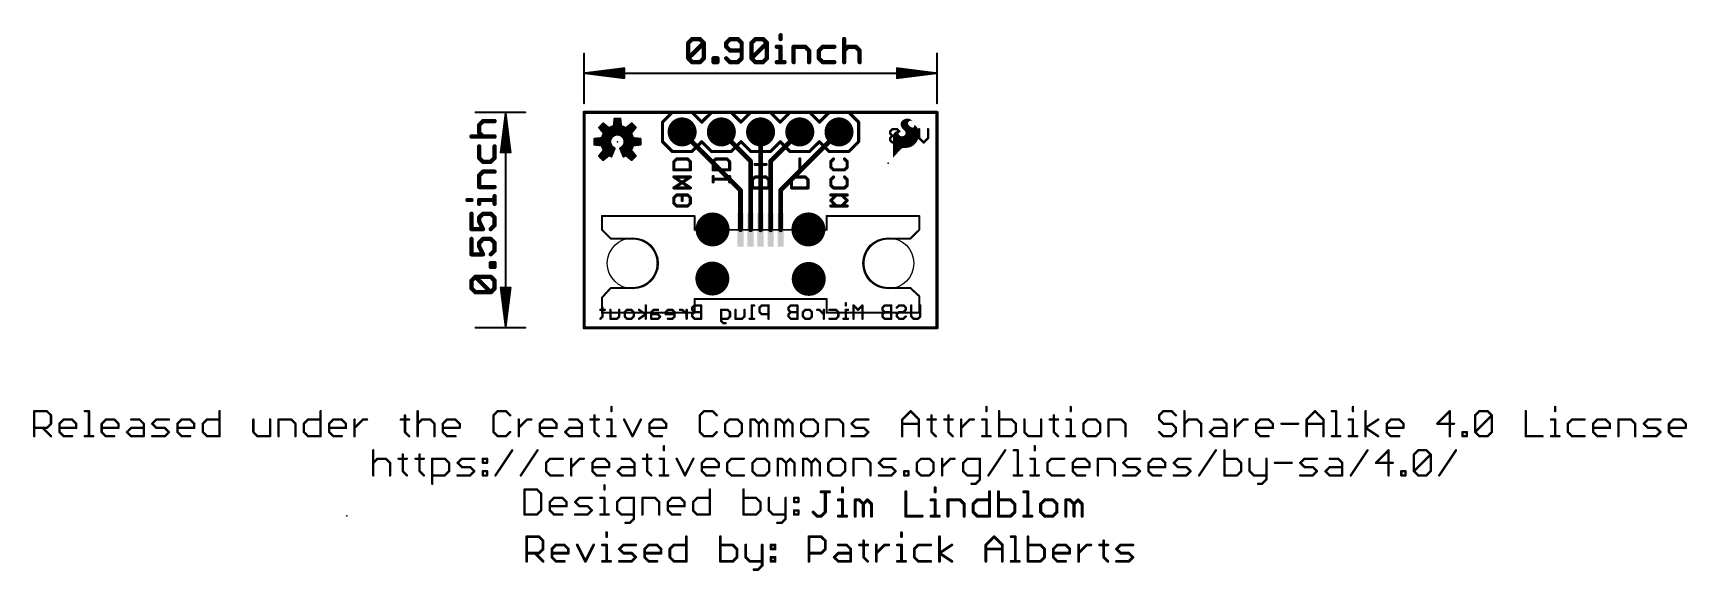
# Model space of a CAD drawing. Extents: x -36 to 71, y -16 to 19.
import ezdxf

# ---------------------------------------------------------------- set-up
doc = ezdxf.new("R2010")
doc.units = 0
for name, color, linetype in [('1', 12, 'CONTINUOUS'), ('16', 132, 'CONTINUOUS'), ('17', 110, 'CONTINUOUS'), ('20', 53, 'CONTINUOUS'), ('21', 41, 'CONTINUOUS'), ('22', 40, 'CONTINUOUS'), ('23', 53, 'CONTINUOUS'), ('47', 253, 'CONTINUOUS'), ('51', 53, 'CONTINUOUS')]:
    doc.layers.add(name, color=color, linetype=linetype)

# ---------------------------------------------------------------- blocks, each defined once
blk = doc.blocks.new('RECT')
blk.add_solid([(-0.5, -0.5), (0.5, -0.5), (-0.5, 0.5), (0.5, 0.5)])
blk = doc.blocks.new('ROUNDP')
at = {"const_width": 0.5}
blk.add_lwpolyline([(0, -0.25, 1), (0, 0.25, 1), (0, -0.25)], format="xyb", dxfattribs=at)

msp = doc.modelspace()

# ---------------------------------------------------------------- linework, layer by layer
at = {"layer": '1', "const_width": 0.3048}
for points in [[(10.13, 8.92), (6.35, 12.7)], [(10.78, 10.81), (8.89, 12.7)], [(11.43, 6.35), (11.43, 12.7)], [(12.08, 10.81), (13.97, 12.7)], [(12.73, 8.92), (16.51, 12.7)], [(10.78, 9.54), (10.78, 10.81)], [(12.08, 9.54), (12.08, 10.81)], [(10.78, 6.35), (10.78, 9.54)], [(12.08, 6.35), (12.08, 9.54)], [(10.13, 7.65), (10.13, 8.92)], [(12.73, 7.65), (12.73, 8.92)], [(10.13, 6.35), (10.13, 7.65)], [(12.73, 6.35), (12.73, 7.65)]]:
    msp.add_lwpolyline(points, dxfattribs=at)
at = {"layer": '1', "const_width": 0.1524}
for points in [[(6.4039, 12.7539, 1), (6.2961, 12.6461)], [(8.9439, 12.7539, 1), (8.8361, 12.6461)], [(11.5062, 12.7, 1), (11.3538, 12.7)], [(14.0239, 12.6461, 1), (13.9161, 12.7539)], [(16.5639, 12.6461, 1), (16.4561, 12.7539)], [(10.8562, 10.81, 1), (10.7038, 10.81)], [(10.7261, 10.7561, 1), (10.8339, 10.8639)], [(12.1562, 10.81, 1), (12.0038, 10.81)], [(12.0261, 10.8639, 1), (12.1339, 10.7561)], [(10.8562, 9.54, 1), (10.7038, 9.54)], [(12.1562, 9.54, 1), (12.0038, 9.54)], [(10.2062, 8.92, 1), (10.0538, 8.92)], [(10.0761, 8.8661, 1), (10.1839, 8.9739)], [(10.7038, 9.54, 1), (10.8562, 9.54)], [(12.0038, 9.54, 1), (12.1562, 9.54)], [(12.8062, 8.92, 1), (12.6538, 8.92)], [(12.6761, 8.9739, 1), (12.7839, 8.8661)], [(10.2062, 7.65, 1), (10.0538, 7.65)], [(10.0538, 7.65, 1), (10.2062, 7.65)], [(12.8062, 7.65, 1), (12.6538, 7.65)], [(12.6538, 7.65, 1), (12.8062, 7.65)], [(10.0538, 6.35, 1), (10.2062, 6.35)], [(10.7038, 6.35, 1), (10.8562, 6.35)], [(11.3538, 6.35, 1), (11.5062, 6.35)], [(12.0038, 6.35, 1), (12.1562, 6.35)], [(12.6538, 6.35, 1), (12.8062, 6.35)]]:
    msp.add_lwpolyline(points, format="xyb", dxfattribs=at)
at = {"layer": '16', "const_width": 0.1524}
for points in [[(19.9726, 12.8785), (19.8285, 12.7345)], [(20.2607, 12.8785), (19.9726, 12.8785)], [(20.4048, 12.7345), (20.2607, 12.8785)], [(21.3403, 12.5904), (21.0522, 12.8785)], [(21.0522, 12.8785), (21.0522, 12.0142)], [(21.6996, 12.3023), (21.6996, 12.8785)], [(22.2758, 12.8785), (22.2758, 12.3023)], [(19.8285, 12.7345), (19.8285, 12.5904)], [(19.8285, 12.5904), (19.9726, 12.4464)], [(19.9726, 12.4464), (19.8285, 12.3023)], [(19.8285, 12.3023), (19.8285, 12.1583)], [(19.8285, 12.1583), (19.9726, 12.0142)], [(19.9726, 12.4464), (20.1166, 12.4464)], [(19.9726, 12.0142), (20.2607, 12.0142)], [(20.2607, 12.0142), (20.4048, 12.1583)], [(21.3403, 12.0142), (20.7641, 12.0142)], [(21.9877, 12.0142), (21.6996, 12.3023)], [(22.2758, 12.3023), (21.9877, 12.0142)]]:
    msp.add_lwpolyline(points, dxfattribs=at)
at = {"layer": '16', "const_width": 0.0762}
for points in [[(19.9726, 12.9166, 1), (19.9726, 12.8404)], [(19.9995, 12.8516, 1), (19.9457, 12.9055)], [(20.2876, 12.9055, 1), (20.2338, 12.8516)], [(20.2607, 12.8404, 1), (20.2607, 12.9166)], [(21.0791, 12.9055, 1), (21.0252, 12.8516)], [(21.0903, 12.8785, 1), (21.0141, 12.8785)], [(21.7377, 12.8785, 1), (21.6615, 12.8785)], [(22.3139, 12.8785, 1), (22.2377, 12.8785)], [(19.8666, 12.7345, 1), (19.7904, 12.7345)], [(19.8016, 12.7614, 1), (19.8555, 12.7075)], [(19.8555, 12.6174, 1), (19.8016, 12.5635)], [(19.7904, 12.5904, 1), (19.8666, 12.5904)], [(19.8666, 12.3023, 1), (19.7904, 12.3023)], [(19.8016, 12.3293, 1), (19.8555, 12.2754)], [(19.8555, 12.1852, 1), (19.8016, 12.1313)], [(19.7904, 12.1583, 1), (19.8666, 12.1583)], [(19.9726, 12.4845, 1), (19.9726, 12.4083)], [(19.9726, 12.0523, 1), (19.9726, 11.9761)], [(19.9995, 12.4194, 1), (19.9457, 12.4733)], [(19.9457, 12.4194, 1), (19.9995, 12.4733)], [(19.9457, 11.9873, 1), (19.9995, 12.0411)], [(20.1166, 12.4083, 1), (20.1166, 12.4845)], [(20.2338, 12.0411, 1), (20.2876, 11.9873)], [(20.2607, 11.9761, 1), (20.2607, 12.0523)], [(20.3778, 12.7075, 1), (20.4317, 12.7614)], [(20.4317, 12.1313, 1), (20.3778, 12.1852)], [(20.7641, 12.0523, 1), (20.7641, 11.9761)], [(21.0141, 12.0142, 1), (21.0903, 12.0142)], [(21.3133, 12.5635, 1), (21.3672, 12.6174)], [(21.3403, 11.9761, 1), (21.3403, 12.0523)], [(21.7265, 12.3293, 1), (21.6726, 12.2754)], [(21.6615, 12.3023, 1), (21.7377, 12.3023)], [(21.9607, 12.0411, 1), (22.0146, 11.9873)], [(21.9607, 11.9873, 1), (22.0146, 12.0411)], [(22.2377, 12.3023, 1), (22.3139, 12.3023)], [(22.3027, 12.2754, 1), (22.2489, 12.3293)]]:
    msp.add_lwpolyline(points, format="xyb", dxfattribs=at)
at = {"layer": '20', "const_width": 0.2032}
for points in [[(0, 0), (0, 13.97)], [(0, 13.97), (22.86, 13.97)], [(22.86, 13.97), (22.86, 0)], [(22.86, 0), (0, 0)]]:
    msp.add_lwpolyline(points, dxfattribs=at)
at = {"layer": '20', "const_width": 0.1016}
for points in [[(0.0508, 13.97, 1), (-0.0508, 13.97)], [(0, 14.0208, 1), (0, 13.9192)], [(22.9108, 13.97, 1), (22.8092, 13.97)], [(22.86, 13.9192, 1), (22.86, 14.0208)], [(0, 0.0508, 1), (0, -0.0508)], [(-0.0508, 0, 1), (0.0508, 0)], [(22.8092, 0, 1), (22.9108, 0)], [(22.86, -0.0508, 1), (22.86, 0.0508)]]:
    msp.add_lwpolyline(points, format="xyb", dxfattribs=at)
at = {"layer": '20'}
for centre in [(3.155, 4.18), (19.705, 4.18)]:
    msp.add_circle(centre, 1.65, dxfattribs=at)
at = {"layer": '21'}
for points, const_width in [([(5.08, 13.335), (5.715, 13.97)], 0.2032), ([(5.715, 13.97), (6.985, 13.97)], 0.2032), ([(6.985, 13.97), (7.62, 13.335)], 0.2032), ([(7.62, 13.335), (8.255, 13.97)], 0.2032), ([(8.255, 13.97), (9.525, 13.97)], 0.2032), ([(10.16, 13.335), (9.525, 13.97)], 0.2032), ([(10.16, 13.335), (10.795, 13.97)], 0.2032), ([(10.795, 13.97), (12.065, 13.97)], 0.2032), ([(12.065, 13.97), (12.7, 13.335)], 0.2032), ([(12.7, 13.335), (13.335, 13.97)], 0.2032), ([(13.335, 13.97), (14.605, 13.97)], 0.2032), ([(14.605, 13.97), (15.24, 13.335)], 0.2032), ([(15.24, 13.335), (15.875, 13.97)], 0.2032), ([(15.875, 13.97), (17.145, 13.97)], 0.2032), ([(17.78, 13.335), (17.145, 13.97)], 0.2032), ([(1.2355, 13.247), (0.977, 12.9885)], 0.15), ([(0.977, 12.9885), (1.2844, 12.6115)], 0.15), ([(1.0385, 13.05), (1.4771, 13.05)], 0.15), ([(1.0492, 12.9), (3.2688, 12.9)], 0.15), ([(1.1885, 13.2), (1.2931, 13.2)], 0.15), ([(1.6125, 12.9396), (1.2355, 13.247)], 0.15), ([(1.7643, 13.0178), (1.6125, 12.9396)], 0.15), ([(1.927, 13.0699), (1.7643, 13.0178)], 0.15), ([(1.8649, 13.05), (2.4531, 13.05)], 0.15), ([(1.9762, 13.5538), (1.927, 13.0699)], 0.15), ([(1.9402, 13.2), (2.3778, 13.2)], 0.15), ([(1.9555, 13.35), (2.3625, 13.35)], 0.15), ([(1.9707, 13.5), (2.3473, 13.5)], 0.15), ([(2.3418, 13.5538), (1.9762, 13.5538)], 0.15), ([(2.391, 13.0699), (2.3418, 13.5538)], 0.15), ([(2.5537, 13.0178), (2.391, 13.0699)], 0.15), ([(2.7055, 12.9396), (2.5537, 13.0178)], 0.15), ([(3.0825, 13.247), (2.7055, 12.9396)], 0.15), ([(2.8409, 13.05), (3.2795, 13.05)], 0.15), ([(3.0249, 13.2), (3.1295, 13.2)], 0.15), ([(3.0336, 12.6115), (3.341, 12.9885)], 0.15), ([(3.341, 12.9885), (3.0825, 13.247)], 0.15), ([(5.08, 12.065), (5.08, 13.335)], 0.2032), ([(17.78, 12.065), (17.78, 13.335)], 0.2032), ([(20.535, 13.328), (20.505, 13.238)], 0.01), ([(20.505, 13.238), (20.505, 13.158)], 0.01), ([(20.505, 13.23), (20.975, 13.23)], 0.01), ([(20.505, 13.22), (20.977, 13.22)], 0.01), ([(20.505, 13.21), (20.9795, 13.21)], 0.01), ([(20.505, 13.2), (20.982, 13.2)], 0.01), ([(20.505, 13.19), (20.9845, 13.19)], 0.01), ([(20.505, 13.18), (20.9903, 13.18)], 0.01), ([(20.505, 13.17), (20.997, 13.17)], 0.01), ([(20.505, 13.16), (21.0037, 13.16)], 0.01), ([(20.505, 13.158), (20.525, 13.068)], 0.01), ([(20.5057, 13.24), (20.975, 13.24)], 0.01), ([(20.5068, 13.15), (21.0103, 13.15)], 0.01), ([(20.509, 13.25), (20.975, 13.25)], 0.01), ([(20.509, 13.14), (21.017, 13.14)], 0.01), ([(20.5112, 13.13), (21.0237, 13.13)], 0.01), ([(20.5123, 13.26), (20.975, 13.26)], 0.01), ([(20.5134, 13.12), (21.033, 13.12)], 0.01), ([(20.5157, 13.27), (20.975, 13.27)], 0.01), ([(20.5157, 13.11), (21.043, 13.11)], 0.01), ([(20.5179, 13.1), (21.053, 13.1)], 0.01), ([(20.519, 13.28), (20.975, 13.28)], 0.01), ([(20.5201, 13.09), (21.063, 13.09)], 0.01), ([(20.5223, 13.29), (20.9757, 13.29)], 0.01), ([(20.5223, 13.08), (21.073, 13.08)], 0.01), ([(20.5246, 13.07), (21.083, 13.07)], 0.01), ([(20.525, 13.068), (20.575, 12.978)], 0.01), ([(20.5257, 13.3), (20.979, 13.3)], 0.01), ([(20.529, 13.31), (20.9823, 13.31)], 0.01), ([(20.5294, 13.06), (21.0957, 13.06)], 0.01), ([(20.5323, 13.32), (20.986, 13.32)], 0.01), ([(20.585, 13.408), (20.535, 13.328)], 0.01), ([(20.535, 13.05), (21.109, 13.05)], 0.01), ([(20.5363, 13.33), (20.991, 13.33)], 0.01), ([(20.5406, 13.04), (21.1223, 13.04)], 0.01), ([(20.5425, 13.34), (20.9963, 13.34)], 0.01), ([(20.5461, 13.03), (21.137, 13.03)], 0.01), ([(20.5488, 13.35), (21.003, 13.35)], 0.01), ([(20.5517, 13.02), (21.152, 13.02)], 0.01), ([(20.555, 13.36), (21.0097, 13.36)], 0.01), ([(20.5572, 13.01), (21.171, 13.01)], 0.01), ([(20.5613, 13.37), (21.0177, 13.37)], 0.01), ([(20.5628, 13), (21.191, 13)], 0.01), ([(20.5675, 13.38), (21.031, 13.38)], 0.01), ([(20.5683, 12.99), (21.227, 12.99)], 0.01), ([(20.5738, 13.39), (21.0443, 13.39)], 0.01), ([(20.5739, 12.98), (21.267, 12.98)], 0.01), ([(20.575, 12.978), (20.645, 12.898)], 0.01), ([(20.58, 13.4), (21.059, 13.4)], 0.01), ([(20.582, 12.97), (21.5755, 12.97)], 0.01), ([(20.675, 13.478), (20.585, 13.408)], 0.01), ([(20.5876, 13.41), (21.079, 13.41)], 0.01), ([(20.5907, 12.96), (21.5819, 12.96)], 0.01), ([(20.5995, 12.95), (21.5883, 12.95)], 0.01), ([(20.6004, 13.42), (21.105, 13.42)], 0.01), ([(20.6083, 12.94), (21.5946, 12.94)], 0.01), ([(20.6133, 13.43), (21.153, 13.43)], 0.01), ([(20.617, 12.93), (21.601, 12.93)], 0.01), ([(20.6258, 12.92), (21.6074, 12.92)], 0.01), ([(20.6261, 13.44), (21.2623, 13.44)], 0.01), ([(20.6345, 12.91), (21.6137, 12.91)], 0.01), ([(20.639, 13.45), (21.249, 13.45)], 0.01), ([(20.6433, 12.9), (21.6177, 12.9)], 0.01), ([(20.645, 12.898), (20.725, 12.808)], 0.01), ([(20.6519, 13.46), (21.2357, 13.46)], 0.01), ([(20.6521, 12.89), (21.621, 12.89)], 0.01), ([(20.661, 12.88), (21.6243, 12.88)], 0.01), ([(20.6647, 13.47), (21.221, 13.47)], 0.01), ([(20.6699, 12.87), (21.6277, 12.87)], 0.01), ([(20.785, 13.538), (20.675, 13.478)], 0.01), ([(20.6787, 13.48), (21.201, 13.48)], 0.01), ([(20.6788, 12.86), (21.631, 12.86)], 0.01), ([(20.6877, 12.85), (21.6343, 12.85)], 0.01), ([(20.697, 13.49), (21.181, 13.49)], 0.01), ([(20.7153, 13.5), (21.161, 13.5)], 0.01), ([(20.7337, 13.51), (21.141, 13.51)], 0.01), ([(20.752, 13.52), (21.121, 13.52)], 0.01), ([(20.7703, 13.53), (21.101, 13.53)], 0.01), ([(20.895, 13.558), (20.785, 13.538)], 0.01), ([(20.796, 13.54), (21.076, 13.54)], 0.01), ([(20.851, 13.55), (21.031, 13.55)], 0.01), ([(20.995, 13.558), (20.895, 13.558)], 0.01), ([(20.975, 13.288), (20.985, 13.318)], 0.01), ([(20.975, 13.228), (20.975, 13.288)], 0.01), ([(20.985, 13.188), (20.975, 13.228)], 0.01), ([(20.985, 13.318), (20.995, 13.338)], 0.01), ([(21.025, 13.128), (20.985, 13.188)], 0.01), ([(21.085, 13.538), (20.995, 13.558)], 0.01), ([(20.995, 13.338), (21.015, 13.368)], 0.01), ([(21.015, 13.368), (21.055, 13.398)], 0.01), ([(21.085, 13.068), (21.025, 13.128)], 0.01), ([(21.055, 13.398), (21.095, 13.418)], 0.01), ([(21.225, 13.468), (21.085, 13.538)], 0.01), ([(21.125, 13.038), (21.085, 13.068)], 0.01), ([(21.095, 13.418), (21.145, 13.428)], 0.01), ([(21.155, 13.018), (21.125, 13.038)], 0.01), ([(21.145, 13.428), (21.185, 13.438)], 0.01), ([(21.195, 12.998), (21.155, 13.018)], 0.01), ([(21.185, 13.438), (21.245, 13.438)], 0.01), ([(21.275, 12.978), (21.195, 12.998)], 0.01), ([(21.265, 13.438), (21.225, 13.468)], 0.01), ([(21.245, 13.438), (21.265, 13.428)], 0.01), ([(21.261, 13.43), (21.273, 13.43)], 0.01), ([(21.275, 13.428), (21.265, 13.438)], 0.01), ([(21.265, 13.428), (21.275, 13.428)], 0.01), ([(21.305, 12.978), (21.275, 12.978)], 0.01), ([(21.335, 12.988), (21.305, 12.978)], 0.01), ([(21.311, 12.98), (21.5692, 12.98)], 0.01), ([(21.365, 13.018), (21.335, 12.988)], 0.01), ([(21.337, 12.99), (21.5628, 12.99)], 0.01), ([(21.347, 13), (21.5565, 13)], 0.01), ([(21.357, 13.01), (21.5501, 13.01)], 0.01), ([(21.375, 13.038), (21.365, 13.018)], 0.01), ([(21.366, 13.02), (21.5432, 13.02)], 0.01), ([(21.371, 13.03), (21.5343, 13.03)], 0.01), ([(21.385, 13.068), (21.375, 13.038)], 0.01), ([(21.3757, 13.04), (21.5254, 13.04)], 0.01), ([(21.379, 13.05), (21.5166, 13.05)], 0.01), ([(21.3823, 13.06), (21.5077, 13.06)], 0.01), ([(21.385, 13.158), (21.385, 13.068)], 0.01), ([(21.465, 13.108), (21.385, 13.158)], 0.01), ([(21.385, 13.15), (21.3978, 13.15)], 0.01), ([(21.385, 13.14), (21.4138, 13.14)], 0.01), ([(21.385, 13.13), (21.4298, 13.13)], 0.01), ([(21.385, 13.12), (21.4458, 13.12)], 0.01), ([(21.385, 13.11), (21.4618, 13.11)], 0.01), ([(21.385, 13.1), (21.4721, 13.1)], 0.01), ([(21.385, 13.09), (21.481, 13.09)], 0.01), ([(21.385, 13.08), (21.4899, 13.08)], 0.01), ([(21.385, 13.07), (21.4988, 13.07)], 0.01), ([(21.545, 13.018), (21.465, 13.108)], 0.01), ([(21.615, 12.908), (21.545, 13.018)], 0.01), ([(21.665, 12.758), (21.615, 12.908)], 0.01), ([(1.1541, 12.297), (0.6702, 12.2478)], 0.15), ([(0.6702, 12.2478), (0.6702, 11.8822)], 0.15), ([(0.6702, 12.15), (1.7005, 12.15)], 0.15), ([(0.6702, 12), (1.6979, 12)], 0.15), ([(0.6702, 11.8822), (1.1541, 11.833)], 0.15), ([(0.9869, 11.85), (1.7427, 11.85)], 0.15), ([(1.2062, 12.4597), (1.1541, 12.297)], 0.15), ([(1.1541, 11.833), (1.2062, 11.6703)], 0.15), ([(1.1551, 12.3), (1.7559, 12.3)], 0.15), ([(1.1715, 12.75), (3.1465, 12.75)], 0.15), ([(1.2031, 12.45), (1.8922, 12.45)], 0.15), ([(1.2844, 12.6115), (1.2062, 12.4597)], 0.15), ([(1.2785, 12.6), (3.0395, 12.6)], 0.15), ([(1.6902, 12.065), (1.7037, 12.1764)], 0.15), ([(1.7031, 11.9556), (1.6902, 12.065)], 0.15), ([(1.7413, 11.8522), (1.7031, 11.9556)], 0.15), ([(1.7037, 12.1764), (1.7432, 12.2814)], 0.15), ([(1.8025, 11.7605), (1.7413, 11.8522)], 0.15), ([(1.7432, 12.2814), (1.8066, 12.374)], 0.15), ([(1.8834, 11.6857), (1.8025, 11.7605)], 0.15), ([(1.8066, 12.374), (1.8901, 12.4489)], 0.15), ([(1.8901, 12.4489), (1.9891, 12.5018)], 0.15), ([(1.9891, 12.5018), (2.0978, 12.5296)], 0.15), ([(2.0978, 12.5296), (2.21, 12.5308)], 0.15), ([(2.21, 12.5308), (2.3192, 12.5054)], 0.15), ([(2.3192, 12.5054), (2.4193, 12.4546)], 0.15), ([(2.4193, 12.4546), (2.5045, 12.3816)], 0.15), ([(2.4247, 12.45), (3.1149, 12.45)], 0.15), ([(2.518, 11.7637), (2.4362, 11.687)], 0.15), ([(2.5045, 12.3816), (2.5699, 12.2904)], 0.15), ([(2.5793, 11.8577), (2.518, 11.7637)], 0.15), ([(2.563, 12.3), (3.1629, 12.3)], 0.15), ([(2.5699, 12.2904), (2.6117, 12.1863)], 0.15), ([(2.5743, 11.85), (3.3311, 11.85)], 0.15), ([(2.6166, 11.9635), (2.5793, 11.8577)], 0.15), ([(2.6117, 12.1863), (2.6275, 12.0752)], 0.15), ([(2.6275, 12.0752), (2.6166, 11.9635)], 0.15), ([(2.6168, 12.15), (3.6478, 12.15)], 0.15), ([(2.6201, 12), (3.6478, 12)], 0.15), ([(3.1118, 12.4597), (3.0336, 12.6115)], 0.15), ([(3.1639, 12.297), (3.1118, 12.4597)], 0.15), ([(3.1118, 11.6703), (3.1639, 11.833)], 0.15), ([(3.6478, 12.2478), (3.1639, 12.297)], 0.15), ([(3.1639, 11.833), (3.6478, 11.8822)], 0.15), ([(3.6478, 11.8822), (3.6478, 12.2478)], 0.15), ([(5.715, 11.43), (5.08, 12.065)], 0.2032), ([(7.62, 12.065), (6.985, 11.43)], 0.2032), ([(8.255, 11.43), (7.62, 12.065)], 0.2032), ([(9.525, 11.43), (10.16, 12.065)], 0.2032), ([(10.795, 11.43), (10.16, 12.065)], 0.2032), ([(12.7, 12.065), (12.065, 11.43)], 0.2032), ([(13.335, 11.43), (12.7, 12.065)], 0.2032), ([(15.24, 12.065), (14.605, 11.43)], 0.2032), ([(15.875, 11.43), (15.24, 12.065)], 0.2032), ([(17.145, 11.43), (17.78, 12.065)], 0.2032), ([(20.015, 12.478), (20.005, 12.398)], 0.01), ([(20.005, 12.398), (20.005, 11.028)], 0.01), ([(20.005, 12.39), (21.675, 12.39)], 0.01), ([(20.005, 12.38), (21.6724, 12.38)], 0.01), ([(20.005, 12.37), (21.6697, 12.37)], 0.01), ([(20.005, 12.36), (21.6671, 12.36)], 0.01), ([(20.005, 12.35), (21.6645, 12.35)], 0.01), ([(20.005, 12.34), (21.6618, 12.34)], 0.01), ([(20.005, 12.33), (21.6592, 12.33)], 0.01), ([(20.005, 12.32), (21.6566, 12.32)], 0.01), ([(20.005, 12.31), (21.6539, 12.31)], 0.01), ([(20.005, 12.3), (21.6513, 12.3)], 0.01), ([(20.005, 12.29), (21.6487, 12.29)], 0.01), ([(20.005, 12.28), (21.6461, 12.28)], 0.01), ([(20.005, 12.27), (21.6434, 12.27)], 0.01), ([(20.005, 12.26), (21.6408, 12.26)], 0.01), ([(20.005, 12.25), (21.6382, 12.25)], 0.01), ([(20.005, 12.24), (21.6355, 12.24)], 0.01), ([(20.005, 12.23), (21.6306, 12.23)], 0.01), ([(20.005, 12.22), (21.625, 12.22)], 0.01), ([(20.005, 12.21), (21.6194, 12.21)], 0.01), ([(20.005, 12.2), (21.6139, 12.2)], 0.01), ([(20.005, 12.19), (21.6083, 12.19)], 0.01), ([(20.005, 12.18), (21.6028, 12.18)], 0.01), ([(20.005, 12.17), (21.5972, 12.17)], 0.01), ([(20.005, 12.16), (21.5917, 12.16)], 0.01), ([(20.005, 12.15), (21.5861, 12.15)], 0.01), ([(20.005, 12.14), (21.5806, 12.14)], 0.01), ([(20.005, 12.13), (21.575, 12.13)], 0.01), ([(20.005, 12.12), (21.5694, 12.12)], 0.01), ([(20.005, 12.11), (21.5639, 12.11)], 0.01), ([(20.005, 12.1), (21.5583, 12.1)], 0.01), ([(20.005, 12.09), (21.5528, 12.09)], 0.01), ([(20.005, 12.08), (21.5472, 12.08)], 0.01), ([(20.005, 12.07), (21.5417, 12.07)], 0.01), ([(20.005, 12.06), (21.5361, 12.06)], 0.01), ([(20.005, 12.05), (21.5288, 12.05)], 0.01), ([(20.005, 12.04), (21.521, 12.04)], 0.01), ([(20.005, 12.03), (21.5132, 12.03)], 0.01), ([(20.005, 12.02), (21.5054, 12.02)], 0.01), ([(20.005, 12.01), (21.4977, 12.01)], 0.01), ([(20.005, 12), (21.4899, 12)], 0.01), ([(20.005, 11.99), (21.4821, 11.99)], 0.01), ([(20.005, 11.98), (21.4743, 11.98)], 0.01), ([(20.005, 11.97), (21.4666, 11.97)], 0.01), ([(20.005, 11.96), (21.457, 11.96)], 0.01), ([(20.005, 11.95), (21.447, 11.95)], 0.01), ([(20.005, 11.94), (21.437, 11.94)], 0.01), ([(20.005, 11.93), (21.427, 11.93)], 0.01), ([(20.005, 11.92), (21.417, 11.92)], 0.01), ([(20.005, 11.91), (21.407, 11.91)], 0.01), ([(20.005, 11.9), (21.397, 11.9)], 0.01), ([(20.005, 11.89), (21.387, 11.89)], 0.01), ([(20.005, 11.88), (21.3759, 11.88)], 0.01), ([(20.005, 11.87), (21.3644, 11.87)], 0.01), ([(20.005, 11.86), (21.353, 11.86)], 0.01), ([(20.005, 11.85), (21.3416, 11.85)], 0.01), ([(20.005, 11.84), (21.3301, 11.84)], 0.01), ([(20.005, 11.83), (21.3187, 11.83)], 0.01), ([(20.005, 11.82), (21.3073, 11.82)], 0.01), ([(20.005, 11.81), (21.2917, 11.81)], 0.01), ([(20.005, 11.8), (21.275, 11.8)], 0.01), ([(20.005, 11.79), (21.2583, 11.79)], 0.01), ([(20.005, 11.78), (21.2417, 11.78)], 0.01), ([(20.0053, 12.4), (21.6776, 12.4)], 0.01), ([(20.0065, 12.41), (21.6803, 12.41)], 0.01), ([(20.0078, 12.42), (20.535, 12.42)], 0.01), ([(20.009, 12.43), (20.49, 12.43)], 0.01), ([(20.0102, 12.44), (20.465, 12.44)], 0.01), ([(20.0115, 12.45), (20.443, 12.45)], 0.01), ([(20.0128, 12.46), (20.433, 12.46)], 0.01), ([(20.014, 12.47), (20.423, 12.47)], 0.01), ([(20.035, 12.548), (20.015, 12.478)], 0.01), ([(20.0156, 12.48), (20.413, 12.48)], 0.01), ([(20.0184, 12.49), (20.403, 12.49)], 0.01), ([(20.0213, 12.5), (20.393, 12.5)], 0.01), ([(20.0241, 12.51), (20.3837, 12.51)], 0.01), ([(20.027, 12.52), (20.377, 12.52)], 0.01), ([(20.0299, 12.53), (20.3703, 12.53)], 0.01), ([(20.0327, 12.54), (20.3643, 12.54)], 0.01), ([(20.095, 12.648), (20.035, 12.548)], 0.01), ([(20.0362, 12.55), (20.361, 12.55)], 0.01), ([(20.0422, 12.56), (20.3577, 12.56)], 0.01), ([(20.0482, 12.57), (20.355, 12.57)], 0.01), ([(20.0542, 12.58), (20.355, 12.58)], 0.01), ([(20.0602, 12.59), (20.355, 12.59)], 0.01), ([(20.0662, 12.6), (20.355, 12.6)], 0.01), ([(20.0722, 12.61), (20.3557, 12.61)], 0.01), ([(20.0782, 12.62), (20.359, 12.62)], 0.01), ([(20.0842, 12.63), (20.3623, 12.63)], 0.01), ([(20.0902, 12.64), (20.367, 12.64)], 0.01), ([(20.145, 12.688), (20.095, 12.648)], 0.01), ([(20.0975, 12.65), (20.377, 12.65)], 0.01), ([(20.11, 12.66), (20.387, 12.66)], 0.01), ([(20.1225, 12.67), (20.397, 12.67)], 0.01), ([(20.135, 12.68), (20.407, 12.68)], 0.01), ([(20.185, 12.718), (20.145, 12.688)], 0.01), ([(20.1477, 12.69), (20.417, 12.69)], 0.01), ([(20.161, 12.7), (20.431, 12.7)], 0.01), ([(20.1743, 12.71), (20.459, 12.71)], 0.01), ([(20.235, 12.738), (20.185, 12.718)], 0.01), ([(20.19, 12.72), (20.479, 12.72)], 0.01), ([(20.215, 12.73), (20.497, 12.73)], 0.01), ([(20.285, 12.748), (20.235, 12.738)], 0.01), ([(20.245, 12.74), (20.501, 12.74)], 0.01), ([(20.345, 12.758), (20.285, 12.748)], 0.01), ([(20.297, 12.75), (20.481, 12.75)], 0.01), ([(20.465, 12.758), (20.345, 12.758)], 0.01), ([(20.355, 12.608), (20.365, 12.638)], 0.01), ([(20.355, 12.568), (20.355, 12.608)], 0.01), ([(20.365, 12.538), (20.355, 12.568)], 0.01), ([(20.365, 12.638), (20.425, 12.698)], 0.01), ([(20.385, 12.508), (20.365, 12.538)], 0.01), ([(20.445, 12.448), (20.385, 12.508)], 0.01), ([(20.425, 12.698), (20.455, 12.708)], 0.01), ([(20.495, 12.428), (20.445, 12.448)], 0.01), ([(20.455, 12.708), (20.495, 12.728)], 0.01), ([(20.505, 12.738), (20.465, 12.758)], 0.01), ([(20.495, 12.728), (20.505, 12.738)], 0.01), ([(20.545, 12.418), (20.495, 12.428)], 0.01), ([(20.625, 12.418), (20.545, 12.418)], 0.01), ([(20.705, 12.438), (20.625, 12.418)], 0.01), ([(20.633, 12.42), (21.6829, 12.42)], 0.01), ([(20.673, 12.43), (21.6851, 12.43)], 0.01), ([(20.6966, 12.84), (21.6377, 12.84)], 0.01), ([(20.765, 12.478), (20.705, 12.438)], 0.01), ([(20.7054, 12.83), (21.641, 12.83)], 0.01), ([(20.708, 12.44), (21.6857, 12.44)], 0.01), ([(20.7143, 12.82), (21.6443, 12.82)], 0.01), ([(20.723, 12.45), (21.6863, 12.45)], 0.01), ([(20.7232, 12.81), (21.6477, 12.81)], 0.01), ([(20.725, 12.808), (20.795, 12.738)], 0.01), ([(20.733, 12.8), (21.651, 12.8)], 0.01), ([(20.738, 12.46), (21.6869, 12.46)], 0.01), ([(20.743, 12.79), (21.6543, 12.79)], 0.01), ([(20.753, 12.78), (21.6577, 12.78)], 0.01), ([(20.753, 12.47), (21.6875, 12.47)], 0.01), ([(20.763, 12.77), (21.661, 12.77)], 0.01), ([(20.805, 12.528), (20.765, 12.478)], 0.01), ([(20.7666, 12.48), (21.6881, 12.48)], 0.01), ([(20.773, 12.76), (21.6643, 12.76)], 0.01), ([(20.7746, 12.49), (21.6886, 12.49)], 0.01), ([(20.7826, 12.5), (21.6892, 12.5)], 0.01), ([(20.783, 12.75), (21.6665, 12.75)], 0.01), ([(20.7906, 12.51), (21.6898, 12.51)], 0.01), ([(20.793, 12.74), (21.6684, 12.74)], 0.01), ([(20.795, 12.738), (20.825, 12.658)], 0.01), ([(20.798, 12.73), (21.6702, 12.73)], 0.01), ([(20.7986, 12.52), (21.6904, 12.52)], 0.01), ([(20.8018, 12.72), (21.6721, 12.72)], 0.01), ([(20.825, 12.588), (20.805, 12.528)], 0.01), ([(20.8055, 12.71), (21.674, 12.71)], 0.01), ([(20.8057, 12.53), (21.691, 12.53)], 0.01), ([(20.809, 12.54), (21.6916, 12.54)], 0.01), ([(20.8093, 12.7), (21.6759, 12.7)], 0.01), ([(20.8123, 12.55), (21.6922, 12.55)], 0.01), ([(20.813, 12.69), (21.6777, 12.69)], 0.01), ([(20.8157, 12.56), (21.6928, 12.56)], 0.01), ([(20.8168, 12.68), (21.6796, 12.68)], 0.01), ([(20.819, 12.57), (21.6934, 12.57)], 0.01), ([(20.8205, 12.67), (21.6815, 12.67)], 0.01), ([(20.8223, 12.58), (21.6939, 12.58)], 0.01), ([(20.8242, 12.66), (21.6834, 12.66)], 0.01), ([(20.825, 12.658), (20.825, 12.588)], 0.01), ([(20.825, 12.65), (21.6852, 12.65)], 0.01), ([(20.825, 12.64), (21.6871, 12.64)], 0.01), ([(20.825, 12.63), (21.689, 12.63)], 0.01), ([(20.825, 12.62), (21.6909, 12.62)], 0.01), ([(20.825, 12.61), (21.6928, 12.61)], 0.01), ([(20.825, 12.6), (21.6946, 12.6)], 0.01), ([(20.825, 12.59), (21.6945, 12.59)], 0.01), ([(21.205, 11.758), (21.305, 11.818)], 0.01), ([(21.305, 11.818), (21.385, 11.888)], 0.01), ([(21.385, 11.888), (21.465, 11.968)], 0.01), ([(21.465, 11.968), (21.535, 12.058)], 0.01), ([(21.535, 12.058), (21.635, 12.238)], 0.01), ([(21.635, 12.238), (21.685, 12.428)], 0.01), ([(21.695, 12.598), (21.665, 12.758)], 0.01), ([(21.685, 12.428), (21.695, 12.598)], 0.01), ([(1.2844, 11.5185), (0.977, 11.1415)], 0.15), ([(0.977, 11.1415), (1.2355, 10.883)], 0.15), ([(1.0185, 11.1), (1.5016, 11.1)], 0.15), ([(1.0655, 11.25), (1.8214, 11.25)], 0.15), ([(1.1685, 10.95), (1.3177, 10.95)], 0.15), ([(1.1878, 11.4), (1.8835, 11.4)], 0.15), ([(1.1967, 11.7), (1.868, 11.7)], 0.15), ([(1.2062, 11.6703), (1.2844, 11.5185)], 0.15), ([(1.2355, 10.883), (1.6125, 11.1904)], 0.15), ([(1.2682, 11.55), (1.9457, 11.55)], 0.15), ([(1.6125, 11.1904), (1.7643, 11.1122)], 0.15), ([(1.7643, 11.1122), (1.9796, 11.6319)], 0.15), ([(1.9796, 11.6319), (1.8834, 11.6857)], 0.15), ([(2.4362, 11.687), (2.3384, 11.6319)], 0.15), ([(2.3384, 11.6319), (2.5537, 11.1122)], 0.15), ([(2.3723, 11.55), (3.0498, 11.55)], 0.15), ([(2.4345, 11.4), (3.1302, 11.4)], 0.15), ([(2.4501, 11.7), (3.1213, 11.7)], 0.15), ([(2.4966, 11.25), (3.2525, 11.25)], 0.15), ([(2.5537, 11.1122), (2.7055, 11.1904)], 0.15), ([(2.7055, 11.1904), (3.0825, 10.883)], 0.15), ([(2.8164, 11.1), (3.2995, 11.1)], 0.15), ([(3.0003, 10.95), (3.1495, 10.95)], 0.15), ([(3.0336, 11.5185), (3.1118, 11.6703)], 0.15), ([(3.341, 11.1415), (3.0336, 11.5185)], 0.15), ([(3.0825, 10.883), (3.341, 11.1415)], 0.15), ([(6.985, 11.43), (5.715, 11.43)], 0.2032), ([(5.9936, 10.947), (5.8157, 10.7691)], 0.2032), ([(5.8157, 10.7691), (5.8157, 10.2352)], 0.2032), ([(6.7054, 10.947), (5.9936, 10.947)], 0.2032), ([(6.8834, 10.7691), (6.7054, 10.947)], 0.2032), ([(6.8834, 10.2352), (6.8834, 10.7691)], 0.2032), ([(9.525, 11.43), (8.255, 11.43)], 0.2032), ([(8.5336, 10.947), (8.3557, 10.7691)], 0.2032), ([(8.3557, 10.7691), (8.3557, 10.2352)], 0.2032), ([(9.2454, 10.947), (8.5336, 10.947)], 0.2032), ([(9.4234, 10.7691), (9.2454, 10.947)], 0.2032), ([(9.4234, 10.2352), (9.4234, 10.7691)], 0.2032), ([(12.065, 11.43), (10.795, 11.43)], 0.2032), ([(11.4295, 10.2352), (11.4295, 10.947)], 0.2032), ([(14.605, 11.43), (13.335, 11.43)], 0.2032), ([(13.9695, 10.2352), (13.9695, 10.947)], 0.2032), ([(17.145, 11.43), (15.875, 11.43)], 0.2032), ([(16.1536, 10.947), (15.9757, 10.7691)], 0.2032), ([(15.9757, 10.7691), (15.9757, 10.4131)], 0.2032), ([(17.0434, 10.7691), (16.8654, 10.947)], 0.2032), ([(17.0434, 10.4131), (17.0434, 10.7691)], 0.2032), ([(20.005, 11.77), (21.225, 11.77)], 0.01), ([(20.005, 11.76), (21.2083, 11.76)], 0.01), ([(20.005, 11.75), (21.185, 11.75)], 0.01), ([(20.005, 11.74), (21.16, 11.74)], 0.01), ([(20.005, 11.73), (21.135, 11.73)], 0.01), ([(20.005, 11.72), (21.11, 11.72)], 0.01), ([(20.005, 11.71), (21.0757, 11.71)], 0.01), ([(20.005, 11.7), (21.039, 11.7)], 0.01), ([(20.005, 11.69), (21.0023, 11.69)], 0.01), ([(20.005, 11.68), (20.947, 11.68)], 0.01), ([(20.005, 11.67), (20.887, 11.67)], 0.01), ([(20.005, 11.66), (20.637, 11.66)], 0.01), ([(20.005, 11.65), (20.6117, 11.65)], 0.01), ([(20.005, 11.64), (20.595, 11.64)], 0.01), ([(20.005, 11.63), (20.5783, 11.63)], 0.01), ([(20.005, 11.62), (20.5617, 11.62)], 0.01), ([(20.005, 11.61), (20.545, 11.61)], 0.01), ([(20.005, 11.6), (20.5283, 11.6)], 0.01), ([(20.005, 11.59), (20.517, 11.59)], 0.01), ([(20.005, 11.58), (20.507, 11.58)], 0.01), ([(20.005, 11.57), (20.497, 11.57)], 0.01), ([(20.005, 11.56), (20.487, 11.56)], 0.01), ([(20.005, 11.55), (20.477, 11.55)], 0.01), ([(20.005, 11.54), (20.467, 11.54)], 0.01), ([(20.005, 11.53), (20.457, 11.53)], 0.01), ([(20.005, 11.52), (20.447, 11.52)], 0.01), ([(20.005, 11.51), (20.437, 11.51)], 0.01), ([(20.005, 11.5), (20.427, 11.5)], 0.01), ([(20.005, 11.49), (20.4181, 11.49)], 0.01), ([(20.005, 11.48), (20.4096, 11.48)], 0.01), ([(20.005, 11.47), (20.401, 11.47)], 0.01), ([(20.005, 11.46), (20.3924, 11.46)], 0.01), ([(20.005, 11.45), (20.3839, 11.45)], 0.01), ([(20.005, 11.44), (20.3753, 11.44)], 0.01), ([(20.005, 11.43), (20.3667, 11.43)], 0.01), ([(20.005, 11.42), (20.3581, 11.42)], 0.01), ([(20.005, 11.41), (20.3496, 11.41)], 0.01), ([(20.005, 11.4), (20.341, 11.4)], 0.01), ([(20.005, 11.39), (20.3324, 11.39)], 0.01), ([(20.005, 11.38), (20.3239, 11.38)], 0.01), ([(20.005, 11.37), (20.3153, 11.37)], 0.01), ([(20.005, 11.36), (20.3067, 11.36)], 0.01), ([(20.005, 11.35), (20.297, 11.35)], 0.01), ([(20.005, 11.34), (20.287, 11.34)], 0.01), ([(20.005, 11.33), (20.277, 11.33)], 0.01), ([(20.005, 11.32), (20.267, 11.32)], 0.01), ([(20.005, 11.31), (20.257, 11.31)], 0.01), ([(20.005, 11.3), (20.247, 11.3)], 0.01), ([(20.005, 11.29), (20.237, 11.29)], 0.01), ([(20.005, 11.28), (20.227, 11.28)], 0.01), ([(20.005, 11.27), (20.217, 11.27)], 0.01), ([(20.005, 11.26), (20.207, 11.26)], 0.01), ([(20.005, 11.25), (20.197, 11.25)], 0.01), ([(20.005, 11.24), (20.187, 11.24)], 0.01), ([(20.005, 11.23), (20.1783, 11.23)], 0.01), ([(20.005, 11.22), (20.17, 11.22)], 0.01), ([(20.005, 11.21), (20.1617, 11.21)], 0.01), ([(20.005, 11.2), (20.1533, 11.2)], 0.01), ([(20.005, 11.19), (20.145, 11.19)], 0.01), ([(20.005, 11.18), (20.1367, 11.18)], 0.01), ([(20.005, 11.17), (20.127, 11.17)], 0.01), ([(20.005, 11.16), (20.117, 11.16)], 0.01), ([(20.005, 11.15), (20.107, 11.15)], 0.01), ([(20.005, 11.14), (20.097, 11.14)], 0.01), ([(20.005, 11.13), (20.087, 11.13)], 0.01), ([(20.005, 11.12), (20.0802, 11.12)], 0.01), ([(20.005, 11.11), (20.0742, 11.11)], 0.01), ([(20.005, 11.1), (20.0682, 11.1)], 0.01), ([(20.005, 11.09), (20.0622, 11.09)], 0.01), ([(20.005, 11.08), (20.0562, 11.08)], 0.01), ([(20.005, 11.028), (20.055, 11.078)], 0.01), ([(20.005, 11.07), (20.047, 11.07)], 0.01), ([(20.005, 11.06), (20.037, 11.06)], 0.01), ([(20.005, 11.05), (20.027, 11.05)], 0.01), ([(20.005, 11.04), (20.017, 11.04)], 0.01), ([(20.005, 11.03), (20.007, 11.03)], 0.01), ([(20.055, 11.078), (20.085, 11.128)], 0.01), ([(20.085, 11.128), (20.135, 11.178)], 0.01), ([(20.135, 11.178), (20.185, 11.238)], 0.01), ([(20.185, 11.238), (20.305, 11.358)], 0.01), ([(20.305, 11.358), (20.425, 11.498)], 0.01), ([(20.425, 11.498), (20.525, 11.598)], 0.01), ([(20.525, 11.598), (20.625, 11.658)], 0.01), ([(20.625, 11.658), (20.685, 11.668)], 0.01), ([(20.685, 11.668), (20.875, 11.668)], 0.01), ([(20.875, 11.668), (20.995, 11.688)], 0.01), ([(20.995, 11.688), (21.105, 11.718)], 0.01), ([(21.105, 11.718), (21.205, 11.758)], 0.01), ([(5.8157, 10.2352), (6.8834, 10.2352)], 0.2032), ([(5.8157, 9.0658), (6.8834, 9.7776)], 0.2032), ([(6.8834, 9.7776), (5.8157, 9.7776)], 0.2032), ([(8.3557, 10.2352), (9.4234, 10.2352)], 0.2032), ([(8.3557, 9.4556), (8.3557, 9.8115)], 0.2032), ([(9.4234, 9.6336), (8.3557, 9.6336)], 0.2032), ([(9.4234, 9.4556), (9.4234, 9.8115)], 0.2032), ([(11.0736, 9.7776), (10.8957, 9.5997)], 0.2032), ([(10.8957, 9.5997), (10.8957, 9.0658)], 0.2032), ([(11.0736, 10.5911), (11.7855, 10.5911)], 0.2032), ([(11.7855, 9.7776), (11.0736, 9.7776)], 0.2032), ([(11.9634, 9.5997), (11.7855, 9.7776)], 0.2032), ([(11.9634, 9.0658), (11.9634, 9.5997)], 0.2032), ([(13.6136, 9.7776), (13.4357, 9.5997)], 0.2032), ([(13.4357, 9.5997), (13.4357, 9.0658)], 0.2032), ([(14.3255, 9.7776), (13.6136, 9.7776)], 0.2032), ([(14.5034, 9.5997), (14.3255, 9.7776)], 0.2032), ([(14.5034, 9.0658), (14.5034, 9.5997)], 0.2032), ([(15.9757, 10.4131), (16.1536, 10.2352)], 0.2032), ([(16.1536, 9.7776), (15.9757, 9.5997)], 0.2032), ([(15.9757, 9.5997), (15.9757, 9.2438)], 0.2032), ([(16.1536, 10.2352), (16.8654, 10.2352)], 0.2032), ([(16.8654, 10.2352), (17.0434, 10.4131)], 0.2032), ([(17.0434, 9.5997), (16.8654, 9.7776)], 0.2032), ([(17.0434, 9.2438), (17.0434, 9.5997)], 0.2032), ([(6.8834, 9.0658), (5.8157, 9.0658)], 0.2032), ([(5.9936, 8.6082), (5.8157, 8.4303)], 0.2032), ([(6.7054, 8.6082), (6.3495, 8.6082)], 0.2032), ([(6.3495, 8.6082), (6.3495, 8.2523)], 0.2032), ([(6.8834, 8.4303), (6.7054, 8.6082)], 0.2032), ([(10.8957, 9.0658), (11.9634, 9.0658)], 0.2032), ([(13.4357, 9.0658), (14.5034, 9.0658)], 0.2032), ([(15.9757, 9.2438), (16.1536, 9.0658)], 0.2032), ([(16.6875, 8.6082), (15.9757, 8.6082)], 0.2032), ([(16.1536, 9.0658), (16.8654, 9.0658)], 0.2032), ([(17.0434, 8.2523), (16.6875, 8.6082)], 0.2032), ([(16.8654, 9.0658), (17.0434, 9.2438)], 0.2032), ([(5.8157, 8.4303), (5.8157, 8.0744)], 0.2032), ([(5.8157, 8.0744), (5.9936, 7.8964)], 0.2032), ([(5.9936, 7.8964), (6.7054, 7.8964)], 0.2032), ([(6.7054, 7.8964), (6.8834, 8.0744)], 0.2032), ([(6.8834, 8.0744), (6.8834, 8.4303)], 0.2032), ([(15.9757, 7.8964), (16.6875, 7.8964)], 0.2032), ([(16.6875, 7.8964), (17.0434, 8.2523)], 0.2032)]:
    msp.add_lwpolyline(points, dxfattribs=dict(at, const_width=const_width))
for points, const_width in [([(5.715, 14.0208, 1), (5.715, 13.9192)], 0.1016), ([(5.7509, 13.9341, 1), (5.6791, 14.0059)], 0.1016), ([(7.0209, 14.0059, 1), (6.9491, 13.9341)], 0.1016), ([(6.985, 13.9192, 1), (6.985, 14.0208)], 0.1016), ([(8.255, 14.0208, 1), (8.255, 13.9192)], 0.1016), ([(8.2909, 13.9341, 1), (8.2191, 14.0059)], 0.1016), ([(9.5609, 14.0059, 1), (9.4891, 13.9341)], 0.1016), ([(9.525, 13.9192, 1), (9.525, 14.0208)], 0.1016), ([(10.795, 14.0208, 1), (10.795, 13.9192)], 0.1016), ([(10.8309, 13.9341, 1), (10.7591, 14.0059)], 0.1016), ([(12.1009, 14.0059, 1), (12.0291, 13.9341)], 0.1016), ([(12.065, 13.9192, 1), (12.065, 14.0208)], 0.1016), ([(13.335, 14.0208, 1), (13.335, 13.9192)], 0.1016), ([(13.3709, 13.9341, 1), (13.2991, 14.0059)], 0.1016), ([(14.6409, 14.0059, 1), (14.5691, 13.9341)], 0.1016), ([(14.605, 13.9192, 1), (14.605, 14.0208)], 0.1016), ([(15.875, 14.0208, 1), (15.875, 13.9192)], 0.1016), ([(15.9109, 13.9341, 1), (15.8391, 14.0059)], 0.1016), ([(17.1809, 14.0059, 1), (17.1091, 13.9341)], 0.1016), ([(17.145, 13.9192, 1), (17.145, 14.0208)], 0.1016), ([(1.0061, 13.0122, 1), (0.9479, 12.9648)], 0.075), ([(0.9505, 13.015, 1), (1.0035, 12.962)], 0.075), ([(1.0385, 13.0875, 1), (1.0385, 13.0125)], 0.075), ([(1.0492, 12.9375, 1), (1.0492, 12.8625)], 0.075), ([(1.1885, 13.2375, 1), (1.1885, 13.1625)], 0.075), ([(1.2592, 13.2761, 1), (1.2118, 13.2179)], 0.075), ([(1.262, 13.2205, 1), (1.209, 13.2735)], 0.075), ([(1.2931, 13.1625, 1), (1.2931, 13.2375)], 0.075), ([(1.4771, 13.0125, 1), (1.4771, 13.0875)], 0.075), ([(1.5953, 12.9729, 1), (1.6297, 12.9063)], 0.075), ([(1.5888, 12.9105, 1), (1.6362, 12.9687)], 0.075), ([(1.7529, 13.0535, 1), (1.7758, 12.9821)], 0.075), ([(1.7815, 12.9845, 1), (1.7472, 13.0512)], 0.075), ([(1.8649, 13.0875, 1), (1.8649, 13.0125)], 0.075), ([(1.8897, 13.0737, 1), (1.9643, 13.0661)], 0.075), ([(1.9402, 13.2375, 1), (1.9402, 13.1625)], 0.075), ([(1.9384, 13.0342, 1), (1.9156, 13.1056)], 0.075), ([(1.9555, 13.3875, 1), (1.9555, 13.3125)], 0.075), ([(1.9707, 13.5375, 1), (1.9707, 13.4625)], 0.075), ([(1.9762, 13.5913, 1), (1.9762, 13.5163)], 0.075), ([(2.0135, 13.55, 1), (1.9389, 13.5576)], 0.075), ([(2.3791, 13.5576, 1), (2.3045, 13.55)], 0.075), ([(2.3418, 13.5163, 1), (2.3418, 13.5913)], 0.075), ([(2.3473, 13.4625, 1), (2.3473, 13.5375)], 0.075), ([(2.4024, 13.1056, 1), (2.3796, 13.0342)], 0.075), ([(2.3537, 13.0661, 1), (2.4283, 13.0737)], 0.075), ([(2.3625, 13.3125, 1), (2.3625, 13.3875)], 0.075), ([(2.3778, 13.1625, 1), (2.3778, 13.2375)], 0.075), ([(2.4531, 13.0125, 1), (2.4531, 13.0875)], 0.075), ([(2.5708, 13.0512, 1), (2.5365, 12.9845)], 0.075), ([(2.5422, 12.9821, 1), (2.5651, 13.0535)], 0.075), ([(2.6818, 12.9687, 1), (2.7292, 12.9105)], 0.075), ([(2.6883, 12.9063, 1), (2.7227, 12.9729)], 0.075), ([(2.8409, 13.0875, 1), (2.8409, 13.0125)], 0.075), ([(3.0249, 13.2375, 1), (3.0249, 13.1625)], 0.075), ([(3.109, 13.2735, 1), (3.056, 13.2205)], 0.075), ([(3.1062, 13.2179, 1), (3.0588, 13.2761)], 0.075), ([(3.1295, 13.1625, 1), (3.1295, 13.2375)], 0.075), ([(3.2688, 12.8625, 1), (3.2688, 12.9375)], 0.075), ([(3.2795, 13.0125, 1), (3.2795, 13.0875)], 0.075), ([(3.3701, 12.9648, 1), (3.3119, 13.0122)], 0.075), ([(3.3145, 12.962, 1), (3.3675, 13.015)], 0.075), ([(5.1308, 13.335, 1), (5.0292, 13.335)], 0.1016), ([(5.0441, 13.3709, 1), (5.1159, 13.2991)], 0.1016), ([(7.5841, 13.3709, 1), (7.6559, 13.2991)], 0.1016), ([(7.5841, 13.2991, 1), (7.6559, 13.3709)], 0.1016), ([(10.1241, 13.3709, 1), (10.1959, 13.2991)], 0.1016), ([(10.1241, 13.2991, 1), (10.1959, 13.3709)], 0.1016), ([(12.6641, 13.3709, 1), (12.7359, 13.2991)], 0.1016), ([(12.6641, 13.2991, 1), (12.7359, 13.3709)], 0.1016), ([(15.2041, 13.3709, 1), (15.2759, 13.2991)], 0.1016), ([(15.2041, 13.2991, 1), (15.2759, 13.3709)], 0.1016), ([(17.8308, 13.335, 1), (17.7292, 13.335)], 0.1016), ([(17.7441, 13.2991, 1), (17.8159, 13.3709)], 0.1016), ([(20.5075, 13.238, 1), (20.5025, 13.238)], 0.005), ([(20.5026, 13.2388, 1), (20.5074, 13.2372)], 0.005), ([(20.505, 13.2325, 1), (20.505, 13.2275)], 0.005), ([(20.505, 13.2225, 1), (20.505, 13.2175)], 0.005), ([(20.505, 13.2125, 1), (20.505, 13.2075)], 0.005), ([(20.505, 13.2025, 1), (20.505, 13.1975)], 0.005), ([(20.505, 13.1925, 1), (20.505, 13.1875)], 0.005), ([(20.505, 13.1825, 1), (20.505, 13.1775)], 0.005), ([(20.505, 13.1725, 1), (20.505, 13.1675)], 0.005), ([(20.505, 13.1625, 1), (20.505, 13.1575)], 0.005), ([(20.5074, 13.1585, 1), (20.5026, 13.1575)], 0.005), ([(20.5025, 13.158, 1), (20.5075, 13.158)], 0.005), ([(20.5057, 13.2425, 1), (20.5057, 13.2375)], 0.005), ([(20.5068, 13.1525, 1), (20.5068, 13.1475)], 0.005), ([(20.509, 13.2525, 1), (20.509, 13.2475)], 0.005), ([(20.509, 13.1425, 1), (20.509, 13.1375)], 0.005), ([(20.5112, 13.1325, 1), (20.5112, 13.1275)], 0.005), ([(20.5123, 13.2625, 1), (20.5123, 13.2575)], 0.005), ([(20.5134, 13.1225, 1), (20.5134, 13.1175)], 0.005), ([(20.5157, 13.2725, 1), (20.5157, 13.2675)], 0.005), ([(20.5157, 13.1125, 1), (20.5157, 13.1075)], 0.005), ([(20.5179, 13.1025, 1), (20.5179, 13.0975)], 0.005), ([(20.519, 13.2825, 1), (20.519, 13.2775)], 0.005), ([(20.5201, 13.0925, 1), (20.5201, 13.0875)], 0.005), ([(20.5223, 13.2925, 1), (20.5223, 13.2875)], 0.005), ([(20.5223, 13.0825, 1), (20.5223, 13.0775)], 0.005), ([(20.5246, 13.0725, 1), (20.5246, 13.0675)], 0.005), ([(20.5272, 13.0692, 1), (20.5228, 13.0668)], 0.005), ([(20.5226, 13.0675, 1), (20.5274, 13.0685)], 0.005), ([(20.5257, 13.3025, 1), (20.5257, 13.2975)], 0.005), ([(20.529, 13.3125, 1), (20.529, 13.3075)], 0.005), ([(20.5294, 13.0625, 1), (20.5294, 13.0575)], 0.005), ([(20.5323, 13.3225, 1), (20.5323, 13.3175)], 0.005), ([(20.5329, 13.3293, 1), (20.5371, 13.3267)], 0.005), ([(20.535, 13.0525, 1), (20.535, 13.0475)], 0.005), ([(20.5374, 13.3272, 1), (20.5326, 13.3288)], 0.005), ([(20.5363, 13.3325, 1), (20.5363, 13.3275)], 0.005), ([(20.5406, 13.0425, 1), (20.5406, 13.0375)], 0.005), ([(20.5425, 13.3425, 1), (20.5425, 13.3375)], 0.005), ([(20.5461, 13.0325, 1), (20.5461, 13.0275)], 0.005), ([(20.5488, 13.3525, 1), (20.5488, 13.3475)], 0.005), ([(20.5517, 13.0225, 1), (20.5517, 13.0175)], 0.005), ([(20.555, 13.3625, 1), (20.555, 13.3575)], 0.005), ([(20.5572, 13.0125, 1), (20.5572, 13.0075)], 0.005), ([(20.5613, 13.3725, 1), (20.5613, 13.3675)], 0.005), ([(20.5628, 13.0025, 1), (20.5628, 12.9975)], 0.005), ([(20.5675, 13.3825, 1), (20.5675, 13.3775)], 0.005), ([(20.5683, 12.9925, 1), (20.5683, 12.9875)], 0.005), ([(20.5738, 13.3925, 1), (20.5738, 13.3875)], 0.005), ([(20.5739, 12.9825, 1), (20.5739, 12.9775)], 0.005), ([(20.5769, 12.9796, 1), (20.5731, 12.9764)], 0.005), ([(20.5728, 12.9768, 1), (20.5772, 12.9792)], 0.005), ([(20.58, 13.4025, 1), (20.58, 13.3975)], 0.005), ([(20.582, 12.9725, 1), (20.582, 12.9675)], 0.005), ([(20.5835, 13.41, 1), (20.5865, 13.406)], 0.005), ([(20.5871, 13.4067, 1), (20.5829, 13.4093)], 0.005), ([(20.5876, 13.4125, 1), (20.5876, 13.4075)], 0.005), ([(20.5907, 12.9625, 1), (20.5907, 12.9575)], 0.005), ([(20.5995, 12.9525, 1), (20.5995, 12.9475)], 0.005), ([(20.6004, 13.4225, 1), (20.6004, 13.4175)], 0.005), ([(20.6083, 12.9425, 1), (20.6083, 12.9375)], 0.005), ([(20.6133, 13.4325, 1), (20.6133, 13.4275)], 0.005), ([(20.617, 12.9325, 1), (20.617, 12.9275)], 0.005), ([(20.6258, 12.9225, 1), (20.6258, 12.9175)], 0.005), ([(20.6261, 13.4425, 1), (20.6261, 13.4375)], 0.005), ([(20.6345, 12.9125, 1), (20.6345, 12.9075)], 0.005), ([(20.639, 13.4525, 1), (20.639, 13.4475)], 0.005), ([(20.6433, 12.9025, 1), (20.6433, 12.8975)], 0.005), ([(20.6469, 12.8997, 1), (20.6431, 12.8963)], 0.005), ([(20.6431, 12.8964, 1), (20.6469, 12.8996)], 0.005), ([(20.6519, 13.4625, 1), (20.6519, 13.4575)], 0.005), ([(20.6521, 12.8925, 1), (20.6521, 12.8875)], 0.005), ([(20.661, 12.8825, 1), (20.661, 12.8775)], 0.005), ([(20.6647, 13.4725, 1), (20.6647, 13.4675)], 0.005), ([(20.6699, 12.8725, 1), (20.6699, 12.8675)], 0.005), ([(20.6738, 13.4802, 1), (20.6762, 13.4758)], 0.005), ([(20.6765, 13.476, 1), (20.6735, 13.48)], 0.005), ([(20.6787, 13.4825, 1), (20.6787, 13.4775)], 0.005), ([(20.6788, 12.8625, 1), (20.6788, 12.8575)], 0.005), ([(20.6877, 12.8525, 1), (20.6877, 12.8475)], 0.005), ([(20.697, 13.4925, 1), (20.697, 13.4875)], 0.005), ([(20.7153, 13.5025, 1), (20.7153, 13.4975)], 0.005), ([(20.7337, 13.5125, 1), (20.7337, 13.5075)], 0.005), ([(20.752, 13.5225, 1), (20.752, 13.5175)], 0.005), ([(20.7703, 13.5325, 1), (20.7703, 13.5275)], 0.005), ([(20.7846, 13.5405, 1), (20.7854, 13.5355)], 0.005), ([(20.7862, 13.5358, 1), (20.7838, 13.5402)], 0.005), ([(20.796, 13.5425, 1), (20.796, 13.5375)], 0.005), ([(20.851, 13.5525, 1), (20.851, 13.5475)], 0.005), ([(20.895, 13.5605, 1), (20.895, 13.5555)], 0.005), ([(20.8954, 13.5555, 1), (20.8946, 13.5605)], 0.005), ([(20.9775, 13.288, 1), (20.9725, 13.288)], 0.005), ([(20.9726, 13.2888, 1), (20.9774, 13.2872)], 0.005), ([(20.9774, 13.2286, 1), (20.9726, 13.2274)], 0.005), ([(20.9725, 13.228, 1), (20.9775, 13.228)], 0.005), ([(20.975, 13.2775, 1), (20.975, 13.2825)], 0.005), ([(20.975, 13.2675, 1), (20.975, 13.2725)], 0.005), ([(20.975, 13.2575, 1), (20.975, 13.2625)], 0.005), ([(20.975, 13.2475, 1), (20.975, 13.2525)], 0.005), ([(20.975, 13.2375, 1), (20.975, 13.2425)], 0.005), ([(20.975, 13.2275, 1), (20.975, 13.2325)], 0.005), ([(20.9757, 13.2875, 1), (20.9757, 13.2925)], 0.005), ([(20.977, 13.2175, 1), (20.977, 13.2225)], 0.005), ([(20.979, 13.2975, 1), (20.979, 13.3025)], 0.005), ([(20.9795, 13.2075, 1), (20.9795, 13.2125)], 0.005), ([(20.982, 13.1975, 1), (20.982, 13.2025)], 0.005), ([(20.9823, 13.3075, 1), (20.9823, 13.3125)], 0.005), ([(20.9828, 13.3191, 1), (20.9872, 13.3169)], 0.005), ([(20.9871, 13.1894, 1), (20.9829, 13.1866)], 0.005), ([(20.9874, 13.3172, 1), (20.9826, 13.3188)], 0.005), ([(20.9826, 13.1874, 1), (20.9874, 13.1886)], 0.005), ([(20.9845, 13.1875, 1), (20.9845, 13.1925)], 0.005), ([(20.986, 13.3175, 1), (20.986, 13.3225)], 0.005), ([(20.9903, 13.1775, 1), (20.9903, 13.1825)], 0.005), ([(20.991, 13.3275, 1), (20.991, 13.3325)], 0.005), ([(20.9955, 13.5604, 1), (20.9945, 13.5556)], 0.005), ([(20.9929, 13.3394, 1), (20.9971, 13.3366)], 0.005), ([(20.9972, 13.3369, 1), (20.9928, 13.3391)], 0.005), ([(20.995, 13.5555, 1), (20.995, 13.5605)], 0.005), ([(20.9963, 13.3375, 1), (20.9963, 13.3425)], 0.005), ([(20.997, 13.1675, 1), (20.997, 13.1725)], 0.005), ([(21.003, 13.3475, 1), (21.003, 13.3525)], 0.005), ([(21.0037, 13.1575, 1), (21.0037, 13.1625)], 0.005), ([(21.0097, 13.3575, 1), (21.0097, 13.3625)], 0.005), ([(21.0103, 13.1475, 1), (21.0103, 13.1525)], 0.005), ([(21.0135, 13.37, 1), (21.0165, 13.366)], 0.005), ([(21.0171, 13.3666, 1), (21.0129, 13.3694)], 0.005), ([(21.017, 13.1375, 1), (21.017, 13.1425)], 0.005), ([(21.0177, 13.3675, 1), (21.0177, 13.3725)], 0.005), ([(21.0268, 13.1298, 1), (21.0232, 13.1262)], 0.005), ([(21.0229, 13.1266, 1), (21.0271, 13.1294)], 0.005), ([(21.0237, 13.1275, 1), (21.0237, 13.1325)], 0.005), ([(21.031, 13.5475, 1), (21.031, 13.5525)], 0.005), ([(21.031, 13.3775, 1), (21.031, 13.3825)], 0.005), ([(21.033, 13.1175, 1), (21.033, 13.1225)], 0.005), ([(21.043, 13.1075, 1), (21.043, 13.1125)], 0.005), ([(21.0443, 13.3875, 1), (21.0443, 13.3925)], 0.005), ([(21.0539, 13.4002, 1), (21.0561, 13.3958)], 0.005), ([(21.053, 13.0975, 1), (21.053, 13.1025)], 0.005), ([(21.0565, 13.396, 1), (21.0535, 13.4)], 0.005), ([(21.059, 13.3975, 1), (21.059, 13.4025)], 0.005), ([(21.063, 13.0875, 1), (21.063, 13.0925)], 0.005), ([(21.073, 13.0775, 1), (21.073, 13.0825)], 0.005), ([(21.076, 13.5375, 1), (21.076, 13.5425)], 0.005), ([(21.079, 13.4075, 1), (21.079, 13.4125)], 0.005), ([(21.0861, 13.5402, 1), (21.0839, 13.5358)], 0.005), ([(21.0865, 13.07, 1), (21.0835, 13.066)], 0.005), ([(21.083, 13.0675, 1), (21.083, 13.0725)], 0.005), ([(21.0832, 13.0662, 1), (21.0868, 13.0698)], 0.005), ([(21.0845, 13.5356, 1), (21.0855, 13.5404)], 0.005), ([(21.0945, 13.4205, 1), (21.0955, 13.4155)], 0.005), ([(21.0961, 13.4158, 1), (21.0939, 13.4202)], 0.005), ([(21.0957, 13.0575, 1), (21.0957, 13.0625)], 0.005), ([(21.101, 13.5275, 1), (21.101, 13.5325)], 0.005), ([(21.105, 13.4175, 1), (21.105, 13.4225)], 0.005), ([(21.109, 13.0475, 1), (21.109, 13.0525)], 0.005), ([(21.121, 13.5175, 1), (21.121, 13.5225)], 0.005), ([(21.1223, 13.0375, 1), (21.1223, 13.0425)], 0.005), ([(21.1264, 13.0401, 1), (21.1236, 13.0359)], 0.005), ([(21.1235, 13.036, 1), (21.1265, 13.04)], 0.005), ([(21.137, 13.0275, 1), (21.137, 13.0325)], 0.005), ([(21.141, 13.5075, 1), (21.141, 13.5125)], 0.005), ([(21.1444, 13.4304, 1), (21.1456, 13.4256)], 0.005), ([(21.1455, 13.4255, 1), (21.1445, 13.4305)], 0.005), ([(21.152, 13.0175, 1), (21.152, 13.0225)], 0.005), ([(21.1561, 13.0202, 1), (21.1539, 13.0158)], 0.005), ([(21.153, 13.4275, 1), (21.153, 13.4325)], 0.005), ([(21.1536, 13.0159, 1), (21.1564, 13.0201)], 0.005), ([(21.161, 13.4975, 1), (21.161, 13.5025)], 0.005), ([(21.171, 13.0075, 1), (21.171, 13.0125)], 0.005), ([(21.181, 13.4875, 1), (21.181, 13.4925)], 0.005), ([(21.185, 13.4405, 1), (21.185, 13.4355)], 0.005), ([(21.1856, 13.4356, 1), (21.1844, 13.4404)], 0.005), ([(21.191, 12.9975, 1), (21.191, 13.0025)], 0.005), ([(21.1956, 13.0004, 1), (21.1944, 12.9956)], 0.005), ([(21.1939, 12.9958, 1), (21.1961, 13.0002)], 0.005), ([(21.201, 13.4775, 1), (21.201, 13.4825)], 0.005), ([(21.221, 13.4675, 1), (21.221, 13.4725)], 0.005), ([(21.2265, 13.47, 1), (21.2235, 13.466)], 0.005), ([(21.2239, 13.4658, 1), (21.2261, 13.4702)], 0.005), ([(21.227, 12.9875, 1), (21.227, 12.9925)], 0.005), ([(21.2357, 13.4575, 1), (21.2357, 13.4625)], 0.005), ([(21.2461, 13.4402, 1), (21.2439, 13.4358)], 0.005), ([(21.245, 13.4355, 1), (21.245, 13.4405)], 0.005), ([(21.249, 13.4475, 1), (21.249, 13.4525)], 0.005), ([(21.261, 13.4325, 1), (21.261, 13.4275)], 0.005), ([(21.2623, 13.4375, 1), (21.2623, 13.4425)], 0.005), ([(21.2668, 13.4398, 1), (21.2632, 13.4362)], 0.005), ([(21.265, 13.4305, 1), (21.265, 13.4255)], 0.005), ([(21.2635, 13.436, 1), (21.2665, 13.44)], 0.005), ([(21.2639, 13.4258, 1), (21.2661, 13.4302)], 0.005), ([(21.267, 12.9775, 1), (21.267, 12.9825)], 0.005), ([(21.275, 12.9805, 1), (21.275, 12.9755)], 0.005), ([(21.273, 13.4275, 1), (21.273, 13.4325)], 0.005), ([(21.2732, 13.4262, 1), (21.2768, 13.4298)], 0.005), ([(21.2744, 12.9756, 1), (21.2756, 12.9804)], 0.005), ([(21.275, 13.4255, 1), (21.275, 13.4305)], 0.005), ([(21.3042, 12.9804, 1), (21.3058, 12.9756)], 0.005), ([(21.305, 12.9755, 1), (21.305, 12.9805)], 0.005), ([(21.311, 12.9825, 1), (21.311, 12.9775)], 0.005), ([(21.3332, 12.9898, 1), (21.3368, 12.9862)], 0.005), ([(21.3358, 12.9856, 1), (21.3342, 12.9904)], 0.005), ([(21.337, 12.9925, 1), (21.337, 12.9875)], 0.005), ([(21.347, 13.0025, 1), (21.347, 12.9975)], 0.005), ([(21.357, 13.0125, 1), (21.357, 13.0075)], 0.005), ([(21.3628, 13.0191, 1), (21.3672, 13.0169)], 0.005), ([(21.3668, 13.0162, 1), (21.3632, 13.0198)], 0.005), ([(21.366, 13.0225, 1), (21.366, 13.0175)], 0.005), ([(21.371, 13.0325, 1), (21.371, 13.0275)], 0.005), ([(21.3726, 13.0388, 1), (21.3774, 13.0372)], 0.005), ([(21.3772, 13.0369, 1), (21.3728, 13.0391)], 0.005), ([(21.3757, 13.0425, 1), (21.3757, 13.0375)], 0.005), ([(21.379, 13.0525, 1), (21.379, 13.0475)], 0.005), ([(21.3823, 13.0625, 1), (21.3823, 13.0575)], 0.005), ([(21.3875, 13.158, 1), (21.3825, 13.158)], 0.005), ([(21.3863, 13.1601, 1), (21.3837, 13.1559)], 0.005), ([(21.385, 13.1525, 1), (21.385, 13.1475)], 0.005), ([(21.385, 13.1425, 1), (21.385, 13.1375)], 0.005), ([(21.385, 13.1325, 1), (21.385, 13.1275)], 0.005), ([(21.385, 13.1225, 1), (21.385, 13.1175)], 0.005), ([(21.385, 13.1125, 1), (21.385, 13.1075)], 0.005), ([(21.385, 13.1025, 1), (21.385, 13.0975)], 0.005), ([(21.385, 13.0925, 1), (21.385, 13.0875)], 0.005), ([(21.385, 13.0825, 1), (21.385, 13.0775)], 0.005), ([(21.385, 13.0725, 1), (21.385, 13.0675)], 0.005), ([(21.3825, 13.068, 1), (21.3875, 13.068)], 0.005), ([(21.3874, 13.0672, 1), (21.3826, 13.0688)], 0.005), ([(21.3978, 13.1475, 1), (21.3978, 13.1525)], 0.005), ([(21.4138, 13.1375, 1), (21.4138, 13.1425)], 0.005), ([(21.4298, 13.1275, 1), (21.4298, 13.1325)], 0.005), ([(21.4458, 13.1175, 1), (21.4458, 13.1225)], 0.005), ([(21.4618, 13.1075, 1), (21.4618, 13.1125)], 0.005), ([(21.4669, 13.1097, 1), (21.4631, 13.1063)], 0.005), ([(21.4637, 13.1059, 1), (21.4663, 13.1101)], 0.005), ([(21.4721, 13.0975, 1), (21.4721, 13.1025)], 0.005), ([(21.481, 13.0875, 1), (21.481, 13.0925)], 0.005), ([(21.4899, 13.0775, 1), (21.4899, 13.0825)], 0.005), ([(21.4988, 13.0675, 1), (21.4988, 13.0725)], 0.005), ([(21.5077, 13.0575, 1), (21.5077, 13.0625)], 0.005), ([(21.5166, 13.0475, 1), (21.5166, 13.0525)], 0.005), ([(21.5254, 13.0375, 1), (21.5254, 13.0425)], 0.005), ([(21.5343, 13.0275, 1), (21.5343, 13.0325)], 0.005), ([(21.5471, 13.0193, 1), (21.5429, 13.0167)], 0.005), ([(21.5431, 13.0163, 1), (21.5469, 13.0197)], 0.005), ([(21.5432, 13.0175, 1), (21.5432, 13.0225)], 0.005), ([(21.5501, 13.0075, 1), (21.5501, 13.0125)], 0.005), ([(21.5565, 12.9975, 1), (21.5565, 13.0025)], 0.005), ([(21.5628, 12.9875, 1), (21.5628, 12.9925)], 0.005), ([(21.5692, 12.9775, 1), (21.5692, 12.9825)], 0.005), ([(21.5755, 12.9675, 1), (21.5755, 12.9725)], 0.005), ([(21.5819, 12.9575, 1), (21.5819, 12.9625)], 0.005), ([(21.5883, 12.9475, 1), (21.5883, 12.9525)], 0.005), ([(21.5946, 12.9375, 1), (21.5946, 12.9425)], 0.005), ([(21.601, 12.9275, 1), (21.601, 12.9325)], 0.005), ([(21.6074, 12.9175, 1), (21.6074, 12.9225)], 0.005), ([(21.6174, 12.9088, 1), (21.6126, 12.9072)], 0.005), ([(21.6129, 12.9067, 1), (21.6171, 12.9093)], 0.005), ([(21.6137, 12.9075, 1), (21.6137, 12.9125)], 0.005), ([(21.6177, 12.8975, 1), (21.6177, 12.9025)], 0.005), ([(21.621, 12.8875, 1), (21.621, 12.8925)], 0.005), ([(21.6243, 12.8775, 1), (21.6243, 12.8825)], 0.005), ([(21.6277, 12.8675, 1), (21.6277, 12.8725)], 0.005), ([(21.631, 12.8575, 1), (21.631, 12.8625)], 0.005), ([(21.6343, 12.8475, 1), (21.6343, 12.8525)], 0.005), ([(0.7077, 12.2478, 1), (0.6327, 12.2478)], 0.075), ([(0.6664, 12.2851, 1), (0.674, 12.2105)], 0.075), ([(0.6702, 12.1875, 1), (0.6702, 12.1125)], 0.075), ([(0.6702, 12.0375, 1), (0.6702, 11.9625)], 0.075), ([(0.674, 11.9195, 1), (0.6664, 11.8449)], 0.075), ([(0.6327, 11.8822, 1), (0.7077, 11.8822)], 0.075), ([(0.9869, 11.8875, 1), (0.9869, 11.8125)], 0.075), ([(1.1184, 12.3084, 1), (1.1898, 12.2856)], 0.075), ([(1.1898, 11.8444, 1), (1.1184, 11.8216)], 0.075), ([(1.1551, 12.3375, 1), (1.1551, 12.2625)], 0.075), ([(1.1715, 12.7875, 1), (1.1715, 12.7125)], 0.075), ([(1.1579, 12.2597, 1), (1.1503, 12.3343)], 0.075), ([(1.1503, 11.7957, 1), (1.1579, 11.8703)], 0.075), ([(1.2031, 12.4875, 1), (1.2031, 12.4125)], 0.075), ([(1.1728, 12.4768, 1), (1.2395, 12.4425)], 0.075), ([(1.2419, 12.4482, 1), (1.1705, 12.4711)], 0.075), ([(1.2785, 12.6375, 1), (1.2785, 12.5625)], 0.075), ([(1.3177, 12.5943, 1), (1.2511, 12.6287)], 0.075), ([(1.2553, 12.5878, 1), (1.3135, 12.6352)], 0.075), ([(1.7274, 12.0694, 1), (1.653, 12.0606)], 0.075), ([(1.653, 12.0695, 1), (1.7274, 12.0605)], 0.075), ([(1.7383, 11.9685, 1), (1.668, 11.9426)], 0.075), ([(1.6659, 11.9512, 1), (1.7404, 11.96)], 0.075), ([(1.6686, 12.1896, 1), (1.7387, 12.1632)], 0.075), ([(1.7409, 12.1719, 1), (1.6664, 12.1809)], 0.075), ([(1.6979, 11.9625, 1), (1.6979, 12.0375)], 0.075), ([(1.7005, 12.1125, 1), (1.7005, 12.1875)], 0.075), ([(1.7725, 11.873, 1), (1.7101, 11.8313)], 0.075), ([(1.7122, 12.3026, 1), (1.7741, 12.2602)], 0.075), ([(1.7061, 11.8392, 1), (1.7765, 11.8651)], 0.075), ([(1.7783, 12.2682, 1), (1.7081, 12.2946)], 0.075), ([(1.7427, 11.8125, 1), (1.7427, 11.8875)], 0.075), ([(1.7559, 12.2625, 1), (1.7559, 12.3375)], 0.075), ([(1.828, 11.7881, 1), (1.7771, 11.733)], 0.075), ([(1.7815, 12.4019, 1), (1.8316, 12.3461)], 0.075), ([(1.7713, 11.7397, 1), (1.8337, 11.7814)], 0.075), ([(1.8375, 12.3528, 1), (1.7756, 12.3952)], 0.075), ([(1.8724, 12.482, 1), (1.9078, 12.4158)], 0.075), ([(1.9151, 12.421, 1), (1.8651, 12.4768)], 0.075), ([(1.8922, 12.4125, 1), (1.8922, 12.4875)], 0.075), ([(1.9798, 12.5381, 1), (1.9984, 12.4654)], 0.075), ([(2.0068, 12.4687, 1), (1.9714, 12.5348)], 0.075), ([(2.0974, 12.5671, 1), (2.0982, 12.4921)], 0.075), ([(2.1071, 12.4933, 1), (2.0885, 12.5659)], 0.075), ([(2.2185, 12.5674, 1), (2.2015, 12.4943)], 0.075), ([(2.2104, 12.4933, 1), (2.2096, 12.5683)], 0.075), ([(2.3362, 12.5388, 1), (2.3023, 12.4719)], 0.075), ([(2.3107, 12.4688, 1), (2.3278, 12.5419)], 0.075), ([(2.4437, 12.4831, 1), (2.3949, 12.4262)], 0.075), ([(2.4247, 12.4875, 1), (2.4247, 12.4125)], 0.075), ([(2.4024, 12.4212, 1), (2.4363, 12.4881)], 0.075), ([(2.535, 12.4034, 1), (2.474, 12.3597)], 0.075), ([(2.4801, 12.3531, 1), (2.5289, 12.41)], 0.075), ([(2.4866, 11.7842, 1), (2.5495, 11.7432)], 0.075), ([(2.5437, 11.7363, 1), (2.4924, 11.791)], 0.075), ([(2.563, 12.3375, 1), (2.563, 12.2625)], 0.075), ([(2.6046, 12.3044, 1), (2.5351, 12.2764)], 0.075), ([(2.5743, 11.8875, 1), (2.5743, 11.8125)], 0.075), ([(2.5394, 12.2685, 1), (2.6003, 12.3122)], 0.075), ([(2.544, 11.8701, 1), (2.6147, 11.8452)], 0.075), ([(2.6108, 11.8372, 1), (2.5479, 11.8781)], 0.075), ([(2.6488, 12.1916, 1), (2.5745, 12.181)], 0.075), ([(2.5769, 12.1723, 1), (2.6465, 12.2002)], 0.075), ([(2.5792, 11.9672, 1), (2.6539, 11.9598)], 0.075), ([(2.6168, 12.1875, 1), (2.6168, 12.1125)], 0.075), ([(2.6519, 11.9511, 1), (2.5812, 11.976)], 0.075), ([(2.6201, 12.0375, 1), (2.6201, 11.9625)], 0.075), ([(2.6649, 12.0715, 1), (2.5902, 12.0788)], 0.075), ([(2.5904, 12.0699, 1), (2.6647, 12.0805)], 0.075), ([(3.0669, 12.6287, 1), (3.0003, 12.5943)], 0.075), ([(3.0045, 12.6352, 1), (3.0627, 12.5878)], 0.075), ([(3.0395, 12.5625, 1), (3.0395, 12.6375)], 0.075), ([(3.1475, 12.4711, 1), (3.0761, 12.4482)], 0.075), ([(3.0785, 12.4425, 1), (3.1452, 12.4768)], 0.075), ([(3.1149, 12.4125, 1), (3.1149, 12.4875)], 0.075), ([(3.1677, 12.3343, 1), (3.1601, 12.2597)], 0.075), ([(3.1601, 11.8703, 1), (3.1677, 11.7957)], 0.075), ([(3.1282, 12.2856, 1), (3.1996, 12.3084)], 0.075), ([(3.1996, 11.8216, 1), (3.1282, 11.8444)], 0.075), ([(3.1465, 12.7125, 1), (3.1465, 12.7875)], 0.075), ([(3.1629, 12.2625, 1), (3.1629, 12.3375)], 0.075), ([(3.3311, 11.8125, 1), (3.3311, 11.8875)], 0.075), ([(3.6853, 12.2478, 1), (3.6103, 12.2478)], 0.075), ([(3.6103, 11.8822, 1), (3.6853, 11.8822)], 0.075), ([(3.644, 12.2105, 1), (3.6516, 12.2851)], 0.075), ([(3.6516, 11.8449, 1), (3.644, 11.9195)], 0.075), ([(3.6478, 12.1125, 1), (3.6478, 12.1875)], 0.075), ([(3.6478, 11.9625, 1), (3.6478, 12.0375)], 0.075), ([(5.1159, 12.1009, 1), (5.0441, 12.0291)], 0.1016), ([(5.0292, 12.065, 1), (5.1308, 12.065)], 0.1016), ([(7.6559, 12.1009, 1), (7.5841, 12.0291)], 0.1016), ([(7.6559, 12.0291, 1), (7.5841, 12.1009)], 0.1016), ([(10.1959, 12.1009, 1), (10.1241, 12.0291)], 0.1016), ([(10.1959, 12.0291, 1), (10.1241, 12.1009)], 0.1016), ([(12.7359, 12.1009, 1), (12.6641, 12.0291)], 0.1016), ([(12.7359, 12.0291, 1), (12.6641, 12.1009)], 0.1016), ([(15.2759, 12.1009, 1), (15.2041, 12.0291)], 0.1016), ([(15.2759, 12.0291, 1), (15.2041, 12.1009)], 0.1016), ([(17.7292, 12.065, 1), (17.8308, 12.065)], 0.1016), ([(17.8159, 12.0291, 1), (17.7441, 12.1009)], 0.1016), ([(20.0075, 12.398, 1), (20.0025, 12.398)], 0.005), ([(20.0025, 12.3983, 1), (20.0075, 12.3977)], 0.005), ([(20.005, 12.3925, 1), (20.005, 12.3875)], 0.005), ([(20.005, 12.3825, 1), (20.005, 12.3775)], 0.005), ([(20.005, 12.3725, 1), (20.005, 12.3675)], 0.005), ([(20.005, 12.3625, 1), (20.005, 12.3575)], 0.005), ([(20.005, 12.3525, 1), (20.005, 12.3475)], 0.005), ([(20.005, 12.3425, 1), (20.005, 12.3375)], 0.005), ([(20.005, 12.3325, 1), (20.005, 12.3275)], 0.005), ([(20.005, 12.3225, 1), (20.005, 12.3175)], 0.005), ([(20.005, 12.3125, 1), (20.005, 12.3075)], 0.005), ([(20.005, 12.3025, 1), (20.005, 12.2975)], 0.005), ([(20.005, 12.2925, 1), (20.005, 12.2875)], 0.005), ([(20.005, 12.2825, 1), (20.005, 12.2775)], 0.005), ([(20.005, 12.2725, 1), (20.005, 12.2675)], 0.005), ([(20.005, 12.2625, 1), (20.005, 12.2575)], 0.005), ([(20.005, 12.2525, 1), (20.005, 12.2475)], 0.005), ([(20.005, 12.2425, 1), (20.005, 12.2375)], 0.005), ([(20.005, 12.2325, 1), (20.005, 12.2275)], 0.005), ([(20.005, 12.2225, 1), (20.005, 12.2175)], 0.005), ([(20.005, 12.2125, 1), (20.005, 12.2075)], 0.005), ([(20.005, 12.2025, 1), (20.005, 12.1975)], 0.005), ([(20.005, 12.1925, 1), (20.005, 12.1875)], 0.005), ([(20.005, 12.1825, 1), (20.005, 12.1775)], 0.005), ([(20.005, 12.1725, 1), (20.005, 12.1675)], 0.005), ([(20.005, 12.1625, 1), (20.005, 12.1575)], 0.005), ([(20.005, 12.1525, 1), (20.005, 12.1475)], 0.005), ([(20.005, 12.1425, 1), (20.005, 12.1375)], 0.005), ([(20.005, 12.1325, 1), (20.005, 12.1275)], 0.005), ([(20.005, 12.1225, 1), (20.005, 12.1175)], 0.005), ([(20.005, 12.1125, 1), (20.005, 12.1075)], 0.005), ([(20.005, 12.1025, 1), (20.005, 12.0975)], 0.005), ([(20.005, 12.0925, 1), (20.005, 12.0875)], 0.005), ([(20.005, 12.0825, 1), (20.005, 12.0775)], 0.005), ([(20.005, 12.0725, 1), (20.005, 12.0675)], 0.005), ([(20.005, 12.0625, 1), (20.005, 12.0575)], 0.005), ([(20.005, 12.0525, 1), (20.005, 12.0475)], 0.005), ([(20.005, 12.0425, 1), (20.005, 12.0375)], 0.005), ([(20.005, 12.0325, 1), (20.005, 12.0275)], 0.005), ([(20.005, 12.0225, 1), (20.005, 12.0175)], 0.005), ([(20.005, 12.0125, 1), (20.005, 12.0075)], 0.005), ([(20.005, 12.0025, 1), (20.005, 11.9975)], 0.005), ([(20.005, 11.9925, 1), (20.005, 11.9875)], 0.005), ([(20.005, 11.9825, 1), (20.005, 11.9775)], 0.005), ([(20.005, 11.9725, 1), (20.005, 11.9675)], 0.005), ([(20.005, 11.9625, 1), (20.005, 11.9575)], 0.005), ([(20.005, 11.9525, 1), (20.005, 11.9475)], 0.005), ([(20.005, 11.9425, 1), (20.005, 11.9375)], 0.005), ([(20.005, 11.9325, 1), (20.005, 11.9275)], 0.005), ([(20.005, 11.9225, 1), (20.005, 11.9175)], 0.005), ([(20.005, 11.9125, 1), (20.005, 11.9075)], 0.005), ([(20.005, 11.9025, 1), (20.005, 11.8975)], 0.005), ([(20.005, 11.8925, 1), (20.005, 11.8875)], 0.005), ([(20.005, 11.8825, 1), (20.005, 11.8775)], 0.005), ([(20.005, 11.8725, 1), (20.005, 11.8675)], 0.005), ([(20.005, 11.8625, 1), (20.005, 11.8575)], 0.005), ([(20.005, 11.8525, 1), (20.005, 11.8475)], 0.005), ([(20.005, 11.8425, 1), (20.005, 11.8375)], 0.005), ([(20.005, 11.8325, 1), (20.005, 11.8275)], 0.005), ([(20.005, 11.8225, 1), (20.005, 11.8175)], 0.005), ([(20.005, 11.8125, 1), (20.005, 11.8075)], 0.005), ([(20.005, 11.8025, 1), (20.005, 11.7975)], 0.005), ([(20.005, 11.7925, 1), (20.005, 11.7875)], 0.005), ([(20.005, 11.7825, 1), (20.005, 11.7775)], 0.005), ([(20.0053, 12.4025, 1), (20.0053, 12.3975)], 0.005), ([(20.0065, 12.4125, 1), (20.0065, 12.4075)], 0.005), ([(20.0078, 12.4225, 1), (20.0078, 12.4175)], 0.005), ([(20.009, 12.4325, 1), (20.009, 12.4275)], 0.005), ([(20.0102, 12.4425, 1), (20.0102, 12.4375)], 0.005), ([(20.0115, 12.4525, 1), (20.0115, 12.4475)], 0.005), ([(20.0128, 12.4625, 1), (20.0128, 12.4575)], 0.005), ([(20.014, 12.4725, 1), (20.014, 12.4675)], 0.005), ([(20.0175, 12.4777, 1), (20.0125, 12.4783)], 0.005), ([(20.0126, 12.4787, 1), (20.0174, 12.4773)], 0.005), ([(20.0156, 12.4825, 1), (20.0156, 12.4775)], 0.005), ([(20.0184, 12.4925, 1), (20.0184, 12.4875)], 0.005), ([(20.0213, 12.5025, 1), (20.0213, 12.4975)], 0.005), ([(20.0241, 12.5125, 1), (20.0241, 12.5075)], 0.005), ([(20.027, 12.5225, 1), (20.027, 12.5175)], 0.005), ([(20.0299, 12.5325, 1), (20.0299, 12.5275)], 0.005), ([(20.0327, 12.5425, 1), (20.0327, 12.5375)], 0.005), ([(20.0329, 12.5493, 1), (20.0371, 12.5467)], 0.005), ([(20.0374, 12.5473, 1), (20.0326, 12.5487)], 0.005), ([(20.0362, 12.5525, 1), (20.0362, 12.5475)], 0.005), ([(20.0422, 12.5625, 1), (20.0422, 12.5575)], 0.005), ([(20.0482, 12.5725, 1), (20.0482, 12.5675)], 0.005), ([(20.0542, 12.5825, 1), (20.0542, 12.5775)], 0.005), ([(20.0602, 12.5925, 1), (20.0602, 12.5875)], 0.005), ([(20.0662, 12.6025, 1), (20.0662, 12.5975)], 0.005), ([(20.0722, 12.6125, 1), (20.0722, 12.6075)], 0.005), ([(20.0782, 12.6225, 1), (20.0782, 12.6175)], 0.005), ([(20.0842, 12.6325, 1), (20.0842, 12.6275)], 0.005), ([(20.0902, 12.6425, 1), (20.0902, 12.6375)], 0.005), ([(20.0934, 12.65, 1), (20.0966, 12.646)], 0.005), ([(20.0971, 12.6467, 1), (20.0929, 12.6493)], 0.005), ([(20.0975, 12.6525, 1), (20.0975, 12.6475)], 0.005), ([(20.11, 12.6625, 1), (20.11, 12.6575)], 0.005), ([(20.1225, 12.6725, 1), (20.1225, 12.6675)], 0.005), ([(20.135, 12.6825, 1), (20.135, 12.6775)], 0.005), ([(20.1435, 12.69, 1), (20.1465, 12.686)], 0.005), ([(20.1466, 12.686, 1), (20.1434, 12.69)], 0.005), ([(20.1477, 12.6925, 1), (20.1477, 12.6875)], 0.005), ([(20.161, 12.7025, 1), (20.161, 12.6975)], 0.005), ([(20.1743, 12.7125, 1), (20.1743, 12.7075)], 0.005), ([(20.1841, 12.7203, 1), (20.1859, 12.7157)], 0.005), ([(20.1865, 12.716, 1), (20.1835, 12.72)], 0.005), ([(20.19, 12.7225, 1), (20.19, 12.7175)], 0.005), ([(20.215, 12.7325, 1), (20.215, 12.7275)], 0.005), ([(20.2345, 12.7405, 1), (20.2355, 12.7355)], 0.005), ([(20.2359, 12.7357, 1), (20.2341, 12.7403)], 0.005), ([(20.245, 12.7425, 1), (20.245, 12.7375)], 0.005), ([(20.2846, 12.7505, 1), (20.2854, 12.7455)], 0.005), ([(20.2855, 12.7455, 1), (20.2845, 12.7505)], 0.005), ([(20.297, 12.7525, 1), (20.297, 12.7475)], 0.005), ([(20.345, 12.7605, 1), (20.345, 12.7555)], 0.005), ([(20.3454, 12.7555, 1), (20.3446, 12.7605)], 0.005), ([(20.3575, 12.608, 1), (20.3525, 12.608)], 0.005), ([(20.3526, 12.6088, 1), (20.3574, 12.6072)], 0.005), ([(20.3574, 12.5688, 1), (20.3526, 12.5672)], 0.005), ([(20.3525, 12.568, 1), (20.3575, 12.568)], 0.005), ([(20.355, 12.5975, 1), (20.355, 12.6025)], 0.005), ([(20.355, 12.5875, 1), (20.355, 12.5925)], 0.005), ([(20.355, 12.5775, 1), (20.355, 12.5825)], 0.005), ([(20.355, 12.5675, 1), (20.355, 12.5725)], 0.005), ([(20.3557, 12.6075, 1), (20.3557, 12.6125)], 0.005), ([(20.3577, 12.5575, 1), (20.3577, 12.5625)], 0.005), ([(20.359, 12.6175, 1), (20.359, 12.6225)], 0.005), ([(20.361, 12.5475, 1), (20.361, 12.5525)], 0.005), ([(20.3623, 12.6275, 1), (20.3623, 12.6325)], 0.005), ([(20.3632, 12.6398, 1), (20.3668, 12.6362)], 0.005), ([(20.3671, 12.5394, 1), (20.3629, 12.5366)], 0.005), ([(20.3674, 12.6372, 1), (20.3626, 12.6388)], 0.005), ([(20.3626, 12.5372, 1), (20.3674, 12.5388)], 0.005), ([(20.3643, 12.5375, 1), (20.3643, 12.5425)], 0.005), ([(20.367, 12.6375, 1), (20.367, 12.6425)], 0.005), ([(20.3703, 12.5275, 1), (20.3703, 12.5325)], 0.005), ([(20.377, 12.6475, 1), (20.377, 12.6525)], 0.005), ([(20.377, 12.5175, 1), (20.377, 12.5225)], 0.005), ([(20.3868, 12.5098, 1), (20.3832, 12.5062)], 0.005), ([(20.3829, 12.5066, 1), (20.3871, 12.5094)], 0.005), ([(20.3837, 12.5075, 1), (20.3837, 12.5125)], 0.005), ([(20.387, 12.6575, 1), (20.387, 12.6625)], 0.005), ([(20.393, 12.4975, 1), (20.393, 12.5025)], 0.005), ([(20.397, 12.6675, 1), (20.397, 12.6725)], 0.005), ([(20.403, 12.4875, 1), (20.403, 12.4925)], 0.005), ([(20.407, 12.6775, 1), (20.407, 12.6825)], 0.005), ([(20.413, 12.4775, 1), (20.413, 12.4825)], 0.005), ([(20.417, 12.6875, 1), (20.417, 12.6925)], 0.005), ([(20.4242, 12.7004, 1), (20.4258, 12.6956)], 0.005), ([(20.423, 12.4675, 1), (20.423, 12.4725)], 0.005), ([(20.4268, 12.6962, 1), (20.4232, 12.6998)], 0.005), ([(20.431, 12.6975, 1), (20.431, 12.7025)], 0.005), ([(20.433, 12.4575, 1), (20.433, 12.4625)], 0.005), ([(20.4459, 12.4503, 1), (20.4441, 12.4457)], 0.005), ([(20.443, 12.4475, 1), (20.443, 12.4525)], 0.005), ([(20.4432, 12.4462, 1), (20.4468, 12.4498)], 0.005), ([(20.4539, 12.7102, 1), (20.4561, 12.7058)], 0.005), ([(20.4558, 12.7056, 1), (20.4542, 12.7104)], 0.005), ([(20.459, 12.7075, 1), (20.459, 12.7125)], 0.005), ([(20.4661, 12.7602, 1), (20.4639, 12.7558)], 0.005), ([(20.465, 12.7555, 1), (20.465, 12.7605)], 0.005), ([(20.465, 12.4375, 1), (20.465, 12.4425)], 0.005), ([(20.479, 12.7175, 1), (20.479, 12.7225)], 0.005), ([(20.481, 12.7475, 1), (20.481, 12.7525)], 0.005), ([(20.49, 12.4275, 1), (20.49, 12.4325)], 0.005), ([(20.4932, 12.7298, 1), (20.4968, 12.7262)], 0.005), ([(20.4955, 12.4305, 1), (20.4945, 12.4255)], 0.005), ([(20.4961, 12.7258, 1), (20.4939, 12.7302)], 0.005), ([(20.4941, 12.4257, 1), (20.4959, 12.4303)], 0.005), ([(20.497, 12.7275, 1), (20.497, 12.7325)], 0.005), ([(20.501, 12.7375, 1), (20.501, 12.7425)], 0.005), ([(20.5068, 12.7362, 1), (20.5032, 12.7398)], 0.005), ([(20.5039, 12.7358, 1), (20.5061, 12.7402)], 0.005), ([(20.535, 12.4175, 1), (20.535, 12.4225)], 0.005), ([(20.545, 12.4205, 1), (20.545, 12.4155)], 0.005), ([(20.5445, 12.4155, 1), (20.5455, 12.4205)], 0.005), ([(20.6244, 12.4204, 1), (20.6256, 12.4156)], 0.005), ([(20.625, 12.4155, 1), (20.625, 12.4205)], 0.005), ([(20.633, 12.4225, 1), (20.633, 12.4175)], 0.005), ([(20.673, 12.4325, 1), (20.673, 12.4275)], 0.005), ([(20.6966, 12.8425, 1), (20.6966, 12.8375)], 0.005), ([(20.7036, 12.4401, 1), (20.7064, 12.4359)], 0.005), ([(20.7054, 12.8325, 1), (20.7054, 12.8275)], 0.005), ([(20.7056, 12.4356, 1), (20.7044, 12.4404)], 0.005), ([(20.708, 12.4425, 1), (20.708, 12.4375)], 0.005), ([(20.7143, 12.8225, 1), (20.7143, 12.8175)], 0.005), ([(20.723, 12.4525, 1), (20.723, 12.4475)], 0.005), ([(20.7232, 12.8125, 1), (20.7232, 12.8075)], 0.005), ([(20.7268, 12.8098, 1), (20.7232, 12.8062)], 0.005), ([(20.7231, 12.8063, 1), (20.7269, 12.8097)], 0.005), ([(20.733, 12.8025, 1), (20.733, 12.7975)], 0.005), ([(20.738, 12.4625, 1), (20.738, 12.4575)], 0.005), ([(20.743, 12.7925, 1), (20.743, 12.7875)], 0.005), ([(20.753, 12.7825, 1), (20.753, 12.7775)], 0.005), ([(20.753, 12.4725, 1), (20.753, 12.4675)], 0.005), ([(20.763, 12.7725, 1), (20.763, 12.7675)], 0.005), ([(20.763, 12.4796, 1), (20.767, 12.4764)], 0.005), ([(20.7664, 12.4759, 1), (20.7636, 12.4801)], 0.005), ([(20.7666, 12.4825, 1), (20.7666, 12.4775)], 0.005), ([(20.773, 12.7625, 1), (20.773, 12.7575)], 0.005), ([(20.7746, 12.4925, 1), (20.7746, 12.4875)], 0.005), ([(20.7826, 12.5025, 1), (20.7826, 12.4975)], 0.005), ([(20.783, 12.7525, 1), (20.783, 12.7475)], 0.005), ([(20.7906, 12.5125, 1), (20.7906, 12.5075)], 0.005), ([(20.793, 12.7425, 1), (20.793, 12.7375)], 0.005), ([(20.7973, 12.7389, 1), (20.7927, 12.7371)], 0.005), ([(20.7932, 12.7362, 1), (20.7968, 12.7398)], 0.005), ([(20.798, 12.7325, 1), (20.798, 12.7275)], 0.005), ([(20.7986, 12.5225, 1), (20.7986, 12.5175)], 0.005), ([(20.8018, 12.7225, 1), (20.8018, 12.7175)], 0.005), ([(20.8026, 12.5288, 1), (20.8074, 12.5272)], 0.005), ([(20.8055, 12.7125, 1), (20.8055, 12.7075)], 0.005), ([(20.807, 12.5264, 1), (20.803, 12.5296)], 0.005), ([(20.8057, 12.5325, 1), (20.8057, 12.5275)], 0.005), ([(20.809, 12.5425, 1), (20.809, 12.5375)], 0.005), ([(20.8093, 12.7025, 1), (20.8093, 12.6975)], 0.005), ([(20.8123, 12.5525, 1), (20.8123, 12.5475)], 0.005), ([(20.813, 12.6925, 1), (20.813, 12.6875)], 0.005), ([(20.8157, 12.5625, 1), (20.8157, 12.5575)], 0.005), ([(20.8168, 12.6825, 1), (20.8168, 12.6775)], 0.005), ([(20.819, 12.5725, 1), (20.819, 12.5675)], 0.005), ([(20.8205, 12.6725, 1), (20.8205, 12.6675)], 0.005), ([(20.8223, 12.5825, 1), (20.8223, 12.5775)], 0.005), ([(20.8242, 12.6625, 1), (20.8242, 12.6575)], 0.005), ([(20.8275, 12.658, 1), (20.8225, 12.658)], 0.005), ([(20.825, 12.6525, 1), (20.825, 12.6475)], 0.005), ([(20.825, 12.6425, 1), (20.825, 12.6375)], 0.005), ([(20.825, 12.6325, 1), (20.825, 12.6275)], 0.005), ([(20.825, 12.6225, 1), (20.825, 12.6175)], 0.005), ([(20.825, 12.6125, 1), (20.825, 12.6075)], 0.005), ([(20.825, 12.6025, 1), (20.825, 12.5975)], 0.005), ([(20.825, 12.5925, 1), (20.825, 12.5875)], 0.005), ([(20.8225, 12.588, 1), (20.8275, 12.588)], 0.005), ([(20.8274, 12.5872, 1), (20.8226, 12.5888)], 0.005), ([(20.8227, 12.6571, 1), (20.8273, 12.6589)], 0.005), ([(21.2417, 11.7775, 1), (21.2417, 11.7825)], 0.005), ([(21.2583, 11.7875, 1), (21.2583, 11.7925)], 0.005), ([(21.275, 11.7975, 1), (21.275, 11.8025)], 0.005), ([(21.2917, 11.8075, 1), (21.2917, 11.8125)], 0.005), ([(21.3034, 11.8199, 1), (21.3066, 11.8161)], 0.005), ([(21.3063, 11.8159, 1), (21.3037, 11.8201)], 0.005), ([(21.3073, 11.8175, 1), (21.3073, 11.8225)], 0.005), ([(21.3187, 11.8275, 1), (21.3187, 11.8325)], 0.005), ([(21.3301, 11.8375, 1), (21.3301, 11.8425)], 0.005), ([(21.3416, 11.8475, 1), (21.3416, 11.8525)], 0.005), ([(21.353, 11.8575, 1), (21.353, 11.8625)], 0.005), ([(21.3644, 11.8675, 1), (21.3644, 11.8725)], 0.005), ([(21.3759, 11.8775, 1), (21.3759, 11.8825)], 0.005), ([(21.3832, 11.8898, 1), (21.3868, 11.8862)], 0.005), ([(21.3866, 11.8861, 1), (21.3834, 11.8899)], 0.005), ([(21.387, 11.8875, 1), (21.387, 11.8925)], 0.005), ([(21.397, 11.8975, 1), (21.397, 11.9025)], 0.005), ([(21.407, 11.9075, 1), (21.407, 11.9125)], 0.005), ([(21.417, 11.9175, 1), (21.417, 11.9225)], 0.005), ([(21.427, 11.9275, 1), (21.427, 11.9325)], 0.005), ([(21.437, 11.9375, 1), (21.437, 11.9425)], 0.005), ([(21.447, 11.9475, 1), (21.447, 11.9525)], 0.005), ([(21.457, 11.9575, 1), (21.457, 11.9625)], 0.005), ([(21.463, 11.9695, 1), (21.467, 11.9665)], 0.005), ([(21.4668, 11.9662, 1), (21.4632, 11.9698)], 0.005), ([(21.4666, 11.9675, 1), (21.4666, 11.9725)], 0.005), ([(21.4743, 11.9775, 1), (21.4743, 11.9825)], 0.005), ([(21.4821, 11.9875, 1), (21.4821, 11.9925)], 0.005), ([(21.4899, 11.9975, 1), (21.4899, 12.0025)], 0.005), ([(21.4977, 12.0075, 1), (21.4977, 12.0125)], 0.005), ([(21.5054, 12.0175, 1), (21.5054, 12.0225)], 0.005), ([(21.5132, 12.0275, 1), (21.5132, 12.0325)], 0.005), ([(21.521, 12.0375, 1), (21.521, 12.0425)], 0.005), ([(21.5288, 12.0475, 1), (21.5288, 12.0525)], 0.005), ([(21.5328, 12.0592, 1), (21.5372, 12.0568)], 0.005), ([(21.537, 12.0565, 1), (21.533, 12.0595)], 0.005), ([(21.5361, 12.0575, 1), (21.5361, 12.0625)], 0.005), ([(21.5417, 12.0675, 1), (21.5417, 12.0725)], 0.005), ([(21.5472, 12.0775, 1), (21.5472, 12.0825)], 0.005), ([(21.5528, 12.0875, 1), (21.5528, 12.0925)], 0.005), ([(21.5583, 12.0975, 1), (21.5583, 12.1025)], 0.005), ([(21.5639, 12.1075, 1), (21.5639, 12.1125)], 0.005), ([(21.5694, 12.1175, 1), (21.5694, 12.1225)], 0.005), ([(21.575, 12.1275, 1), (21.575, 12.1325)], 0.005), ([(21.5806, 12.1375, 1), (21.5806, 12.1425)], 0.005), ([(21.5861, 12.1475, 1), (21.5861, 12.1525)], 0.005), ([(21.5917, 12.1575, 1), (21.5917, 12.1625)], 0.005), ([(21.5972, 12.1675, 1), (21.5972, 12.1725)], 0.005), ([(21.6028, 12.1775, 1), (21.6028, 12.1825)], 0.005), ([(21.6083, 12.1875, 1), (21.6083, 12.1925)], 0.005), ([(21.6139, 12.1975, 1), (21.6139, 12.2025)], 0.005), ([(21.6194, 12.2075, 1), (21.6194, 12.2125)], 0.005), ([(21.625, 12.2175, 1), (21.625, 12.2225)], 0.005), ([(21.6306, 12.2275, 1), (21.6306, 12.2325)], 0.005), ([(21.6326, 12.2386, 1), (21.6374, 12.2374)], 0.005), ([(21.6372, 12.2368, 1), (21.6328, 12.2392)], 0.005), ([(21.6355, 12.2375, 1), (21.6355, 12.2425)], 0.005), ([(21.6377, 12.8375, 1), (21.6377, 12.8425)], 0.005), ([(21.6382, 12.2475, 1), (21.6382, 12.2525)], 0.005), ([(21.6408, 12.2575, 1), (21.6408, 12.2625)], 0.005), ([(21.641, 12.8275, 1), (21.641, 12.8325)], 0.005), ([(21.6434, 12.2675, 1), (21.6434, 12.2725)], 0.005), ([(21.6443, 12.8175, 1), (21.6443, 12.8225)], 0.005), ([(21.6461, 12.2775, 1), (21.6461, 12.2825)], 0.005), ([(21.6477, 12.8075, 1), (21.6477, 12.8125)], 0.005), ([(21.6487, 12.2875, 1), (21.6487, 12.2925)], 0.005), ([(21.651, 12.7975, 1), (21.651, 12.8025)], 0.005), ([(21.6513, 12.2975, 1), (21.6513, 12.3025)], 0.005), ([(21.6539, 12.3075, 1), (21.6539, 12.3125)], 0.005), ([(21.6543, 12.7875, 1), (21.6543, 12.7925)], 0.005), ([(21.6566, 12.3175, 1), (21.6566, 12.3225)], 0.005), ([(21.6577, 12.7775, 1), (21.6577, 12.7825)], 0.005), ([(21.6592, 12.3275, 1), (21.6592, 12.3325)], 0.005), ([(21.661, 12.7675, 1), (21.661, 12.7725)], 0.005), ([(21.6618, 12.3375, 1), (21.6618, 12.3425)], 0.005), ([(21.6675, 12.7585, 1), (21.6625, 12.7575)], 0.005), ([(21.6626, 12.7572, 1), (21.6674, 12.7588)], 0.005), ([(21.6643, 12.7575, 1), (21.6643, 12.7625)], 0.005), ([(21.6645, 12.3475, 1), (21.6645, 12.3525)], 0.005), ([(21.6665, 12.7475, 1), (21.6665, 12.7525)], 0.005), ([(21.6671, 12.3575, 1), (21.6671, 12.3625)], 0.005), ([(21.6684, 12.7375, 1), (21.6684, 12.7425)], 0.005), ([(21.6697, 12.3675, 1), (21.6697, 12.3725)], 0.005), ([(21.6702, 12.7275, 1), (21.6702, 12.7325)], 0.005), ([(21.6721, 12.7175, 1), (21.6721, 12.7225)], 0.005), ([(21.6724, 12.3775, 1), (21.6724, 12.3825)], 0.005), ([(21.674, 12.7075, 1), (21.674, 12.7125)], 0.005), ([(21.675, 12.3875, 1), (21.675, 12.3925)], 0.005), ([(21.6759, 12.6975, 1), (21.6759, 12.7025)], 0.005), ([(21.6776, 12.3975, 1), (21.6776, 12.4025)], 0.005), ([(21.6777, 12.6875, 1), (21.6777, 12.6925)], 0.005), ([(21.6796, 12.6775, 1), (21.6796, 12.6825)], 0.005), ([(21.6803, 12.4075, 1), (21.6803, 12.4125)], 0.005), ([(21.6815, 12.6675, 1), (21.6815, 12.6725)], 0.005), ([(21.6825, 12.4281, 1), (21.6875, 12.4279)], 0.005), ([(21.6874, 12.4274, 1), (21.6826, 12.4286)], 0.005), ([(21.6829, 12.4175, 1), (21.6829, 12.4225)], 0.005), ([(21.6834, 12.6575, 1), (21.6834, 12.6625)], 0.005), ([(21.6851, 12.4275, 1), (21.6851, 12.4325)], 0.005), ([(21.6852, 12.6475, 1), (21.6852, 12.6525)], 0.005), ([(21.6857, 12.4375, 1), (21.6857, 12.4425)], 0.005), ([(21.6863, 12.4475, 1), (21.6863, 12.4525)], 0.005), ([(21.6869, 12.4575, 1), (21.6869, 12.4625)], 0.005), ([(21.6871, 12.6375, 1), (21.6871, 12.6425)], 0.005), ([(21.6875, 12.4675, 1), (21.6875, 12.4725)], 0.005), ([(21.6881, 12.4775, 1), (21.6881, 12.4825)], 0.005), ([(21.6886, 12.4875, 1), (21.6886, 12.4925)], 0.005), ([(21.689, 12.6275, 1), (21.689, 12.6325)], 0.005), ([(21.6892, 12.4975, 1), (21.6892, 12.5025)], 0.005), ([(21.6898, 12.5075, 1), (21.6898, 12.5125)], 0.005), ([(21.6904, 12.5175, 1), (21.6904, 12.5225)], 0.005), ([(21.6909, 12.6175, 1), (21.6909, 12.6225)], 0.005), ([(21.691, 12.5275, 1), (21.691, 12.5325)], 0.005), ([(21.6916, 12.5375, 1), (21.6916, 12.5425)], 0.005), ([(21.6922, 12.5475, 1), (21.6922, 12.5525)], 0.005), ([(21.6975, 12.5979, 1), (21.6925, 12.5981)], 0.005), ([(21.6925, 12.5975, 1), (21.6975, 12.5985)], 0.005), ([(21.6928, 12.6075, 1), (21.6928, 12.6125)], 0.005), ([(21.6928, 12.5575, 1), (21.6928, 12.5625)], 0.005), ([(21.6934, 12.5675, 1), (21.6934, 12.5725)], 0.005), ([(21.6939, 12.5775, 1), (21.6939, 12.5825)], 0.005), ([(21.6945, 12.5875, 1), (21.6945, 12.5925)], 0.005), ([(21.6946, 12.5975, 1), (21.6946, 12.6025)], 0.005), ([(1.0035, 11.168, 1), (0.9505, 11.115)], 0.075), ([(0.9479, 11.1652, 1), (1.0061, 11.1178)], 0.075), ([(1.0185, 11.1375, 1), (1.0185, 11.0625)], 0.075), ([(1.0655, 11.2875, 1), (1.0655, 11.2125)], 0.075), ([(1.1685, 10.9875, 1), (1.1685, 10.9125)], 0.075), ([(1.1878, 11.4375, 1), (1.1878, 11.3625)], 0.075), ([(1.1967, 11.7375, 1), (1.1967, 11.6625)], 0.075), ([(1.2395, 11.6875, 1), (1.1728, 11.6532)], 0.075), ([(1.1705, 11.6589, 1), (1.2419, 11.6818)], 0.075), ([(1.2118, 10.9121, 1), (1.2592, 10.8539)], 0.075), ([(1.209, 10.8565, 1), (1.262, 10.9095)], 0.075), ([(1.2682, 11.5875, 1), (1.2682, 11.5125)], 0.075), ([(1.2511, 11.5013, 1), (1.3177, 11.5357)], 0.075), ([(1.3135, 11.4948, 1), (1.2553, 11.5422)], 0.075), ([(1.3177, 10.9125, 1), (1.3177, 10.9875)], 0.075), ([(1.5016, 11.0625, 1), (1.5016, 11.1375)], 0.075), ([(1.6297, 11.2237, 1), (1.5953, 11.1571)], 0.075), ([(1.6362, 11.1613, 1), (1.5888, 11.2195)], 0.075), ([(1.7297, 11.1266, 1), (1.7989, 11.0978)], 0.075), ([(1.7471, 11.0789, 1), (1.7815, 11.1455)], 0.075), ([(1.8214, 11.2125, 1), (1.8214, 11.2875)], 0.075), ([(1.9018, 11.7185, 1), (1.8651, 11.653)], 0.075), ([(1.858, 11.6582, 1), (1.9089, 11.7133)], 0.075), ([(1.868, 11.6625, 1), (1.868, 11.7375)], 0.075), ([(1.8835, 11.3625, 1), (1.8835, 11.4375)], 0.075), ([(2.0142, 11.6175, 1), (1.945, 11.6463)], 0.075), ([(1.9457, 11.5125, 1), (1.9457, 11.5875)], 0.075), ([(1.9613, 11.5992, 1), (1.9979, 11.6646)], 0.075), ([(2.373, 11.6463, 1), (2.3038, 11.6175)], 0.075), ([(2.32, 11.6646, 1), (2.3568, 11.5992)], 0.075), ([(2.3723, 11.5875, 1), (2.3723, 11.5125)], 0.075), ([(2.4345, 11.4375, 1), (2.4345, 11.3625)], 0.075), ([(2.4105, 11.7143, 1), (2.4618, 11.6596)], 0.075), ([(2.4501, 11.7375, 1), (2.4501, 11.6625)], 0.075), ([(2.4546, 11.6543, 1), (2.4178, 11.7196)], 0.075), ([(2.4966, 11.2875, 1), (2.4966, 11.2125)], 0.075), ([(2.5365, 11.1455, 1), (2.5709, 11.0789)], 0.075), ([(2.5191, 11.0978, 1), (2.5883, 11.1266)], 0.075), ([(2.7292, 11.2195, 1), (2.6818, 11.1613)], 0.075), ([(2.7227, 11.1571, 1), (2.6883, 11.2237)], 0.075), ([(2.8164, 11.1375, 1), (2.8164, 11.0625)], 0.075), ([(3.0003, 10.9875, 1), (3.0003, 10.9125)], 0.075), ([(3.0627, 11.5422, 1), (3.0045, 11.4948)], 0.075), ([(3.0003, 11.5357, 1), (3.0669, 11.5013)], 0.075), ([(3.056, 10.9095, 1), (3.109, 10.8565)], 0.075), ([(3.0498, 11.5125, 1), (3.0498, 11.5875)], 0.075), ([(3.0588, 10.8539, 1), (3.1062, 10.9121)], 0.075), ([(3.0761, 11.6818, 1), (3.1475, 11.6589)], 0.075), ([(3.1452, 11.6532, 1), (3.0785, 11.6875)], 0.075), ([(3.1213, 11.6625, 1), (3.1213, 11.7375)], 0.075), ([(3.1302, 11.3625, 1), (3.1302, 11.4375)], 0.075), ([(3.1495, 10.9125, 1), (3.1495, 10.9875)], 0.075), ([(3.2525, 11.2125, 1), (3.2525, 11.2875)], 0.075), ([(3.2995, 11.0625, 1), (3.2995, 11.1375)], 0.075), ([(3.3119, 11.1178, 1), (3.3701, 11.1652)], 0.075), ([(3.3675, 11.115, 1), (3.3145, 11.168)], 0.075), ([(5.715, 11.4808, 1), (5.715, 11.3792)], 0.1016), ([(5.6791, 11.3941, 1), (5.7509, 11.4659)], 0.1016), ([(5.8665, 10.7691, 1), (5.7649, 10.7691)], 0.1016), ([(5.7798, 10.805, 1), (5.8516, 10.7331)], 0.1016), ([(5.9936, 10.9978, 1), (5.9936, 10.8962)], 0.1016), ([(6.0296, 10.9111, 1), (5.9577, 10.9829)], 0.1016), ([(6.7414, 10.9829, 1), (6.6695, 10.9111)], 0.1016), ([(6.7054, 10.8962, 1), (6.7054, 10.9978)], 0.1016), ([(6.9342, 10.7691, 1), (6.8326, 10.7691)], 0.1016), ([(6.8475, 10.7331, 1), (6.9193, 10.805)], 0.1016), ([(6.9491, 11.4659, 1), (7.0209, 11.3941)], 0.1016), ([(6.985, 11.3792, 1), (6.985, 11.4808)], 0.1016), ([(8.255, 11.4808, 1), (8.255, 11.3792)], 0.1016), ([(8.2191, 11.3941, 1), (8.2909, 11.4659)], 0.1016), ([(8.4065, 10.7691, 1), (8.3049, 10.7691)], 0.1016), ([(8.3198, 10.805, 1), (8.3916, 10.7331)], 0.1016), ([(8.5336, 10.9978, 1), (8.5336, 10.8962)], 0.1016), ([(8.5696, 10.9111, 1), (8.4977, 10.9829)], 0.1016), ([(9.2814, 10.9829, 1), (9.2095, 10.9111)], 0.1016), ([(9.2454, 10.8962, 1), (9.2454, 10.9978)], 0.1016), ([(9.4742, 10.7691, 1), (9.3726, 10.7691)], 0.1016), ([(9.3875, 10.7331, 1), (9.4593, 10.805)], 0.1016), ([(9.4891, 11.4659, 1), (9.5609, 11.3941)], 0.1016), ([(9.525, 11.3792, 1), (9.525, 11.4808)], 0.1016), ([(10.795, 11.4808, 1), (10.795, 11.3792)], 0.1016), ([(10.7591, 11.3941, 1), (10.8309, 11.4659)], 0.1016), ([(11.4803, 10.947, 1), (11.3787, 10.947)], 0.1016), ([(12.0291, 11.4659, 1), (12.1009, 11.3941)], 0.1016), ([(12.065, 11.3792, 1), (12.065, 11.4808)], 0.1016), ([(13.335, 11.4808, 1), (13.335, 11.3792)], 0.1016), ([(13.2991, 11.3941, 1), (13.3709, 11.4659)], 0.1016), ([(14.0203, 10.947, 1), (13.9187, 10.947)], 0.1016), ([(14.5691, 11.4659, 1), (14.6409, 11.3941)], 0.1016), ([(14.605, 11.3792, 1), (14.605, 11.4808)], 0.1016), ([(15.875, 11.4808, 1), (15.875, 11.3792)], 0.1016), ([(15.8391, 11.3941, 1), (15.9109, 11.4659)], 0.1016), ([(16.0265, 10.7691, 1), (15.9249, 10.7691)], 0.1016), ([(15.9398, 10.805, 1), (16.0116, 10.7331)], 0.1016), ([(16.1896, 10.9111, 1), (16.1177, 10.9829)], 0.1016), ([(16.9014, 10.9829, 1), (16.8295, 10.9111)], 0.1016), ([(17.0942, 10.7691, 1), (16.9926, 10.7691)], 0.1016), ([(17.0075, 10.7331, 1), (17.0793, 10.805)], 0.1016), ([(17.1091, 11.4659, 1), (17.1809, 11.3941)], 0.1016), ([(17.145, 11.3792, 1), (17.145, 11.4808)], 0.1016), ([(20.005, 11.7725, 1), (20.005, 11.7675)], 0.005), ([(20.005, 11.7625, 1), (20.005, 11.7575)], 0.005), ([(20.005, 11.7525, 1), (20.005, 11.7475)], 0.005), ([(20.005, 11.7425, 1), (20.005, 11.7375)], 0.005), ([(20.005, 11.7325, 1), (20.005, 11.7275)], 0.005), ([(20.005, 11.7225, 1), (20.005, 11.7175)], 0.005), ([(20.005, 11.7125, 1), (20.005, 11.7075)], 0.005), ([(20.005, 11.7025, 1), (20.005, 11.6975)], 0.005), ([(20.005, 11.6925, 1), (20.005, 11.6875)], 0.005), ([(20.005, 11.6825, 1), (20.005, 11.6775)], 0.005), ([(20.005, 11.6725, 1), (20.005, 11.6675)], 0.005), ([(20.005, 11.6625, 1), (20.005, 11.6575)], 0.005), ([(20.005, 11.6525, 1), (20.005, 11.6475)], 0.005), ([(20.005, 11.6425, 1), (20.005, 11.6375)], 0.005), ([(20.005, 11.6325, 1), (20.005, 11.6275)], 0.005), ([(20.005, 11.6225, 1), (20.005, 11.6175)], 0.005), ([(20.005, 11.6125, 1), (20.005, 11.6075)], 0.005), ([(20.005, 11.6025, 1), (20.005, 11.5975)], 0.005), ([(20.005, 11.5925, 1), (20.005, 11.5875)], 0.005), ([(20.005, 11.5825, 1), (20.005, 11.5775)], 0.005), ([(20.005, 11.5725, 1), (20.005, 11.5675)], 0.005), ([(20.005, 11.5625, 1), (20.005, 11.5575)], 0.005), ([(20.005, 11.5525, 1), (20.005, 11.5475)], 0.005), ([(20.005, 11.5425, 1), (20.005, 11.5375)], 0.005), ([(20.005, 11.5325, 1), (20.005, 11.5275)], 0.005), ([(20.005, 11.5225, 1), (20.005, 11.5175)], 0.005), ([(20.005, 11.5125, 1), (20.005, 11.5075)], 0.005), ([(20.005, 11.5025, 1), (20.005, 11.4975)], 0.005), ([(20.005, 11.4925, 1), (20.005, 11.4875)], 0.005), ([(20.005, 11.4825, 1), (20.005, 11.4775)], 0.005), ([(20.005, 11.4725, 1), (20.005, 11.4675)], 0.005), ([(20.005, 11.4625, 1), (20.005, 11.4575)], 0.005), ([(20.005, 11.4525, 1), (20.005, 11.4475)], 0.005), ([(20.005, 11.4425, 1), (20.005, 11.4375)], 0.005), ([(20.005, 11.4325, 1), (20.005, 11.4275)], 0.005), ([(20.005, 11.4225, 1), (20.005, 11.4175)], 0.005), ([(20.005, 11.4125, 1), (20.005, 11.4075)], 0.005), ([(20.005, 11.4025, 1), (20.005, 11.3975)], 0.005), ([(20.005, 11.3925, 1), (20.005, 11.3875)], 0.005), ([(20.005, 11.3825, 1), (20.005, 11.3775)], 0.005), ([(20.005, 11.3725, 1), (20.005, 11.3675)], 0.005), ([(20.005, 11.3625, 1), (20.005, 11.3575)], 0.005), ([(20.005, 11.3525, 1), (20.005, 11.3475)], 0.005), ([(20.005, 11.3425, 1), (20.005, 11.3375)], 0.005), ([(20.005, 11.3325, 1), (20.005, 11.3275)], 0.005), ([(20.005, 11.3225, 1), (20.005, 11.3175)], 0.005), ([(20.005, 11.3125, 1), (20.005, 11.3075)], 0.005), ([(20.005, 11.3025, 1), (20.005, 11.2975)], 0.005), ([(20.005, 11.2925, 1), (20.005, 11.2875)], 0.005), ([(20.005, 11.2825, 1), (20.005, 11.2775)], 0.005), ([(20.005, 11.2725, 1), (20.005, 11.2675)], 0.005), ([(20.005, 11.2625, 1), (20.005, 11.2575)], 0.005), ([(20.005, 11.2525, 1), (20.005, 11.2475)], 0.005), ([(20.005, 11.2425, 1), (20.005, 11.2375)], 0.005), ([(20.005, 11.2325, 1), (20.005, 11.2275)], 0.005), ([(20.005, 11.2225, 1), (20.005, 11.2175)], 0.005), ([(20.005, 11.2125, 1), (20.005, 11.2075)], 0.005), ([(20.005, 11.2025, 1), (20.005, 11.1975)], 0.005), ([(20.005, 11.1925, 1), (20.005, 11.1875)], 0.005), ([(20.005, 11.1825, 1), (20.005, 11.1775)], 0.005), ([(20.005, 11.1725, 1), (20.005, 11.1675)], 0.005), ([(20.005, 11.1625, 1), (20.005, 11.1575)], 0.005), ([(20.005, 11.1525, 1), (20.005, 11.1475)], 0.005), ([(20.005, 11.1425, 1), (20.005, 11.1375)], 0.005), ([(20.005, 11.1325, 1), (20.005, 11.1275)], 0.005), ([(20.005, 11.1225, 1), (20.005, 11.1175)], 0.005), ([(20.005, 11.1125, 1), (20.005, 11.1075)], 0.005), ([(20.005, 11.1025, 1), (20.005, 11.0975)], 0.005), ([(20.005, 11.0925, 1), (20.005, 11.0875)], 0.005), ([(20.005, 11.0825, 1), (20.005, 11.0775)], 0.005), ([(20.005, 11.0725, 1), (20.005, 11.0675)], 0.005), ([(20.005, 11.0625, 1), (20.005, 11.0575)], 0.005), ([(20.005, 11.0525, 1), (20.005, 11.0475)], 0.005), ([(20.005, 11.0425, 1), (20.005, 11.0375)], 0.005), ([(20.005, 11.0325, 1), (20.005, 11.0275)], 0.005), ([(20.0032, 11.0298, 1), (20.0068, 11.0262)], 0.005), ([(20.0025, 11.028, 1), (20.0075, 11.028)], 0.005), ([(20.007, 11.0275, 1), (20.007, 11.0325)], 0.005), ([(20.017, 11.0375, 1), (20.017, 11.0425)], 0.005), ([(20.027, 11.0475, 1), (20.027, 11.0525)], 0.005), ([(20.037, 11.0575, 1), (20.037, 11.0625)], 0.005), ([(20.047, 11.0675, 1), (20.047, 11.0725)], 0.005), ([(20.0529, 11.0793, 1), (20.0571, 11.0767)], 0.005), ([(20.0568, 11.0762, 1), (20.0532, 11.0798)], 0.005), ([(20.0562, 11.0775, 1), (20.0562, 11.0825)], 0.005), ([(20.0622, 11.0875, 1), (20.0622, 11.0925)], 0.005), ([(20.0682, 11.0975, 1), (20.0682, 11.1025)], 0.005), ([(20.0742, 11.1075, 1), (20.0742, 11.1125)], 0.005), ([(20.0802, 11.1175, 1), (20.0802, 11.1225)], 0.005), ([(20.0832, 11.1298, 1), (20.0868, 11.1262)], 0.005), ([(20.0871, 11.1267, 1), (20.0829, 11.1293)], 0.005), ([(20.087, 11.1275, 1), (20.087, 11.1325)], 0.005), ([(20.097, 11.1375, 1), (20.097, 11.1425)], 0.005), ([(20.107, 11.1475, 1), (20.107, 11.1525)], 0.005), ([(20.117, 11.1575, 1), (20.117, 11.1625)], 0.005), ([(20.127, 11.1675, 1), (20.127, 11.1725)], 0.005), ([(20.1331, 11.1796, 1), (20.1369, 11.1764)], 0.005), ([(20.1368, 11.1762, 1), (20.1332, 11.1798)], 0.005), ([(20.1367, 11.1775, 1), (20.1367, 11.1825)], 0.005), ([(20.145, 11.1875, 1), (20.145, 11.1925)], 0.005), ([(20.1533, 11.1975, 1), (20.1533, 11.2025)], 0.005), ([(20.1617, 11.2075, 1), (20.1617, 11.2125)], 0.005), ([(20.17, 11.2175, 1), (20.17, 11.2225)], 0.005), ([(20.1783, 11.2275, 1), (20.1783, 11.2325)], 0.005), ([(20.1832, 11.2398, 1), (20.1868, 11.2362)], 0.005), ([(20.1869, 11.2364, 1), (20.1831, 11.2396)], 0.005), ([(20.187, 11.2375, 1), (20.187, 11.2425)], 0.005), ([(20.197, 11.2475, 1), (20.197, 11.2525)], 0.005), ([(20.207, 11.2575, 1), (20.207, 11.2625)], 0.005), ([(20.217, 11.2675, 1), (20.217, 11.2725)], 0.005), ([(20.227, 11.2775, 1), (20.227, 11.2825)], 0.005), ([(20.237, 11.2875, 1), (20.237, 11.2925)], 0.005), ([(20.247, 11.2975, 1), (20.247, 11.3025)], 0.005), ([(20.257, 11.3075, 1), (20.257, 11.3125)], 0.005), ([(20.267, 11.3175, 1), (20.267, 11.3225)], 0.005), ([(20.277, 11.3275, 1), (20.277, 11.3325)], 0.005), ([(20.287, 11.3375, 1), (20.287, 11.3425)], 0.005), ([(20.297, 11.3475, 1), (20.297, 11.3525)], 0.005), ([(20.3031, 11.3596, 1), (20.3069, 11.3564)], 0.005), ([(20.3068, 11.3562, 1), (20.3032, 11.3598)], 0.005), ([(20.3067, 11.3575, 1), (20.3067, 11.3625)], 0.005), ([(20.3153, 11.3675, 1), (20.3153, 11.3725)], 0.005), ([(20.3239, 11.3775, 1), (20.3239, 11.3825)], 0.005), ([(20.3324, 11.3875, 1), (20.3324, 11.3925)], 0.005), ([(20.341, 11.3975, 1), (20.341, 11.4025)], 0.005), ([(20.3496, 11.4075, 1), (20.3496, 11.4125)], 0.005), ([(20.3581, 11.4175, 1), (20.3581, 11.4225)], 0.005), ([(20.3667, 11.4275, 1), (20.3667, 11.4325)], 0.005), ([(20.3753, 11.4375, 1), (20.3753, 11.4425)], 0.005), ([(20.3839, 11.4475, 1), (20.3839, 11.4525)], 0.005), ([(20.3924, 11.4575, 1), (20.3924, 11.4625)], 0.005), ([(20.401, 11.4675, 1), (20.401, 11.4725)], 0.005), ([(20.4096, 11.4775, 1), (20.4096, 11.4825)], 0.005), ([(20.4181, 11.4875, 1), (20.4181, 11.4925)], 0.005), ([(20.4232, 11.4998, 1), (20.4268, 11.4962)], 0.005), ([(20.4269, 11.4964, 1), (20.4231, 11.4996)], 0.005), ([(20.427, 11.4975, 1), (20.427, 11.5025)], 0.005), ([(20.437, 11.5075, 1), (20.437, 11.5125)], 0.005), ([(20.447, 11.5175, 1), (20.447, 11.5225)], 0.005), ([(20.457, 11.5275, 1), (20.457, 11.5325)], 0.005), ([(20.467, 11.5375, 1), (20.467, 11.5425)], 0.005), ([(20.477, 11.5475, 1), (20.477, 11.5525)], 0.005), ([(20.487, 11.5575, 1), (20.487, 11.5625)], 0.005), ([(20.497, 11.5675, 1), (20.497, 11.5725)], 0.005), ([(20.507, 11.5775, 1), (20.507, 11.5825)], 0.005), ([(20.517, 11.5875, 1), (20.517, 11.5925)], 0.005), ([(20.5237, 11.6001, 1), (20.5263, 11.5959)], 0.005), ([(20.5268, 11.5962, 1), (20.5232, 11.5998)], 0.005), ([(20.5283, 11.5975, 1), (20.5283, 11.6025)], 0.005), ([(20.545, 11.6075, 1), (20.545, 11.6125)], 0.005), ([(20.5617, 11.6175, 1), (20.5617, 11.6225)], 0.005), ([(20.5783, 11.6275, 1), (20.5783, 11.6325)], 0.005), ([(20.595, 11.6375, 1), (20.595, 11.6425)], 0.005), ([(20.6117, 11.6475, 1), (20.6117, 11.6525)], 0.005), ([(20.6246, 11.6605, 1), (20.6254, 11.6555)], 0.005), ([(20.6263, 11.6559, 1), (20.6237, 11.6601)], 0.005), ([(20.637, 11.6575, 1), (20.637, 11.6625)], 0.005), ([(20.685, 11.6705, 1), (20.685, 11.6655)], 0.005), ([(20.6854, 11.6655, 1), (20.6846, 11.6705)], 0.005), ([(20.8746, 11.6705, 1), (20.8754, 11.6655)], 0.005), ([(20.875, 11.6655, 1), (20.875, 11.6705)], 0.005), ([(20.887, 11.6675, 1), (20.887, 11.6725)], 0.005), ([(20.947, 11.6775, 1), (20.947, 11.6825)], 0.005), ([(20.9943, 11.6904, 1), (20.9957, 11.6856)], 0.005), ([(20.9954, 11.6855, 1), (20.9946, 11.6905)], 0.005), ([(21.0023, 11.6875, 1), (21.0023, 11.6925)], 0.005), ([(21.039, 11.6975, 1), (21.039, 11.7025)], 0.005), ([(21.0757, 11.7075, 1), (21.0757, 11.7125)], 0.005), ([(21.1041, 11.7203, 1), (21.1059, 11.7157)], 0.005), ([(21.1057, 11.7156, 1), (21.1043, 11.7204)], 0.005), ([(21.11, 11.7175, 1), (21.11, 11.7225)], 0.005), ([(21.135, 11.7275, 1), (21.135, 11.7325)], 0.005), ([(21.16, 11.7375, 1), (21.16, 11.7425)], 0.005), ([(21.185, 11.7475, 1), (21.185, 11.7525)], 0.005), ([(21.2037, 11.7601, 1), (21.2063, 11.7559)], 0.005), ([(21.2059, 11.7557, 1), (21.2041, 11.7603)], 0.005), ([(21.2083, 11.7575, 1), (21.2083, 11.7625)], 0.005), ([(21.225, 11.7675, 1), (21.225, 11.7725)], 0.005), ([(5.8157, 10.286, 1), (5.8157, 10.1844)], 0.1016), ([(5.7649, 10.2352, 1), (5.8665, 10.2352)], 0.1016), ([(5.8157, 9.8284, 1), (5.8157, 9.7268)], 0.1016), ([(6.8326, 10.2352, 1), (6.9342, 10.2352)], 0.1016), ([(6.9116, 9.7353, 1), (6.8552, 9.8199)], 0.1016), ([(6.8834, 10.1844, 1), (6.8834, 10.286)], 0.1016), ([(6.8834, 9.7268, 1), (6.8834, 9.8284)], 0.1016), ([(8.3557, 10.286, 1), (8.3557, 10.1844)], 0.1016), ([(8.3049, 10.2352, 1), (8.4065, 10.2352)], 0.1016), ([(8.4065, 9.8115, 1), (8.3049, 9.8115)], 0.1016), ([(8.3557, 9.6844, 1), (8.3557, 9.5828)], 0.1016), ([(9.3726, 10.2352, 1), (9.4742, 10.2352)], 0.1016), ([(9.4742, 9.8115, 1), (9.3726, 9.8115)], 0.1016), ([(9.4234, 10.1844, 1), (9.4234, 10.286)], 0.1016), ([(9.4234, 9.5828, 1), (9.4234, 9.6844)], 0.1016), ([(10.9465, 9.5997, 1), (10.8449, 9.5997)], 0.1016), ([(10.8598, 9.6356, 1), (10.9316, 9.5637)], 0.1016), ([(11.0736, 10.6419, 1), (11.0736, 10.5403)], 0.1016), ([(11.0736, 9.8284, 1), (11.0736, 9.7268)], 0.1016), ([(11.1096, 9.7417, 1), (11.0377, 9.8135)], 0.1016), ([(11.3787, 10.2352, 1), (11.4803, 10.2352)], 0.1016), ([(11.8214, 9.8135, 1), (11.7495, 9.7417)], 0.1016), ([(11.7855, 10.5403, 1), (11.7855, 10.6419)], 0.1016), ([(11.7855, 9.7268, 1), (11.7855, 9.8284)], 0.1016), ([(12.0142, 9.5997, 1), (11.9126, 9.5997)], 0.1016), ([(11.9275, 9.5637, 1), (11.9993, 9.6356)], 0.1016), ([(13.4865, 9.5997, 1), (13.3849, 9.5997)], 0.1016), ([(13.3998, 9.6356, 1), (13.4716, 9.5637)], 0.1016), ([(13.6136, 9.8284, 1), (13.6136, 9.7268)], 0.1016), ([(13.6496, 9.7417, 1), (13.5777, 9.8135)], 0.1016), ([(13.9187, 10.2352, 1), (14.0203, 10.2352)], 0.1016), ([(14.3614, 9.8135, 1), (14.2895, 9.7417)], 0.1016), ([(14.3255, 9.7268, 1), (14.3255, 9.8284)], 0.1016), ([(14.5542, 9.5997, 1), (14.4526, 9.5997)], 0.1016), ([(14.4675, 9.5637, 1), (14.5393, 9.6356)], 0.1016), ([(16.0116, 10.4491, 1), (15.9398, 10.3772)], 0.1016), ([(15.9249, 10.4131, 1), (16.0265, 10.4131)], 0.1016), ([(16.0265, 9.5997, 1), (15.9249, 9.5997)], 0.1016), ([(15.9398, 9.6356, 1), (16.0116, 9.5637)], 0.1016), ([(16.1536, 10.286, 1), (16.1536, 10.1844)], 0.1016), ([(16.1177, 10.1993, 1), (16.1896, 10.2711)], 0.1016), ([(16.1896, 9.7417, 1), (16.1177, 9.8135)], 0.1016), ([(16.8295, 10.2711, 1), (16.9014, 10.1993)], 0.1016), ([(16.9014, 9.8135, 1), (16.8295, 9.7417)], 0.1016), ([(16.8654, 10.1844, 1), (16.8654, 10.286)], 0.1016), ([(16.9926, 10.4131, 1), (17.0942, 10.4131)], 0.1016), ([(17.0942, 9.5997, 1), (16.9926, 9.5997)], 0.1016), ([(17.0793, 10.3772, 1), (17.0075, 10.4491)], 0.1016), ([(17.0075, 9.5637, 1), (17.0793, 9.6356)], 0.1016), ([(5.8157, 9.1166, 1), (5.8157, 9.015)], 0.1016), ([(5.7875, 9.1081, 1), (5.8439, 9.0235)], 0.1016), ([(6.0296, 8.5723, 1), (5.9577, 8.6441)], 0.1016), ([(6.3495, 8.659, 1), (6.3495, 8.5574)], 0.1016), ([(6.4003, 8.6082, 1), (6.2987, 8.6082)], 0.1016), ([(6.7414, 8.6441, 1), (6.6695, 8.5723)], 0.1016), ([(6.7054, 8.5574, 1), (6.7054, 8.659)], 0.1016), ([(6.8834, 9.015, 1), (6.8834, 9.1166)], 0.1016), ([(8.3049, 9.4556, 1), (8.4065, 9.4556)], 0.1016), ([(9.3726, 9.4556, 1), (9.4742, 9.4556)], 0.1016), ([(10.8957, 9.1166, 1), (10.8957, 9.015)], 0.1016), ([(10.8449, 9.0658, 1), (10.9465, 9.0658)], 0.1016), ([(11.9126, 9.0658, 1), (12.0142, 9.0658)], 0.1016), ([(11.9634, 9.015, 1), (11.9634, 9.1166)], 0.1016), ([(13.4357, 9.1166, 1), (13.4357, 9.015)], 0.1016), ([(13.3849, 9.0658, 1), (13.4865, 9.0658)], 0.1016), ([(14.4526, 9.0658, 1), (14.5542, 9.0658)], 0.1016), ([(14.5034, 9.015, 1), (14.5034, 9.1166)], 0.1016), ([(16.0116, 9.2797, 1), (15.9398, 9.2078)], 0.1016), ([(15.9249, 9.2438, 1), (16.0265, 9.2438)], 0.1016), ([(15.9757, 8.659, 1), (15.9757, 8.5574)], 0.1016), ([(16.1536, 9.1166, 1), (16.1536, 9.015)], 0.1016), ([(16.1177, 9.0299, 1), (16.1896, 9.1017)], 0.1016), ([(16.7234, 8.6441, 1), (16.6516, 8.5723)], 0.1016), ([(16.6875, 8.5574, 1), (16.6875, 8.659)], 0.1016), ([(16.8295, 9.1017, 1), (16.9014, 9.0299)], 0.1016), ([(16.8654, 9.015, 1), (16.8654, 9.1166)], 0.1016), ([(16.9926, 9.2438, 1), (17.0942, 9.2438)], 0.1016), ([(17.0793, 9.2078, 1), (17.0075, 9.2797)], 0.1016), ([(5.8665, 8.4303, 1), (5.7649, 8.4303)], 0.1016), ([(5.7798, 8.4662, 1), (5.8516, 8.3943)], 0.1016), ([(5.8516, 8.1103, 1), (5.7798, 8.0384)], 0.1016), ([(5.7649, 8.0744, 1), (5.8665, 8.0744)], 0.1016), ([(5.9936, 7.9472, 1), (5.9936, 7.8456)], 0.1016), ([(5.9577, 7.8605, 1), (6.0296, 7.9323)], 0.1016), ([(6.2987, 8.2523, 1), (6.4003, 8.2523)], 0.1016), ([(6.6695, 7.9323, 1), (6.7414, 7.8605)], 0.1016), ([(6.7054, 7.8456, 1), (6.7054, 7.9472)], 0.1016), ([(6.9342, 8.4303, 1), (6.8326, 8.4303)], 0.1016), ([(6.8326, 8.0744, 1), (6.9342, 8.0744)], 0.1016), ([(6.8475, 8.3943, 1), (6.9193, 8.4662)], 0.1016), ([(6.9193, 8.0384, 1), (6.8475, 8.1103)], 0.1016), ([(15.9757, 7.9472, 1), (15.9757, 7.8456)], 0.1016), ([(16.6516, 7.9323, 1), (16.7234, 7.8605)], 0.1016), ([(16.6875, 7.8456, 1), (16.6875, 7.9472)], 0.1016), ([(17.0793, 8.2164, 1), (17.0075, 8.2882)], 0.1016), ([(17.0075, 8.2164, 1), (17.0793, 8.2882)], 0.1016)]:
    msp.add_lwpolyline(points, format="xyb", dxfattribs=dict(at, const_width=const_width))
at = {"layer": '22'}
for points, const_width in [([(5.8166, 10.7691), (5.9946, 10.947)], 0.2032), ([(5.8166, 10.2352), (5.8166, 10.7691)], 0.2032), ([(5.9946, 10.947), (6.7064, 10.947)], 0.2032), ([(6.7064, 10.947), (6.8843, 10.7691)], 0.2032), ([(6.8843, 10.7691), (6.8843, 10.2352)], 0.2032), ([(8.3566, 10.7691), (8.5346, 10.947)], 0.2032), ([(8.3566, 10.2352), (8.3566, 10.7691)], 0.2032), ([(8.5346, 10.947), (9.2464, 10.947)], 0.2032), ([(9.2464, 10.947), (9.4243, 10.7691)], 0.2032), ([(9.4243, 10.7691), (9.4243, 10.2352)], 0.2032), ([(11.4305, 10.2352), (11.4305, 10.947)], 0.2032), ([(13.9705, 10.2352), (13.9705, 10.947)], 0.2032), ([(15.9766, 10.7691), (16.1546, 10.947)], 0.2032), ([(15.9766, 10.4131), (15.9766, 10.7691)], 0.2032), ([(16.8664, 10.947), (17.0443, 10.7691)], 0.2032), ([(17.0443, 10.7691), (17.0443, 10.4131)], 0.2032), ([(6.8843, 10.2352), (5.8166, 10.2352)], 0.2032), ([(6.8843, 9.0658), (5.8166, 9.7776)], 0.2032), ([(5.8166, 9.7776), (6.8843, 9.7776)], 0.2032), ([(9.4243, 10.2352), (8.3566, 10.2352)], 0.2032), ([(8.3566, 9.4556), (8.3566, 9.8115)], 0.2032), ([(8.3566, 9.6336), (9.4243, 9.6336)], 0.2032), ([(9.4243, 9.4556), (9.4243, 9.8115)], 0.2032), ([(10.8966, 9.5997), (11.0746, 9.7776)], 0.2032), ([(10.8966, 9.0658), (10.8966, 9.5997)], 0.2032), ([(11.7864, 10.5911), (11.0746, 10.5911)], 0.2032), ([(11.0746, 9.7776), (11.7864, 9.7776)], 0.2032), ([(11.7864, 9.7776), (11.9643, 9.5997)], 0.2032), ([(11.9643, 9.5997), (11.9643, 9.0658)], 0.2032), ([(13.4366, 9.5997), (13.6146, 9.7776)], 0.2032), ([(13.4366, 9.0658), (13.4366, 9.5997)], 0.2032), ([(13.6146, 9.7776), (14.3264, 9.7776)], 0.2032), ([(14.3264, 9.7776), (14.5043, 9.5997)], 0.2032), ([(14.5043, 9.5997), (14.5043, 9.0658)], 0.2032), ([(16.1546, 10.2352), (15.9766, 10.4131)], 0.2032), ([(15.9766, 9.5997), (16.1546, 9.7776)], 0.2032), ([(15.9766, 9.2438), (15.9766, 9.5997)], 0.2032), ([(16.8664, 10.2352), (16.1546, 10.2352)], 0.2032), ([(17.0443, 10.4131), (16.8664, 10.2352)], 0.2032), ([(16.8664, 9.7776), (17.0443, 9.5997)], 0.2032), ([(17.0443, 9.5997), (17.0443, 9.2438)], 0.2032), ([(5.8166, 9.0658), (6.8843, 9.0658)], 0.2032), ([(5.8166, 8.4303), (5.9946, 8.6082)], 0.2032), ([(5.9946, 8.6082), (6.3505, 8.6082)], 0.2032), ([(6.3505, 8.6082), (6.3505, 8.2523)], 0.2032), ([(6.7064, 8.6082), (6.8843, 8.4303)], 0.2032), ([(11.9643, 9.0658), (10.8966, 9.0658)], 0.2032), ([(14.5043, 9.0658), (13.4366, 9.0658)], 0.2032), ([(16.1546, 9.0658), (15.9766, 9.2438)], 0.2032), ([(15.9766, 8.2523), (16.3325, 8.6082)], 0.2032), ([(16.8664, 9.0658), (16.1546, 9.0658)], 0.2032), ([(16.3325, 8.6082), (17.0443, 8.6082)], 0.2032), ([(17.0443, 9.2438), (16.8664, 9.0658)], 0.2032), ([(5.8166, 8.0744), (5.8166, 8.4303)], 0.2032), ([(5.9946, 7.8964), (5.8166, 8.0744)], 0.2032), ([(6.7064, 7.8964), (5.9946, 7.8964)], 0.2032), ([(6.8843, 8.0744), (6.7064, 7.8964)], 0.2032), ([(6.8843, 8.4303), (6.8843, 8.0744)], 0.2032), ([(16.3325, 7.8964), (15.9766, 8.2523)], 0.2032), ([(17.0443, 7.8964), (16.3325, 7.8964)], 0.2032), ([(1.3423, 1.1604), (1.0542, 1.1604)], 0.1524), ([(1.1983, 1.3045), (1.1983, 0.7283)], 0.1524), ([(1.7016, 0.5842), (1.7016, 1.1604)], 0.1524), ([(2.2778, 1.1604), (2.2778, 0.7283)], 0.1524), ([(2.6371, 1.0164), (2.7812, 1.1604)], 0.1524), ([(2.6371, 0.7283), (2.6371, 1.0164)], 0.1524), ([(2.7812, 1.1604), (3.0693, 1.1604)], 0.1524), ([(3.0693, 1.1604), (3.2134, 1.0164)], 0.1524), ([(3.2134, 1.0164), (3.2134, 0.7283)], 0.1524), ([(3.9929, 0.8723), (3.5608, 1.1604)], 0.1524), ([(3.9929, 0.5842), (3.9929, 1.4485)], 0.1524), ([(4.4963, 1.1604), (4.3522, 1.0164)], 0.1524), ([(4.3522, 1.0164), (4.3522, 0.5842)], 0.1524), ([(4.7844, 1.1604), (4.4963, 1.1604)], 0.1524), ([(5.4318, 1.1604), (5.2878, 1.0164)], 0.1524), ([(5.2878, 1.0164), (5.2878, 0.8723)], 0.1524), ([(5.7199, 1.1604), (5.4318, 1.1604)], 0.1524), ([(5.864, 1.0164), (5.7199, 1.1604)], 0.1524), ([(5.864, 0.7283), (5.864, 1.0164)], 0.1524), ([(6.3555, 1.1604), (6.2114, 1.1604)], 0.1524), ([(6.6436, 0.8723), (6.3555, 1.1604)], 0.1524), ([(6.6436, 0.5842), (6.6436, 1.1604)], 0.1524), ([(7.1469, 1.4485), (7.0029, 1.3045)], 0.1524), ([(7.0029, 1.3045), (7.0029, 1.1604)], 0.1524), ([(7.0029, 1.1604), (7.1469, 1.0164)], 0.1524), ([(7.1469, 1.0164), (7.0029, 0.8723)], 0.1524), ([(7.5791, 1.4485), (7.1469, 1.4485)], 0.1524), ([(7.5791, 1.0164), (7.1469, 1.0164)], 0.1524), ([(7.5791, 0.5842), (7.5791, 1.4485)], 0.1524), ([(8.8739, 0.4401), (8.8739, 1.1604)], 0.1524), ([(8.8739, 1.1604), (9.3061, 1.1604)], 0.1524), ([(9.3061, 1.1604), (9.4501, 1.0164)], 0.1524), ([(9.4501, 1.0164), (9.4501, 0.7283)], 0.1524), ([(9.8094, 0.5842), (9.8094, 1.1604)], 0.1524), ([(10.3857, 1.1604), (10.3857, 0.7283)], 0.1524), ([(11.0093, 1.4485), (10.8653, 1.4485)], 0.1524), ([(10.8653, 1.4485), (10.8653, 0.5842)], 0.1524), ([(11.5127, 1.4485), (11.3686, 1.3045)], 0.1524), ([(11.3686, 1.3045), (11.3686, 1.0164)], 0.1524), ([(11.3686, 1.0164), (11.5127, 0.8723)], 0.1524), ([(11.9449, 1.4485), (11.5127, 1.4485)], 0.1524), ([(11.9449, 0.5842), (11.9449, 1.4485)], 0.1524), ([(13.3837, 1.4485), (13.2397, 1.3045)], 0.1524), ([(13.2397, 1.3045), (13.2397, 1.1604)], 0.1524), ([(13.2397, 1.1604), (13.3837, 1.0164)], 0.1524), ([(13.3837, 1.0164), (13.2397, 0.8723)], 0.1524), ([(13.8159, 1.4485), (13.3837, 1.4485)], 0.1524), ([(13.8159, 1.0164), (13.3837, 1.0164)], 0.1524), ([(13.8159, 0.5842), (13.8159, 1.4485)], 0.1524), ([(14.1752, 1.0164), (14.3192, 1.1604)], 0.1524), ([(14.1752, 0.7283), (14.1752, 1.0164)], 0.1524), ([(14.3192, 1.1604), (14.6074, 1.1604)], 0.1524), ([(14.6074, 1.1604), (14.7514, 1.0164)], 0.1524), ([(14.7514, 1.0164), (14.7514, 0.7283)], 0.1524), ([(15.2429, 1.1604), (15.0988, 1.1604)], 0.1524), ([(15.531, 0.8723), (15.2429, 1.1604)], 0.1524), ([(15.531, 0.5842), (15.531, 1.1604)], 0.1524), ([(15.8903, 1.1604), (16.3225, 1.1604)], 0.1524), ([(16.3225, 1.1604), (16.4665, 1.0164)], 0.1524), ([(16.4665, 1.0164), (16.4665, 0.7283)], 0.1524), ([(16.9461, 1.5926), (16.9461, 1.4485)], 0.1524), ([(17.0902, 1.1604), (16.9461, 1.1604)], 0.1524), ([(16.9461, 1.1604), (16.9461, 0.5842)], 0.1524), ([(17.7376, 1.1604), (17.4495, 1.4485)], 0.1524), ([(17.4495, 1.4485), (17.4495, 0.5842)], 0.1524), ([(18.0257, 1.4485), (17.7376, 1.1604)], 0.1524), ([(18.0257, 0.5842), (18.0257, 1.4485)], 0.1524), ([(19.4646, 1.4485), (19.3205, 1.3045)], 0.1524), ([(19.3205, 1.3045), (19.3205, 1.1604)], 0.1524), ([(19.3205, 1.1604), (19.4646, 1.0164)], 0.1524), ([(19.4646, 1.0164), (19.3205, 0.8723)], 0.1524), ([(19.8968, 1.4485), (19.4646, 1.4485)], 0.1524), ([(19.8968, 1.0164), (19.4646, 1.0164)], 0.1524), ([(19.8968, 0.5842), (19.8968, 1.4485)], 0.1524), ([(20.2561, 1.3045), (20.4001, 1.4485)], 0.1524), ([(20.4001, 1.0164), (20.2561, 0.8723)], 0.1524), ([(20.4001, 1.4485), (20.6882, 1.4485)], 0.1524), ([(20.6882, 1.0164), (20.4001, 1.0164)], 0.1524), ([(20.6882, 1.4485), (20.8323, 1.3045)], 0.1524), ([(20.8323, 1.1604), (20.6882, 1.0164)], 0.1524), ([(20.8323, 1.3045), (20.8323, 1.1604)], 0.1524), ([(21.1916, 0.7283), (21.1916, 1.4485)], 0.1524), ([(21.7678, 1.4485), (21.7678, 0.7283)], 0.1524), ([(1.1983, 0.7283), (1.0542, 0.5842)], 0.1524), ([(2.1338, 0.5842), (1.7016, 0.5842)], 0.1524), ([(2.2778, 0.7283), (2.1338, 0.5842)], 0.1524), ([(2.7812, 0.5842), (2.6371, 0.7283)], 0.1524), ([(3.0693, 0.5842), (2.7812, 0.5842)], 0.1524), ([(3.2134, 0.7283), (3.0693, 0.5842)], 0.1524), ([(3.5608, 0.5842), (3.9929, 0.8723)], 0.1524), ([(4.7844, 0.8723), (4.3522, 0.8723)], 0.1524), ([(4.3522, 0.5842), (4.7844, 0.5842)], 0.1524), ([(4.9285, 0.7283), (4.7844, 0.8723)], 0.1524), ([(4.7844, 0.5842), (4.9285, 0.7283)], 0.1524), ([(5.2878, 0.8723), (5.864, 0.8723)], 0.1524), ([(5.4318, 0.5842), (5.7199, 0.5842)], 0.1524), ([(5.7199, 0.5842), (5.864, 0.7283)], 0.1524), ([(7.0029, 0.8723), (7.0029, 0.7283)], 0.1524), ([(7.0029, 0.7283), (7.1469, 0.5842)], 0.1524), ([(7.1469, 0.5842), (7.5791, 0.5842)], 0.1524), ([(9.3061, 0.5842), (8.8739, 0.5842)], 0.1524), ([(9.018, 0.2961), (8.8739, 0.4401)], 0.1524), ([(9.162, 0.2961), (9.018, 0.2961)], 0.1524), ([(9.4501, 0.7283), (9.3061, 0.5842)], 0.1524), ([(10.2416, 0.5842), (9.8094, 0.5842)], 0.1524), ([(10.3857, 0.7283), (10.2416, 0.5842)], 0.1524), ([(11.0093, 0.5842), (10.7212, 0.5842)], 0.1524), ([(11.5127, 0.8723), (11.9449, 0.8723)], 0.1524), ([(13.2397, 0.8723), (13.2397, 0.7283)], 0.1524), ([(13.2397, 0.7283), (13.3837, 0.5842)], 0.1524), ([(13.3837, 0.5842), (13.8159, 0.5842)], 0.1524), ([(14.3192, 0.5842), (14.1752, 0.7283)], 0.1524), ([(14.6074, 0.5842), (14.3192, 0.5842)], 0.1524), ([(14.7514, 0.7283), (14.6074, 0.5842)], 0.1524), ([(16.3225, 0.5842), (15.8903, 0.5842)], 0.1524), ([(16.4665, 0.7283), (16.3225, 0.5842)], 0.1524), ([(17.0902, 0.5842), (16.8021, 0.5842)], 0.1524), ([(19.3205, 0.8723), (19.3205, 0.7283)], 0.1524), ([(19.3205, 0.7283), (19.4646, 0.5842)], 0.1524), ([(19.4646, 0.5842), (19.8968, 0.5842)], 0.1524), ([(20.2561, 0.8723), (20.2561, 0.7283)], 0.1524), ([(20.2561, 0.7283), (20.4001, 0.5842)], 0.1524), ([(20.4001, 0.5842), (20.6882, 0.5842)], 0.1524), ([(20.6882, 0.5842), (20.8323, 0.7283)], 0.1524), ([(21.3356, 0.5842), (21.1916, 0.7283)], 0.1524), ([(21.6237, 0.5842), (21.3356, 0.5842)], 0.1524), ([(21.7678, 0.7283), (21.6237, 0.5842)], 0.1524)]:
    msp.add_lwpolyline(points, dxfattribs=dict(at, const_width=const_width))
for points, const_width in [([(5.8674, 10.7691, 1), (5.7658, 10.7691)], 0.1016), ([(5.7807, 10.805, 1), (5.8525, 10.7331)], 0.1016), ([(5.9946, 10.9978, 1), (5.9946, 10.8962)], 0.1016), ([(6.0305, 10.9111, 1), (5.9586, 10.9829)], 0.1016), ([(6.7423, 10.9829, 1), (6.6704, 10.9111)], 0.1016), ([(6.7064, 10.8962, 1), (6.7064, 10.9978)], 0.1016), ([(6.9351, 10.7691, 1), (6.8335, 10.7691)], 0.1016), ([(6.8484, 10.7331, 1), (6.9202, 10.805)], 0.1016), ([(8.4074, 10.7691, 1), (8.3058, 10.7691)], 0.1016), ([(8.3207, 10.805, 1), (8.3925, 10.7331)], 0.1016), ([(8.5346, 10.9978, 1), (8.5346, 10.8962)], 0.1016), ([(8.5705, 10.9111, 1), (8.4986, 10.9829)], 0.1016), ([(9.2823, 10.9829, 1), (9.2104, 10.9111)], 0.1016), ([(9.2464, 10.8962, 1), (9.2464, 10.9978)], 0.1016), ([(9.4751, 10.7691, 1), (9.3735, 10.7691)], 0.1016), ([(9.3884, 10.7331, 1), (9.4602, 10.805)], 0.1016), ([(11.4813, 10.947, 1), (11.3797, 10.947)], 0.1016), ([(14.0213, 10.947, 1), (13.9197, 10.947)], 0.1016), ([(16.0274, 10.7691, 1), (15.9258, 10.7691)], 0.1016), ([(15.9407, 10.805, 1), (16.0125, 10.7331)], 0.1016), ([(16.1905, 10.9111, 1), (16.1186, 10.9829)], 0.1016), ([(16.9023, 10.9829, 1), (16.8304, 10.9111)], 0.1016), ([(17.0951, 10.7691, 1), (16.9935, 10.7691)], 0.1016), ([(17.0084, 10.7331, 1), (17.0802, 10.805)], 0.1016), ([(5.8166, 10.286, 1), (5.8166, 10.1844)], 0.1016), ([(5.7658, 10.2352, 1), (5.8674, 10.2352)], 0.1016), ([(5.8448, 9.8199, 1), (5.7884, 9.7353)], 0.1016), ([(5.8166, 9.8284, 1), (5.8166, 9.7268)], 0.1016), ([(6.8335, 10.2352, 1), (6.9351, 10.2352)], 0.1016), ([(6.8843, 10.1844, 1), (6.8843, 10.286)], 0.1016), ([(6.8843, 9.7268, 1), (6.8843, 9.8284)], 0.1016), ([(8.3566, 10.286, 1), (8.3566, 10.1844)], 0.1016), ([(8.3058, 10.2352, 1), (8.4074, 10.2352)], 0.1016), ([(8.4074, 9.8115, 1), (8.3058, 9.8115)], 0.1016), ([(8.3566, 9.6844, 1), (8.3566, 9.5828)], 0.1016), ([(9.3735, 10.2352, 1), (9.4751, 10.2352)], 0.1016), ([(9.4751, 9.8115, 1), (9.3735, 9.8115)], 0.1016), ([(9.4243, 10.1844, 1), (9.4243, 10.286)], 0.1016), ([(9.4243, 9.5828, 1), (9.4243, 9.6844)], 0.1016), ([(10.9474, 9.5997, 1), (10.8458, 9.5997)], 0.1016), ([(10.8607, 9.6356, 1), (10.9325, 9.5637)], 0.1016), ([(11.0746, 10.6419, 1), (11.0746, 10.5403)], 0.1016), ([(11.0746, 9.8284, 1), (11.0746, 9.7268)], 0.1016), ([(11.1105, 9.7417, 1), (11.0386, 9.8135)], 0.1016), ([(11.3797, 10.2352, 1), (11.4813, 10.2352)], 0.1016), ([(11.8223, 9.8135, 1), (11.7504, 9.7417)], 0.1016), ([(11.7864, 10.5403, 1), (11.7864, 10.6419)], 0.1016), ([(11.7864, 9.7268, 1), (11.7864, 9.8284)], 0.1016), ([(12.0151, 9.5997, 1), (11.9135, 9.5997)], 0.1016), ([(11.9284, 9.5637, 1), (12.0002, 9.6356)], 0.1016), ([(13.4874, 9.5997, 1), (13.3858, 9.5997)], 0.1016), ([(13.4007, 9.6356, 1), (13.4725, 9.5637)], 0.1016), ([(13.6146, 9.8284, 1), (13.6146, 9.7268)], 0.1016), ([(13.6505, 9.7417, 1), (13.5786, 9.8135)], 0.1016), ([(13.9197, 10.2352, 1), (14.0213, 10.2352)], 0.1016), ([(14.3623, 9.8135, 1), (14.2904, 9.7417)], 0.1016), ([(14.3264, 9.7268, 1), (14.3264, 9.8284)], 0.1016), ([(14.5551, 9.5997, 1), (14.4535, 9.5997)], 0.1016), ([(14.4684, 9.5637, 1), (14.5402, 9.6356)], 0.1016), ([(16.0125, 10.4491, 1), (15.9407, 10.3772)], 0.1016), ([(15.9258, 10.4131, 1), (16.0274, 10.4131)], 0.1016), ([(16.0274, 9.5997, 1), (15.9258, 9.5997)], 0.1016), ([(15.9407, 9.6356, 1), (16.0125, 9.5637)], 0.1016), ([(16.1546, 10.286, 1), (16.1546, 10.1844)], 0.1016), ([(16.1186, 10.1993, 1), (16.1905, 10.2711)], 0.1016), ([(16.1905, 9.7417, 1), (16.1186, 9.8135)], 0.1016), ([(16.8304, 10.2711, 1), (16.9023, 10.1993)], 0.1016), ([(16.9023, 9.8135, 1), (16.8304, 9.7417)], 0.1016), ([(16.8664, 10.1844, 1), (16.8664, 10.286)], 0.1016), ([(16.9935, 10.4131, 1), (17.0951, 10.4131)], 0.1016), ([(17.0951, 9.5997, 1), (16.9935, 9.5997)], 0.1016), ([(17.0802, 10.3772, 1), (17.0084, 10.4491)], 0.1016), ([(17.0084, 9.5637, 1), (17.0802, 9.6356)], 0.1016), ([(5.8166, 9.1166, 1), (5.8166, 9.015)], 0.1016), ([(5.9946, 8.659, 1), (5.9946, 8.5574)], 0.1016), ([(6.0305, 8.5723, 1), (5.9586, 8.6441)], 0.1016), ([(6.4013, 8.6082, 1), (6.2997, 8.6082)], 0.1016), ([(6.3505, 8.5574, 1), (6.3505, 8.659)], 0.1016), ([(6.7423, 8.6441, 1), (6.6704, 8.5723)], 0.1016), ([(6.8561, 9.0235, 1), (6.9125, 9.1081)], 0.1016), ([(6.8843, 9.015, 1), (6.8843, 9.1166)], 0.1016), ([(8.3058, 9.4556, 1), (8.4074, 9.4556)], 0.1016), ([(9.3735, 9.4556, 1), (9.4751, 9.4556)], 0.1016), ([(10.8966, 9.1166, 1), (10.8966, 9.015)], 0.1016), ([(10.8458, 9.0658, 1), (10.9474, 9.0658)], 0.1016), ([(11.9135, 9.0658, 1), (12.0151, 9.0658)], 0.1016), ([(11.9643, 9.015, 1), (11.9643, 9.1166)], 0.1016), ([(13.4366, 9.1166, 1), (13.4366, 9.015)], 0.1016), ([(13.3858, 9.0658, 1), (13.4874, 9.0658)], 0.1016), ([(14.4535, 9.0658, 1), (14.5551, 9.0658)], 0.1016), ([(14.5043, 9.015, 1), (14.5043, 9.1166)], 0.1016), ([(16.0125, 9.2797, 1), (15.9407, 9.2078)], 0.1016), ([(15.9258, 9.2438, 1), (16.0274, 9.2438)], 0.1016), ([(16.1546, 9.1166, 1), (16.1546, 9.015)], 0.1016), ([(16.1186, 9.0299, 1), (16.1905, 9.1017)], 0.1016), ([(16.3325, 8.659, 1), (16.3325, 8.5574)], 0.1016), ([(16.3684, 8.5723, 1), (16.2966, 8.6441)], 0.1016), ([(16.8304, 9.1017, 1), (16.9023, 9.0299)], 0.1016), ([(16.8664, 9.015, 1), (16.8664, 9.1166)], 0.1016), ([(16.9935, 9.2438, 1), (17.0951, 9.2438)], 0.1016), ([(17.0802, 9.2078, 1), (17.0084, 9.2797)], 0.1016), ([(17.0443, 8.5574, 1), (17.0443, 8.659)], 0.1016), ([(5.8674, 8.4303, 1), (5.7658, 8.4303)], 0.1016), ([(5.7807, 8.4662, 1), (5.8525, 8.3943)], 0.1016), ([(5.8525, 8.1103, 1), (5.7807, 8.0384)], 0.1016), ([(5.7658, 8.0744, 1), (5.8674, 8.0744)], 0.1016), ([(5.9946, 7.9472, 1), (5.9946, 7.8456)], 0.1016), ([(5.9586, 7.8605, 1), (6.0305, 7.9323)], 0.1016), ([(6.2997, 8.2523, 1), (6.4013, 8.2523)], 0.1016), ([(6.6704, 7.9323, 1), (6.7423, 7.8605)], 0.1016), ([(6.7064, 7.8456, 1), (6.7064, 7.9472)], 0.1016), ([(6.9351, 8.4303, 1), (6.8335, 8.4303)], 0.1016), ([(6.8335, 8.0744, 1), (6.9351, 8.0744)], 0.1016), ([(6.8484, 8.3943, 1), (6.9202, 8.4662)], 0.1016), ([(6.9202, 8.0384, 1), (6.8484, 8.1103)], 0.1016), ([(16.0125, 8.2882, 1), (15.9407, 8.2164)], 0.1016), ([(15.9407, 8.2882, 1), (16.0125, 8.2164)], 0.1016), ([(16.3325, 7.9472, 1), (16.3325, 7.8456)], 0.1016), ([(16.2966, 7.8605, 1), (16.3684, 7.9323)], 0.1016), ([(17.0443, 7.8456, 1), (17.0443, 7.9472)], 0.1016), ([(1.0542, 1.1985, 1), (1.0542, 1.1223)], 0.0762), ([(1.2364, 1.3045, 1), (1.1602, 1.3045)], 0.0762), ([(1.3423, 1.1223, 1), (1.3423, 1.1985)], 0.0762), ([(1.7397, 1.1604, 1), (1.6635, 1.1604)], 0.0762), ([(2.3159, 1.1604, 1), (2.2397, 1.1604)], 0.0762), ([(2.6752, 1.0164, 1), (2.599, 1.0164)], 0.0762), ([(2.6102, 1.0433, 1), (2.6641, 0.9894)], 0.0762), ([(2.7812, 1.1985, 1), (2.7812, 1.1223)], 0.0762), ([(2.8081, 1.1335, 1), (2.7542, 1.1874)], 0.0762), ([(3.0962, 1.1874, 1), (3.0424, 1.1335)], 0.0762), ([(3.0693, 1.1223, 1), (3.0693, 1.1985)], 0.0762), ([(3.2515, 1.0164, 1), (3.1753, 1.0164)], 0.0762), ([(3.1864, 0.9894, 1), (3.2403, 1.0433)], 0.0762), ([(3.5819, 1.1921, 1), (3.5396, 1.1287)], 0.0762), ([(4.031, 1.4485, 1), (3.9548, 1.4485)], 0.0762), ([(4.3903, 1.0164, 1), (4.3141, 1.0164)], 0.0762), ([(4.3253, 1.0433, 1), (4.3792, 0.9894)], 0.0762), ([(4.4963, 1.1985, 1), (4.4963, 1.1223)], 0.0762), ([(4.5232, 1.1335, 1), (4.4694, 1.1874)], 0.0762), ([(4.7844, 1.1223, 1), (4.7844, 1.1985)], 0.0762), ([(5.2608, 1.0433, 1), (5.3147, 0.9894)], 0.0762), ([(5.3259, 1.0164, 1), (5.2497, 1.0164)], 0.0762), ([(5.4318, 1.1985, 1), (5.4318, 1.1223)], 0.0762), ([(5.4588, 1.1335, 1), (5.4049, 1.1874)], 0.0762), ([(5.7469, 1.1874, 1), (5.693, 1.1335)], 0.0762), ([(5.7199, 1.1223, 1), (5.7199, 1.1985)], 0.0762), ([(5.9021, 1.0164, 1), (5.8259, 1.0164)], 0.0762), ([(5.837, 0.9894, 1), (5.8909, 1.0433)], 0.0762), ([(6.2114, 1.1985, 1), (6.2114, 1.1223)], 0.0762), ([(6.3824, 1.1874, 1), (6.3285, 1.1335)], 0.0762), ([(6.3555, 1.1223, 1), (6.3555, 1.1985)], 0.0762), ([(6.6817, 1.1604, 1), (6.6055, 1.1604)], 0.0762), ([(6.9759, 1.3314, 1), (7.0298, 1.2775)], 0.0762), ([(7.0298, 1.1874, 1), (6.9759, 1.1335)], 0.0762), ([(7.041, 1.3045, 1), (6.9648, 1.3045)], 0.0762), ([(6.9648, 1.1604, 1), (7.041, 1.1604)], 0.0762), ([(7.1469, 1.4866, 1), (7.1469, 1.4104)], 0.0762), ([(7.1469, 1.0545, 1), (7.1469, 0.9783)], 0.0762), ([(7.1739, 1.4216, 1), (7.12, 1.4755)], 0.0762), ([(7.1739, 0.9894, 1), (7.12, 1.0433)], 0.0762), ([(7.12, 0.9894, 1), (7.1739, 1.0433)], 0.0762), ([(7.6172, 1.4485, 1), (7.541, 1.4485)], 0.0762), ([(7.5791, 1.4104, 1), (7.5791, 1.4866)], 0.0762), ([(7.5791, 0.9783, 1), (7.5791, 1.0545)], 0.0762), ([(8.912, 1.1604, 1), (8.8358, 1.1604)], 0.0762), ([(8.8739, 1.1985, 1), (8.8739, 1.1223)], 0.0762), ([(9.333, 1.1874, 1), (9.2791, 1.1335)], 0.0762), ([(9.3061, 1.1223, 1), (9.3061, 1.1985)], 0.0762), ([(9.4882, 1.0164, 1), (9.412, 1.0164)], 0.0762), ([(9.4232, 0.9894, 1), (9.4771, 1.0433)], 0.0762), ([(9.8475, 1.1604, 1), (9.7713, 1.1604)], 0.0762), ([(10.4238, 1.1604, 1), (10.3476, 1.1604)], 0.0762), ([(10.8653, 1.4866, 1), (10.8653, 1.4104)], 0.0762), ([(10.9034, 1.4485, 1), (10.8272, 1.4485)], 0.0762), ([(11.0093, 1.4104, 1), (11.0093, 1.4866)], 0.0762), ([(11.4067, 1.3045, 1), (11.3305, 1.3045)], 0.0762), ([(11.3417, 1.3314, 1), (11.3956, 1.2775)], 0.0762), ([(11.3956, 1.0433, 1), (11.3417, 0.9894)], 0.0762), ([(11.5127, 1.4866, 1), (11.5127, 1.4104)], 0.0762), ([(11.5396, 1.4216, 1), (11.4857, 1.4755)], 0.0762), ([(11.983, 1.4485, 1), (11.9068, 1.4485)], 0.0762), ([(11.9449, 1.4104, 1), (11.9449, 1.4866)], 0.0762), ([(13.2127, 1.3314, 1), (13.2666, 1.2775)], 0.0762), ([(13.2666, 1.1874, 1), (13.2127, 1.1335)], 0.0762), ([(13.2778, 1.3045, 1), (13.2016, 1.3045)], 0.0762), ([(13.2016, 1.1604, 1), (13.2778, 1.1604)], 0.0762), ([(13.3837, 1.4866, 1), (13.3837, 1.4104)], 0.0762), ([(13.3837, 1.0545, 1), (13.3837, 0.9783)], 0.0762), ([(13.4107, 1.4216, 1), (13.3568, 1.4755)], 0.0762), ([(13.4107, 0.9894, 1), (13.3568, 1.0433)], 0.0762), ([(13.3568, 0.9894, 1), (13.4107, 1.0433)], 0.0762), ([(13.854, 1.4485, 1), (13.7778, 1.4485)], 0.0762), ([(13.8159, 1.4104, 1), (13.8159, 1.4866)], 0.0762), ([(13.8159, 0.9783, 1), (13.8159, 1.0545)], 0.0762), ([(14.1482, 1.0433, 1), (14.2021, 0.9894)], 0.0762), ([(14.2133, 1.0164, 1), (14.1371, 1.0164)], 0.0762), ([(14.3192, 1.1985, 1), (14.3192, 1.1223)], 0.0762), ([(14.3462, 1.1335, 1), (14.2923, 1.1874)], 0.0762), ([(14.6343, 1.1874, 1), (14.5804, 1.1335)], 0.0762), ([(14.6074, 1.1223, 1), (14.6074, 1.1985)], 0.0762), ([(14.7895, 1.0164, 1), (14.7133, 1.0164)], 0.0762), ([(14.7245, 0.9894, 1), (14.7784, 1.0433)], 0.0762), ([(15.0988, 1.1985, 1), (15.0988, 1.1223)], 0.0762), ([(15.2698, 1.1874, 1), (15.216, 1.1335)], 0.0762), ([(15.2429, 1.1223, 1), (15.2429, 1.1985)], 0.0762), ([(15.5691, 1.1604, 1), (15.4929, 1.1604)], 0.0762), ([(15.8903, 1.1985, 1), (15.8903, 1.1223)], 0.0762), ([(16.3494, 1.1874, 1), (16.2955, 1.1335)], 0.0762), ([(16.3225, 1.1223, 1), (16.3225, 1.1985)], 0.0762), ([(16.5046, 1.0164, 1), (16.4284, 1.0164)], 0.0762), ([(16.4396, 0.9894, 1), (16.4935, 1.0433)], 0.0762), ([(16.9842, 1.5926, 1), (16.908, 1.5926)], 0.0762), ([(16.908, 1.4485, 1), (16.9842, 1.4485)], 0.0762), ([(16.9461, 1.1985, 1), (16.9461, 1.1223)], 0.0762), ([(16.9842, 1.1604, 1), (16.908, 1.1604)], 0.0762), ([(17.0902, 1.1223, 1), (17.0902, 1.1985)], 0.0762), ([(17.4764, 1.4755, 1), (17.4226, 1.4216)], 0.0762), ([(17.4876, 1.4485, 1), (17.4114, 1.4485)], 0.0762), ([(17.7107, 1.1874, 1), (17.7646, 1.1335)], 0.0762), ([(17.7107, 1.1335, 1), (17.7646, 1.1874)], 0.0762), ([(18.0638, 1.4485, 1), (17.9876, 1.4485)], 0.0762), ([(18.0527, 1.4216, 1), (17.9988, 1.4755)], 0.0762), ([(19.3586, 1.3045, 1), (19.2824, 1.3045)], 0.0762), ([(19.2936, 1.3314, 1), (19.3475, 1.2775)], 0.0762), ([(19.3475, 1.1874, 1), (19.2936, 1.1335)], 0.0762), ([(19.2824, 1.1604, 1), (19.3586, 1.1604)], 0.0762), ([(19.4646, 1.4866, 1), (19.4646, 1.4104)], 0.0762), ([(19.4646, 1.0545, 1), (19.4646, 0.9783)], 0.0762), ([(19.4915, 1.4216, 1), (19.4377, 1.4755)], 0.0762), ([(19.4915, 0.9894, 1), (19.4377, 1.0433)], 0.0762), ([(19.4377, 0.9894, 1), (19.4915, 1.0433)], 0.0762), ([(19.9349, 1.4485, 1), (19.8587, 1.4485)], 0.0762), ([(19.8968, 1.4104, 1), (19.8968, 1.4866)], 0.0762), ([(19.8968, 0.9783, 1), (19.8968, 1.0545)], 0.0762), ([(20.2291, 1.3314, 1), (20.283, 1.2775)], 0.0762), ([(20.4001, 1.4866, 1), (20.4001, 1.4104)], 0.0762), ([(20.4001, 1.0545, 1), (20.4001, 0.9783)], 0.0762), ([(20.4271, 1.4216, 1), (20.3732, 1.4755)], 0.0762), ([(20.4271, 0.9894, 1), (20.3732, 1.0433)], 0.0762), ([(20.7152, 1.4755, 1), (20.6613, 1.4216)], 0.0762), ([(20.6613, 1.0433, 1), (20.7152, 0.9894)], 0.0762), ([(20.6882, 1.4104, 1), (20.6882, 1.4866)], 0.0762), ([(20.6882, 0.9783, 1), (20.6882, 1.0545)], 0.0762), ([(20.8704, 1.3045, 1), (20.7942, 1.3045)], 0.0762), ([(20.7942, 1.1604, 1), (20.8704, 1.1604)], 0.0762), ([(20.8053, 1.2775, 1), (20.8592, 1.3314)], 0.0762), ([(20.8592, 1.1335, 1), (20.8053, 1.1874)], 0.0762), ([(21.2297, 1.4485, 1), (21.1535, 1.4485)], 0.0762), ([(21.8059, 1.4485, 1), (21.7297, 1.4485)], 0.0762), ([(1.0273, 0.6111, 1), (1.0811, 0.5573)], 0.0762), ([(1.1602, 0.7283, 1), (1.2364, 0.7283)], 0.0762), ([(1.2252, 0.7013, 1), (1.1713, 0.7552)], 0.0762), ([(1.7016, 0.6223, 1), (1.7016, 0.5461)], 0.0762), ([(1.6635, 0.5842, 1), (1.7397, 0.5842)], 0.0762), ([(2.1068, 0.6111, 1), (2.1607, 0.5573)], 0.0762), ([(2.1338, 0.5461, 1), (2.1338, 0.6223)], 0.0762), ([(2.2397, 0.7283, 1), (2.3159, 0.7283)], 0.0762), ([(2.3048, 0.7013, 1), (2.2509, 0.7552)], 0.0762), ([(2.6641, 0.7552, 1), (2.6102, 0.7013)], 0.0762), ([(2.599, 0.7283, 1), (2.6752, 0.7283)], 0.0762), ([(2.7812, 0.6223, 1), (2.7812, 0.5461)], 0.0762), ([(2.7542, 0.5573, 1), (2.8081, 0.6111)], 0.0762), ([(3.0424, 0.6111, 1), (3.0962, 0.5573)], 0.0762), ([(3.0693, 0.5461, 1), (3.0693, 0.6223)], 0.0762), ([(3.1753, 0.7283, 1), (3.2515, 0.7283)], 0.0762), ([(3.2403, 0.7013, 1), (3.1864, 0.7552)], 0.0762), ([(3.5396, 0.6159, 1), (3.5819, 0.5525)], 0.0762), ([(3.9548, 0.5842, 1), (4.031, 0.5842)], 0.0762), ([(4.0141, 0.8406, 1), (3.9718, 0.904)], 0.0762), ([(3.9718, 0.8406, 1), (4.0141, 0.904)], 0.0762), ([(4.3522, 0.9104, 1), (4.3522, 0.8342)], 0.0762), ([(4.3522, 0.6223, 1), (4.3522, 0.5461)], 0.0762), ([(4.3141, 0.5842, 1), (4.3903, 0.5842)], 0.0762), ([(4.8114, 0.8993, 1), (4.7575, 0.8454)], 0.0762), ([(4.7575, 0.6111, 1), (4.8114, 0.5573)], 0.0762), ([(4.7844, 0.8342, 1), (4.7844, 0.9104)], 0.0762), ([(4.7844, 0.5461, 1), (4.7844, 0.6223)], 0.0762), ([(4.9554, 0.7013, 1), (4.9015, 0.7552)], 0.0762), ([(4.9015, 0.7013, 1), (4.9554, 0.7552)], 0.0762), ([(5.2878, 0.9104, 1), (5.2878, 0.8342)], 0.0762), ([(5.2497, 0.8723, 1), (5.3259, 0.8723)], 0.0762), ([(5.4318, 0.6223, 1), (5.4318, 0.5461)], 0.0762), ([(5.693, 0.6111, 1), (5.7469, 0.5573)], 0.0762), ([(5.7199, 0.5461, 1), (5.7199, 0.6223)], 0.0762), ([(5.8259, 0.7283, 1), (5.9021, 0.7283)], 0.0762), ([(5.8909, 0.7013, 1), (5.837, 0.7552)], 0.0762), ([(5.864, 0.8342, 1), (5.864, 0.9104)], 0.0762), ([(6.6055, 0.5842, 1), (6.6817, 0.5842)], 0.0762), ([(6.6166, 0.8454, 1), (6.6705, 0.8993)], 0.0762), ([(6.9759, 0.8993, 1), (7.0298, 0.8454)], 0.0762), ([(7.0298, 0.7552, 1), (6.9759, 0.7013)], 0.0762), ([(7.041, 0.8723, 1), (6.9648, 0.8723)], 0.0762), ([(6.9648, 0.7283, 1), (7.041, 0.7283)], 0.0762), ([(7.1469, 0.6223, 1), (7.1469, 0.5461)], 0.0762), ([(7.12, 0.5573, 1), (7.1739, 0.6111)], 0.0762), ([(7.541, 0.5842, 1), (7.6172, 0.5842)], 0.0762), ([(7.5791, 0.5461, 1), (7.5791, 0.6223)], 0.0762), ([(8.8739, 0.6223, 1), (8.8739, 0.5461)], 0.0762), ([(8.9009, 0.4671, 1), (8.847, 0.4132)], 0.0762), ([(8.8358, 0.4401, 1), (8.912, 0.4401)], 0.0762), ([(9.018, 0.3342, 1), (9.018, 0.258)], 0.0762), ([(8.991, 0.2691, 1), (9.0449, 0.323)], 0.0762), ([(9.162, 0.258, 1), (9.162, 0.3342)], 0.0762), ([(9.2791, 0.6111, 1), (9.333, 0.5573)], 0.0762), ([(9.3061, 0.5461, 1), (9.3061, 0.6223)], 0.0762), ([(9.412, 0.7283, 1), (9.4882, 0.7283)], 0.0762), ([(9.4771, 0.7013, 1), (9.4232, 0.7552)], 0.0762), ([(9.8094, 0.6223, 1), (9.8094, 0.5461)], 0.0762), ([(9.7713, 0.5842, 1), (9.8475, 0.5842)], 0.0762), ([(10.2147, 0.6111, 1), (10.2685, 0.5573)], 0.0762), ([(10.2416, 0.5461, 1), (10.2416, 0.6223)], 0.0762), ([(10.3476, 0.7283, 1), (10.4238, 0.7283)], 0.0762), ([(10.4126, 0.7013, 1), (10.3587, 0.7552)], 0.0762), ([(10.7212, 0.6223, 1), (10.7212, 0.5461)], 0.0762), ([(10.8272, 0.5842, 1), (10.9034, 0.5842)], 0.0762), ([(11.0093, 0.5461, 1), (11.0093, 0.6223)], 0.0762), ([(11.3305, 1.0164, 1), (11.4067, 1.0164)], 0.0762), ([(11.5127, 0.9104, 1), (11.5127, 0.8342)], 0.0762), ([(11.4857, 0.8454, 1), (11.5396, 0.8993)], 0.0762), ([(11.9068, 0.5842, 1), (11.983, 0.5842)], 0.0762), ([(11.9449, 0.8342, 1), (11.9449, 0.9104)], 0.0762), ([(13.2127, 0.8993, 1), (13.2666, 0.8454)], 0.0762), ([(13.2666, 0.7552, 1), (13.2127, 0.7013)], 0.0762), ([(13.2778, 0.8723, 1), (13.2016, 0.8723)], 0.0762), ([(13.2016, 0.7283, 1), (13.2778, 0.7283)], 0.0762), ([(13.3837, 0.6223, 1), (13.3837, 0.5461)], 0.0762), ([(13.3568, 0.5573, 1), (13.4107, 0.6111)], 0.0762), ([(13.7778, 0.5842, 1), (13.854, 0.5842)], 0.0762), ([(13.8159, 0.5461, 1), (13.8159, 0.6223)], 0.0762), ([(14.2021, 0.7552, 1), (14.1482, 0.7013)], 0.0762), ([(14.1371, 0.7283, 1), (14.2133, 0.7283)], 0.0762), ([(14.3192, 0.6223, 1), (14.3192, 0.5461)], 0.0762), ([(14.2923, 0.5573, 1), (14.3462, 0.6111)], 0.0762), ([(14.5804, 0.6111, 1), (14.6343, 0.5573)], 0.0762), ([(14.6074, 0.5461, 1), (14.6074, 0.6223)], 0.0762), ([(14.7133, 0.7283, 1), (14.7895, 0.7283)], 0.0762), ([(14.7784, 0.7013, 1), (14.7245, 0.7552)], 0.0762), ([(15.4929, 0.5842, 1), (15.5691, 0.5842)], 0.0762), ([(15.5041, 0.8454, 1), (15.558, 0.8993)], 0.0762), ([(15.8903, 0.6223, 1), (15.8903, 0.5461)], 0.0762), ([(16.2955, 0.6111, 1), (16.3494, 0.5573)], 0.0762), ([(16.3225, 0.5461, 1), (16.3225, 0.6223)], 0.0762), ([(16.4284, 0.7283, 1), (16.5046, 0.7283)], 0.0762), ([(16.4935, 0.7013, 1), (16.4396, 0.7552)], 0.0762), ([(16.8021, 0.6223, 1), (16.8021, 0.5461)], 0.0762), ([(16.908, 0.5842, 1), (16.9842, 0.5842)], 0.0762), ([(17.0902, 0.5461, 1), (17.0902, 0.6223)], 0.0762), ([(17.4114, 0.5842, 1), (17.4876, 0.5842)], 0.0762), ([(17.9876, 0.5842, 1), (18.0638, 0.5842)], 0.0762), ([(19.3586, 0.8723, 1), (19.2824, 0.8723)], 0.0762), ([(19.2936, 0.8993, 1), (19.3475, 0.8454)], 0.0762), ([(19.3475, 0.7552, 1), (19.2936, 0.7013)], 0.0762), ([(19.2824, 0.7283, 1), (19.3586, 0.7283)], 0.0762), ([(19.4646, 0.6223, 1), (19.4646, 0.5461)], 0.0762), ([(19.4377, 0.5573, 1), (19.4915, 0.6111)], 0.0762), ([(19.8587, 0.5842, 1), (19.9349, 0.5842)], 0.0762), ([(19.8968, 0.5461, 1), (19.8968, 0.6223)], 0.0762), ([(20.2291, 0.8993, 1), (20.283, 0.8454)], 0.0762), ([(20.283, 0.7552, 1), (20.2291, 0.7013)], 0.0762), ([(20.2942, 0.8723, 1), (20.218, 0.8723)], 0.0762), ([(20.218, 0.7283, 1), (20.2942, 0.7283)], 0.0762), ([(20.4001, 0.6223, 1), (20.4001, 0.5461)], 0.0762), ([(20.3732, 0.5573, 1), (20.4271, 0.6111)], 0.0762), ([(20.6613, 0.6111, 1), (20.7152, 0.5573)], 0.0762), ([(20.6882, 0.5461, 1), (20.6882, 0.6223)], 0.0762), ([(20.8592, 0.7013, 1), (20.8053, 0.7552)], 0.0762), ([(21.2185, 0.7552, 1), (21.1646, 0.7013)], 0.0762), ([(21.1535, 0.7283, 1), (21.2297, 0.7283)], 0.0762), ([(21.3356, 0.6223, 1), (21.3356, 0.5461)], 0.0762), ([(21.3087, 0.5573, 1), (21.3626, 0.6111)], 0.0762), ([(21.5968, 0.6111, 1), (21.6507, 0.5573)], 0.0762), ([(21.6237, 0.5461, 1), (21.6237, 0.6223)], 0.0762), ([(21.7297, 0.7283, 1), (21.8059, 0.7283)], 0.0762), ([(21.7947, 0.7013, 1), (21.7409, 0.7552)], 0.0762)]:
    msp.add_lwpolyline(points, format="xyb", dxfattribs=dict(at, const_width=const_width))
at = {"layer": '23'}
for p in [(2.159, 12.065), (16.51, 12.7), (19.685, 10.668), (11.43, 6.35), (-15.3641, -12.192)]:
    msp.add_point(p, dxfattribs=at)
at = {"layer": '47'}
for points, const_width in [([(6.7497, 18.4741), (6.9997, 18.7241)], 0.2794), ([(6.7497, 17.4742), (6.7497, 18.4741)], 0.2794), ([(6.7497, 17.4742), (7.7496, 18.4741)], 0.2794), ([(6.9997, 18.7241), (7.4997, 18.7241)], 0.2794), ([(7.4997, 18.7241), (7.7496, 18.4741)], 0.2794), ([(7.7496, 18.4741), (7.7496, 17.4742)], 0.2794), ([(9.4554, 18.7241), (9.2055, 18.4741)], 0.2794), ([(9.2055, 18.4741), (9.2055, 18.2241)], 0.2794), ([(9.2055, 18.2241), (9.4554, 17.9741)], 0.2794), ([(9.9554, 18.7241), (9.4554, 18.7241)], 0.2794), ([(10.2054, 18.4741), (9.9554, 18.7241)], 0.2794), ([(10.2054, 17.4742), (10.2054, 18.4741)], 0.2794), ([(10.8426, 18.4741), (11.0926, 18.7241)], 0.2794), ([(10.8426, 17.4742), (10.8426, 18.4741)], 0.2794), ([(10.8426, 17.4742), (11.8425, 18.4741)], 0.2794), ([(11.0926, 18.7241), (11.5926, 18.7241)], 0.2794), ([(11.5926, 18.7241), (11.8425, 18.4741)], 0.2794), ([(11.8425, 18.4741), (11.8425, 17.4742)], 0.2794), ([(12.4798, 18.2241), (12.7298, 18.2241)], 0.2794), ([(12.7298, 18.9741), (12.7298, 18.7241)], 0.2794), ([(12.7298, 18.2241), (12.7298, 17.2242)], 0.2794), ([(13.5712, 17.2242), (13.5712, 18.2241)], 0.2794), ([(13.5712, 18.2241), (14.3212, 18.2241)], 0.2794), ([(14.3212, 18.2241), (14.5711, 17.9741)], 0.2794), ([(15.4583, 18.2241), (15.2084, 17.9741)], 0.2794), ([(16.2083, 18.2241), (15.4583, 18.2241)], 0.2794), ([(16.8455, 18.7241), (16.8455, 17.2242)], 0.2794), ([(16.8455, 17.9741), (17.0955, 18.2241)], 0.2794), ([(17.0955, 18.2241), (17.5955, 18.2241)], 0.2794), ([(17.5955, 18.2241), (17.8454, 17.9741)], 0.2794), ([(0, 17.78), (0, 14.56)], 0.13), ([(6.9997, 17.2242), (6.7497, 17.4742)], 0.2794), ([(7.4997, 17.2242), (6.9997, 17.2242)], 0.2794), ([(7.7496, 17.4742), (7.4997, 17.2242)], 0.2794), ([(8.3869, 17.2242), (8.3869, 17.4742)], 0.2794), ([(8.3869, 17.4742), (8.6369, 17.4742)], 0.2794), ([(8.6369, 17.2242), (8.3869, 17.2242)], 0.2794), ([(8.6369, 17.4742), (8.6369, 17.2242)], 0.2794), ([(9.2055, 17.4742), (9.4554, 17.2242)], 0.2794), ([(9.4554, 17.9741), (10.2054, 17.9741)], 0.2794), ([(9.4554, 17.2242), (9.9554, 17.2242)], 0.2794), ([(9.9554, 17.2242), (10.2054, 17.4742)], 0.2794), ([(11.0926, 17.2242), (10.8426, 17.4742)], 0.2794), ([(11.5926, 17.2242), (11.0926, 17.2242)], 0.2794), ([(11.8425, 17.4742), (11.5926, 17.2242)], 0.2794), ([(12.4798, 17.2242), (12.9797, 17.2242)], 0.2794), ([(14.5711, 17.9741), (14.5711, 17.2242)], 0.2794), ([(15.2084, 17.9741), (15.2084, 17.4742)], 0.2794), ([(15.2084, 17.4742), (15.4583, 17.2242)], 0.2794), ([(15.4583, 17.2242), (16.2083, 17.2242)], 0.2794), ([(17.8454, 17.9741), (17.8454, 17.2242)], 0.2794), ([(22.86, 17.78), (22.86, 14.56)], 0.13), ([(0.065, 16.51), (2.6, 16.8292)], 0.13), ([(0.065, 16.51), (2.6, 16.77)], 0.13), ([(0.065, 16.51), (2.6, 16.64)], 0.13), ([(0.065, 16.51), (22.795, 16.51)], 0.13), ([(2.6, 16.1908), (0.065, 16.51)], 0.13), ([(2.6, 16.38), (0.065, 16.51)], 0.13), ([(2.6, 16.25), (0.065, 16.51)], 0.13), ([(2.6, 16.8292), (2.6, 16.1908)], 0.13), ([(22.795, 16.51), (20.26, 16.8292)], 0.13), ([(20.26, 16.8292), (20.26, 16.1908)], 0.13), ([(22.795, 16.51), (20.26, 16.77)], 0.13), ([(22.795, 16.51), (20.26, 16.64)], 0.13), ([(20.26, 16.1908), (22.795, 16.51)], 0.13), ([(20.26, 16.38), (22.795, 16.51)], 0.13), ([(20.26, 16.25), (22.795, 16.51)], 0.13), ([(-3.81, 13.97), (-7.03, 13.97)], 0.13), ([(-5.08, 13.905), (-5.3992, 11.37)], 0.13), ([(-5.08, 13.905), (-5.34, 11.37)], 0.13), ([(-5.08, 13.905), (-5.21, 11.37)], 0.13), ([(-5.08, 0.065), (-5.08, 13.905)], 0.13), ([(-4.7608, 11.37), (-5.08, 13.905)], 0.13), ([(-4.95, 11.37), (-5.08, 13.905)], 0.13), ([(-4.82, 11.37), (-5.08, 13.905)], 0.13), ([(-6.7941, 13.1505), (-6.5441, 13.4004)], 0.2794), ([(-6.7941, 12.6505), (-6.7941, 13.1505)], 0.2794), ([(-6.5441, 13.4004), (-5.7942, 13.4004)], 0.2794), ([(-7.2941, 12.4005), (-5.7942, 12.4005)], 0.2794), ([(-6.5441, 12.4005), (-6.7941, 12.6505)], 0.2794), ([(-6.7941, 11.7633), (-6.7941, 11.0133)], 0.2794), ([(-5.7942, 11.0133), (-5.7942, 11.7633)], 0.2794), ([(-6.7941, 11.0133), (-6.5441, 10.7634)], 0.2794), ([(-6.5441, 10.7634), (-6.0442, 10.7634)], 0.2794), ([(-6.0442, 10.7634), (-5.7942, 11.0133)], 0.2794), ([(-5.3992, 11.37), (-4.7608, 11.37)], 0.13), ([(-6.7941, 9.8762), (-6.5441, 10.1261)], 0.2794), ([(-6.7941, 9.1262), (-6.7941, 9.8762)], 0.2794), ([(-6.5441, 10.1261), (-5.7942, 10.1261)], 0.2794), ([(-5.7942, 9.1262), (-6.7941, 9.1262)], 0.2794), ([(-5.7942, 8.0348), (-5.7942, 8.5347)], 0.2794), ([(-7.5441, 8.2848), (-7.2941, 8.2848)], 0.2794), ([(-7.2941, 7.3975), (-7.2941, 6.3976)], 0.2794), ([(-6.7941, 8.0348), (-6.7941, 8.2848)], 0.2794), ([(-6.7941, 8.2848), (-5.7942, 8.2848)], 0.2794), ([(-6.7941, 7.1476), (-6.5441, 7.3975)], 0.2794), ([(-6.5441, 7.3975), (-6.0442, 7.3975)], 0.2794), ([(-6.0442, 7.3975), (-5.7942, 7.1476)], 0.2794), ([(-7.2941, 6.3976), (-6.5441, 6.3976)], 0.2794), ([(-6.7941, 6.8976), (-6.7941, 7.1476)], 0.2794), ([(-6.5441, 6.3976), (-6.7941, 6.8976)], 0.2794), ([(-5.7942, 6.6476), (-6.0442, 6.3976)], 0.2794), ([(-5.7942, 7.1476), (-5.7942, 6.6476)], 0.2794), ([(-7.2941, 5.7604), (-7.2941, 4.7605)], 0.2794), ([(-6.7941, 5.5104), (-6.5441, 5.7604)], 0.2794), ([(-6.7941, 5.2604), (-6.7941, 5.5104)], 0.2794), ([(-6.5441, 4.7605), (-6.7941, 5.2604)], 0.2794), ([(-6.5441, 5.7604), (-6.0442, 5.7604)], 0.2794), ([(-6.0442, 5.7604), (-5.7942, 5.5104)], 0.2794), ([(-5.7942, 5.5104), (-5.7942, 5.0104)], 0.2794), ([(-7.2941, 4.7605), (-6.5441, 4.7605)], 0.2794), ([(-5.7942, 5.0104), (-6.0442, 4.7605)], 0.2794), ([(-6.0442, 3.9419), (-6.0442, 4.1919)], 0.2794), ([(-6.0442, 4.1919), (-5.7942, 4.1919)], 0.2794), ([(-5.7942, 4.1919), (-5.7942, 3.9419)], 0.2794), ([(-7.2941, 3.0547), (-7.0441, 3.3046)], 0.2794), ([(-7.0441, 3.3046), (-6.0442, 3.3046)], 0.2794), ([(-6.0442, 2.3047), (-7.0441, 3.3046)], 0.2794), ([(-5.7942, 3.9419), (-6.0442, 3.9419)], 0.2794), ([(-6.0442, 3.3046), (-5.7942, 3.0547)], 0.2794), ([(-7.2941, 2.5547), (-7.2941, 3.0547)], 0.2794), ([(-7.0441, 2.3047), (-7.2941, 2.5547)], 0.2794), ([(-6.0442, 2.3047), (-7.0441, 2.3047)], 0.2794), ([(-5.7942, 2.5547), (-6.0442, 2.3047)], 0.2794), ([(-5.7942, 3.0547), (-5.7942, 2.5547)], 0.2794), ([(-5.08, 0.065), (-5.3992, 2.6)], 0.13), ([(-5.3992, 2.6), (-4.7608, 2.6)], 0.13), ([(-5.08, 0.065), (-5.34, 2.6)], 0.13), ([(-5.08, 0.065), (-5.21, 2.6)], 0.13), ([(-4.7608, 2.6), (-5.08, 0.065)], 0.13), ([(-4.95, 2.6), (-5.08, 0.065)], 0.13), ([(-4.82, 2.6), (-5.08, 0.065)], 0.13), ([(-3.81, 0), (-7.03, 0)], 0.13)]:
    msp.add_lwpolyline(points, dxfattribs=dict(at, const_width=const_width))
for points, const_width in [([(6.7003, 18.5235, 1), (6.7991, 18.4247)], 0.1397), ([(6.8196, 18.4741, 1), (6.6799, 18.4741)], 0.1397), ([(6.9997, 18.7939, 1), (6.9997, 18.6542)], 0.1397), ([(7.0491, 18.6747, 1), (6.9503, 18.7735)], 0.1397), ([(7.5491, 18.7735, 1), (7.4503, 18.6747)], 0.1397), ([(7.4997, 18.6542, 1), (7.4997, 18.7939)], 0.1397), ([(7.8195, 18.4741, 1), (7.6798, 18.4741)], 0.1397), ([(7.799, 18.4247, 1), (7.7003, 18.5235)], 0.1397), ([(7.7003, 18.4247, 1), (7.799, 18.5235)], 0.1397), ([(9.2753, 18.4741, 1), (9.1356, 18.4741)], 0.1397), ([(9.1356, 18.2241, 1), (9.2753, 18.2241)], 0.1397), ([(9.1561, 18.5235, 1), (9.2549, 18.4247)], 0.1397), ([(9.2549, 18.2735, 1), (9.1561, 18.1747)], 0.1397), ([(9.4554, 18.7939, 1), (9.4554, 18.6542)], 0.1397), ([(9.5048, 18.6747, 1), (9.406, 18.7735)], 0.1397), ([(10.0048, 18.7735, 1), (9.906, 18.6747)], 0.1397), ([(9.9554, 18.6542, 1), (9.9554, 18.7939)], 0.1397), ([(10.2752, 18.4741, 1), (10.1355, 18.4741)], 0.1397), ([(10.156, 18.4247, 1), (10.2548, 18.5235)], 0.1397), ([(10.9125, 18.4741, 1), (10.7728, 18.4741)], 0.1397), ([(10.7932, 18.5235, 1), (10.892, 18.4247)], 0.1397), ([(11.0926, 18.7939, 1), (11.0926, 18.6542)], 0.1397), ([(11.142, 18.6747, 1), (11.0432, 18.7735)], 0.1397), ([(11.642, 18.7735, 1), (11.5432, 18.6747)], 0.1397), ([(11.5926, 18.6542, 1), (11.5926, 18.7939)], 0.1397), ([(11.9124, 18.4741, 1), (11.7727, 18.4741)], 0.1397), ([(11.8919, 18.4247, 1), (11.7931, 18.5235)], 0.1397), ([(11.7931, 18.4247, 1), (11.8919, 18.5235)], 0.1397), ([(12.4798, 18.294, 1), (12.4798, 18.1543)], 0.1397), ([(12.7996, 18.9741, 1), (12.6599, 18.9741)], 0.1397), ([(12.6599, 18.7241, 1), (12.7996, 18.7241)], 0.1397), ([(12.7996, 18.2241, 1), (12.6599, 18.2241)], 0.1397), ([(12.7298, 18.1543, 1), (12.7298, 18.294)], 0.1397), ([(13.5712, 18.294, 1), (13.5712, 18.1543)], 0.1397), ([(13.6411, 18.2241, 1), (13.5014, 18.2241)], 0.1397), ([(14.3705, 18.2735, 1), (14.2718, 18.1747)], 0.1397), ([(14.3212, 18.1543, 1), (14.3212, 18.294)], 0.1397), ([(15.4583, 18.294, 1), (15.4583, 18.1543)], 0.1397), ([(15.5077, 18.1747, 1), (15.409, 18.2735)], 0.1397), ([(16.2083, 18.1543, 1), (16.2083, 18.294)], 0.1397), ([(16.9154, 18.7241, 1), (16.7757, 18.7241)], 0.1397), ([(17.0955, 18.294, 1), (17.0955, 18.1543)], 0.1397), ([(17.1449, 18.1747, 1), (17.0461, 18.2735)], 0.1397), ([(17.6449, 18.2735, 1), (17.5461, 18.1747)], 0.1397), ([(17.5955, 18.1543, 1), (17.5955, 18.294)], 0.1397), ([(0.0325, 17.78, 1), (-0.0325, 17.78)], 0.065), ([(6.7991, 17.5236, 1), (6.7003, 17.4248)], 0.1397), ([(6.7003, 17.5236, 1), (6.7991, 17.4248)], 0.1397), ([(6.6799, 17.4742, 1), (6.8196, 17.4742)], 0.1397), ([(6.9997, 17.294, 1), (6.9997, 17.1544)], 0.1397), ([(6.9503, 17.1748, 1), (7.0491, 17.2736)], 0.1397), ([(7.4503, 17.2736, 1), (7.5491, 17.1748)], 0.1397), ([(7.4997, 17.1544, 1), (7.4997, 17.294)], 0.1397), ([(7.6798, 17.4742, 1), (7.8195, 17.4742)], 0.1397), ([(7.799, 17.4248, 1), (7.7003, 17.5236)], 0.1397), ([(8.4567, 17.4742, 1), (8.317, 17.4742)], 0.1397), ([(8.317, 17.2242, 1), (8.4567, 17.2242)], 0.1397), ([(8.3869, 17.544, 1), (8.3869, 17.4043)], 0.1397), ([(8.3869, 17.294, 1), (8.3869, 17.1544)], 0.1397), ([(8.7067, 17.4742, 1), (8.567, 17.4742)], 0.1397), ([(8.567, 17.2242, 1), (8.7067, 17.2242)], 0.1397), ([(8.6369, 17.4043, 1), (8.6369, 17.544)], 0.1397), ([(8.6369, 17.1544, 1), (8.6369, 17.294)], 0.1397), ([(9.2549, 17.5236, 1), (9.1561, 17.4248)], 0.1397), ([(9.4554, 18.044, 1), (9.4554, 17.9043)], 0.1397), ([(9.4554, 17.294, 1), (9.4554, 17.1544)], 0.1397), ([(9.406, 17.9247, 1), (9.5048, 18.0235)], 0.1397), ([(9.406, 17.1748, 1), (9.5048, 17.2736)], 0.1397), ([(9.906, 17.2736, 1), (10.0048, 17.1748)], 0.1397), ([(9.9554, 17.1544, 1), (9.9554, 17.294)], 0.1397), ([(10.1355, 17.4742, 1), (10.2752, 17.4742)], 0.1397), ([(10.2548, 17.4248, 1), (10.156, 17.5236)], 0.1397), ([(10.2054, 17.9043, 1), (10.2054, 18.044)], 0.1397), ([(10.892, 17.5236, 1), (10.7932, 17.4248)], 0.1397), ([(10.7932, 17.5236, 1), (10.892, 17.4248)], 0.1397), ([(10.7728, 17.4742, 1), (10.9125, 17.4742)], 0.1397), ([(11.0926, 17.294, 1), (11.0926, 17.1544)], 0.1397), ([(11.0432, 17.1748, 1), (11.142, 17.2736)], 0.1397), ([(11.5432, 17.2736, 1), (11.642, 17.1748)], 0.1397), ([(11.5926, 17.1544, 1), (11.5926, 17.294)], 0.1397), ([(11.7727, 17.4742, 1), (11.9124, 17.4742)], 0.1397), ([(11.8919, 17.4248, 1), (11.7931, 17.5236)], 0.1397), ([(12.4798, 17.294, 1), (12.4798, 17.1544)], 0.1397), ([(12.6599, 17.2242, 1), (12.7996, 17.2242)], 0.1397), ([(12.9797, 17.1544, 1), (12.9797, 17.294)], 0.1397), ([(13.5014, 17.2242, 1), (13.6411, 17.2242)], 0.1397), ([(14.641, 17.9741, 1), (14.5013, 17.9741)], 0.1397), ([(14.5013, 17.2242, 1), (14.641, 17.2242)], 0.1397), ([(14.5217, 17.9247, 1), (14.6205, 18.0235)], 0.1397), ([(15.2782, 17.9741, 1), (15.1385, 17.9741)], 0.1397), ([(15.1385, 17.4742, 1), (15.2782, 17.4742)], 0.1397), ([(15.159, 18.0235, 1), (15.2578, 17.9247)], 0.1397), ([(15.2578, 17.5236, 1), (15.159, 17.4248)], 0.1397), ([(15.4583, 17.294, 1), (15.4583, 17.1544)], 0.1397), ([(15.409, 17.1748, 1), (15.5077, 17.2736)], 0.1397), ([(16.2083, 17.1544, 1), (16.2083, 17.294)], 0.1397), ([(16.7961, 18.0235, 1), (16.8949, 17.9247)], 0.1397), ([(16.7757, 17.2242, 1), (16.9154, 17.2242)], 0.1397), ([(17.9153, 17.9741, 1), (17.7756, 17.9741)], 0.1397), ([(17.7756, 17.2242, 1), (17.9153, 17.2242)], 0.1397), ([(17.7961, 17.9247, 1), (17.8948, 18.0235)], 0.1397), ([(22.8925, 17.78, 1), (22.8275, 17.78)], 0.065), ([(0.065, 16.5425, 1), (0.065, 16.4775)], 0.065), ([(0.0691, 16.5422, 1), (0.0609, 16.4778)], 0.065), ([(0.0633, 16.5425, 1), (0.0667, 16.4775)], 0.065), ([(0.0667, 16.5425, 1), (0.0633, 16.4775)], 0.065), ([(0.0683, 16.5423, 1), (0.0617, 16.4777)], 0.065), ([(0.0617, 16.5423, 1), (0.0683, 16.4777)], 0.065), ([(0.0609, 16.5422, 1), (0.0691, 16.4778)], 0.065), ([(2.6325, 16.8292, 1), (2.5675, 16.8292)], 0.065), ([(2.5675, 16.1908, 1), (2.6325, 16.1908)], 0.065), ([(2.6041, 16.797, 1), (2.5959, 16.8615)], 0.065), ([(2.5959, 16.1585, 1), (2.6041, 16.223)], 0.065), ([(2.6033, 16.7377, 1), (2.5967, 16.8023)], 0.065), ([(2.5967, 16.2177, 1), (2.6033, 16.2823)], 0.065), ([(2.6017, 16.6075, 1), (2.5983, 16.6725)], 0.065), ([(2.5983, 16.3475, 1), (2.6017, 16.4125)], 0.065), ([(20.2641, 16.8615, 1), (20.2559, 16.797)], 0.065), ([(20.2925, 16.8292, 1), (20.2275, 16.8292)], 0.065), ([(20.2633, 16.8023, 1), (20.2567, 16.7377)], 0.065), ([(20.2617, 16.6725, 1), (20.2583, 16.6075)], 0.065), ([(20.2583, 16.4125, 1), (20.2617, 16.3475)], 0.065), ([(20.2567, 16.2823, 1), (20.2633, 16.2177)], 0.065), ([(20.2559, 16.223, 1), (20.2641, 16.1585)], 0.065), ([(20.2275, 16.1908, 1), (20.2925, 16.1908)], 0.065), ([(22.7991, 16.4778, 1), (22.7909, 16.5422)], 0.065), ([(22.7909, 16.4778, 1), (22.7991, 16.5422)], 0.065), ([(22.7983, 16.4777, 1), (22.7917, 16.5423)], 0.065), ([(22.7917, 16.4777, 1), (22.7983, 16.5423)], 0.065), ([(22.7933, 16.4775, 1), (22.7967, 16.5425)], 0.065), ([(22.7967, 16.4775, 1), (22.7933, 16.5425)], 0.065), ([(22.795, 16.4775, 1), (22.795, 16.5425)], 0.065), ([(-7.03, 14.0025, 1), (-7.03, 13.9375)], 0.065), ([(-5.0475, 13.905, 1), (-5.1125, 13.905)], 0.065), ([(-5.0478, 13.9091, 1), (-5.1122, 13.9009)], 0.065), ([(-5.0475, 13.9033, 1), (-5.1125, 13.9067)], 0.065), ([(-5.0475, 13.9067, 1), (-5.1125, 13.9033)], 0.065), ([(-5.0477, 13.9083, 1), (-5.1123, 13.9017)], 0.065), ([(-5.0477, 13.9017, 1), (-5.1123, 13.9083)], 0.065), ([(-5.0478, 13.9009, 1), (-5.1122, 13.9091)], 0.065), ([(-3.81, 13.9375, 1), (-3.81, 14.0025)], 0.065), ([(-0.0325, 14.56, 1), (0.0325, 14.56)], 0.065), ([(22.8275, 14.56, 1), (22.8925, 14.56)], 0.065), ([(-6.7243, 13.1505, 1), (-6.864, 13.1505)], 0.1397), ([(-6.8435, 13.1999, 1), (-6.7447, 13.1011)], 0.1397), ([(-6.5441, 13.4703, 1), (-6.5441, 13.3306)], 0.1397), ([(-6.4947, 13.3511, 1), (-6.5935, 13.4498)], 0.1397), ([(-5.7942, 13.3306, 1), (-5.7942, 13.4703)], 0.1397), ([(-7.2941, 12.4704, 1), (-7.2941, 12.3307)], 0.1397), ([(-6.7447, 12.6999, 1), (-6.8435, 12.6011)], 0.1397), ([(-6.864, 12.6505, 1), (-6.7243, 12.6505)], 0.1397), ([(-6.7243, 11.7633, 1), (-6.864, 11.7633)], 0.1397), ([(-6.5935, 12.3511, 1), (-6.4947, 12.4499)], 0.1397), ([(-5.7244, 11.7633, 1), (-5.864, 11.7633)], 0.1397), ([(-5.7942, 12.3307, 1), (-5.7942, 12.4704)], 0.1397), ([(-6.7447, 11.0627, 1), (-6.8435, 10.964)], 0.1397), ([(-6.864, 11.0133, 1), (-6.7243, 11.0133)], 0.1397), ([(-6.5441, 10.8332, 1), (-6.5441, 10.6935)], 0.1397), ([(-6.5935, 10.714, 1), (-6.4947, 10.8128)], 0.1397), ([(-6.0936, 10.8128, 1), (-5.9948, 10.714)], 0.1397), ([(-6.0442, 10.6935, 1), (-6.0442, 10.8332)], 0.1397), ([(-5.864, 11.0133, 1), (-5.7244, 11.0133)], 0.1397), ([(-5.7448, 10.964, 1), (-5.8436, 11.0627)], 0.1397), ([(-5.4315, 11.3741, 1), (-5.367, 11.3659)], 0.065), ([(-5.3992, 11.4025, 1), (-5.3992, 11.3375)], 0.065), ([(-5.3723, 11.3733, 1), (-5.3077, 11.3667)], 0.065), ([(-5.2425, 11.3717, 1), (-5.1775, 11.3683)], 0.065), ([(-4.9825, 11.3683, 1), (-4.9175, 11.3717)], 0.065), ([(-4.8523, 11.3667, 1), (-4.7877, 11.3733)], 0.065), ([(-4.793, 11.3659, 1), (-4.7285, 11.3741)], 0.065), ([(-4.7608, 11.3375, 1), (-4.7608, 11.4025)], 0.065), ([(-6.7243, 9.8762, 1), (-6.864, 9.8762)], 0.1397), ([(-6.8435, 9.9255, 1), (-6.7447, 9.8268)], 0.1397), ([(-6.5441, 10.196, 1), (-6.5441, 10.0563)], 0.1397), ([(-6.4947, 10.0767, 1), (-6.5935, 10.1755)], 0.1397), ([(-5.7942, 10.0563, 1), (-5.7942, 10.196)], 0.1397), ([(-6.7941, 9.1961, 1), (-6.7941, 9.0564)], 0.1397), ([(-6.864, 9.1262, 1), (-6.7243, 9.1262)], 0.1397), ([(-5.7244, 8.5347, 1), (-5.864, 8.5347)], 0.1397), ([(-5.7942, 9.0564, 1), (-5.7942, 9.1961)], 0.1397), ([(-7.5441, 8.3546, 1), (-7.5441, 8.2149)], 0.1397), ([(-7.2242, 7.3975, 1), (-7.3639, 7.3975)], 0.1397), ([(-7.2941, 8.2149, 1), (-7.2941, 8.3546)], 0.1397), ([(-6.7243, 8.2848, 1), (-6.864, 8.2848)], 0.1397), ([(-6.7941, 8.3546, 1), (-6.7941, 8.2149)], 0.1397), ([(-6.864, 8.0348, 1), (-6.7243, 8.0348)], 0.1397), ([(-6.5441, 7.4674, 1), (-6.5441, 7.3277)], 0.1397), ([(-6.4947, 7.3481, 1), (-6.5935, 7.4469)], 0.1397), ([(-5.9948, 7.4469, 1), (-6.0936, 7.3481)], 0.1397), ([(-6.0442, 7.3277, 1), (-6.0442, 7.4674)], 0.1397), ([(-5.864, 8.0348, 1), (-5.7244, 8.0348)], 0.1397), ([(-5.7942, 8.2149, 1), (-5.7942, 8.3546)], 0.1397), ([(-7.2941, 6.4675, 1), (-7.2941, 6.3278)], 0.1397), ([(-7.3639, 6.3976, 1), (-7.2242, 6.3976)], 0.1397), ([(-6.7243, 7.1476, 1), (-6.864, 7.1476)], 0.1397), ([(-6.8435, 7.197, 1), (-6.7447, 7.0982)], 0.1397), ([(-6.7316, 6.9288, 1), (-6.8566, 6.8663)], 0.1397), ([(-6.864, 6.8976, 1), (-6.7243, 6.8976)], 0.1397), ([(-6.6066, 6.3664, 1), (-6.4817, 6.4289)], 0.1397), ([(-6.5441, 6.3278, 1), (-6.5441, 6.4675)], 0.1397), ([(-6.0936, 6.447, 1), (-5.9948, 6.3482)], 0.1397), ([(-5.7244, 7.1476, 1), (-5.864, 7.1476)], 0.1397), ([(-5.864, 6.6476, 1), (-5.7244, 6.6476)], 0.1397), ([(-5.8436, 7.0982, 1), (-5.7448, 7.197)], 0.1397), ([(-5.7448, 6.5982, 1), (-5.8436, 6.697)], 0.1397), ([(-7.2242, 5.7604, 1), (-7.3639, 5.7604)], 0.1397), ([(-6.7243, 5.5104, 1), (-6.864, 5.5104)], 0.1397), ([(-6.8435, 5.5598, 1), (-6.7447, 5.461)], 0.1397), ([(-6.7316, 5.2917, 1), (-6.8566, 5.2292)], 0.1397), ([(-6.5441, 5.8302, 1), (-6.5441, 5.6905)], 0.1397), ([(-6.4947, 5.711, 1), (-6.5935, 5.8098)], 0.1397), ([(-5.9948, 5.8098, 1), (-6.0936, 5.711)], 0.1397), ([(-6.0442, 5.6905, 1), (-6.0442, 5.8302)], 0.1397), ([(-5.7244, 5.5104, 1), (-5.864, 5.5104)], 0.1397), ([(-5.8436, 5.461, 1), (-5.7448, 5.5598)], 0.1397), ([(-7.2941, 4.8303, 1), (-7.2941, 4.6906)], 0.1397), ([(-7.3639, 4.7605, 1), (-7.2242, 4.7605)], 0.1397), ([(-6.864, 5.2604, 1), (-6.7243, 5.2604)], 0.1397), ([(-6.6066, 4.7292, 1), (-6.4817, 4.7917)], 0.1397), ([(-6.5441, 4.6906, 1), (-6.5441, 4.8303)], 0.1397), ([(-6.0936, 4.8099, 1), (-5.9948, 4.7111)], 0.1397), ([(-6.0442, 4.2617, 1), (-6.0442, 4.122)], 0.1397), ([(-5.9743, 4.1919, 1), (-6.114, 4.1919)], 0.1397), ([(-5.864, 5.0104, 1), (-5.7244, 5.0104)], 0.1397), ([(-5.7244, 4.1919, 1), (-5.864, 4.1919)], 0.1397), ([(-5.7448, 4.961, 1), (-5.8436, 5.0598)], 0.1397), ([(-5.7942, 4.122, 1), (-5.7942, 4.2617)], 0.1397), ([(-7.0441, 3.3745, 1), (-7.0441, 3.2348)], 0.1397), ([(-6.9947, 3.354, 1), (-7.0935, 3.2553)], 0.1397), ([(-6.9947, 3.2553, 1), (-7.0935, 3.354)], 0.1397), ([(-6.0442, 4.0117, 1), (-6.0442, 3.872)], 0.1397), ([(-5.9948, 3.354, 1), (-6.0936, 3.2553)], 0.1397), ([(-6.114, 3.9419, 1), (-5.9743, 3.9419)], 0.1397), ([(-6.0442, 3.2348, 1), (-6.0442, 3.3745)], 0.1397), ([(-5.864, 3.9419, 1), (-5.7244, 3.9419)], 0.1397), ([(-5.7942, 3.872, 1), (-5.7942, 4.0117)], 0.1397), ([(-7.2242, 3.0547, 1), (-7.3639, 3.0547)], 0.1397), ([(-7.3435, 3.1041, 1), (-7.2447, 3.0053)], 0.1397), ([(-7.2447, 2.6041, 1), (-7.3435, 2.5053)], 0.1397), ([(-7.3639, 2.5547, 1), (-7.2242, 2.5547)], 0.1397), ([(-7.0441, 2.3746, 1), (-7.0441, 2.2349)], 0.1397), ([(-7.0935, 2.2553, 1), (-6.9947, 2.3541)], 0.1397), ([(-6.0936, 2.3541, 1), (-5.9948, 2.2553)], 0.1397), ([(-6.0936, 2.2553, 1), (-5.9948, 2.3541)], 0.1397), ([(-6.0442, 2.2349, 1), (-6.0442, 2.3746)], 0.1397), ([(-5.7244, 3.0547, 1), (-5.864, 3.0547)], 0.1397), ([(-5.864, 2.5547, 1), (-5.7244, 2.5547)], 0.1397), ([(-5.8436, 3.0053, 1), (-5.7448, 3.1041)], 0.1397), ([(-5.7448, 2.5053, 1), (-5.8436, 2.6041)], 0.1397), ([(-5.367, 2.6041, 1), (-5.4315, 2.5959)], 0.065), ([(-5.3992, 2.6325, 1), (-5.3992, 2.5675)], 0.065), ([(-5.3077, 2.6033, 1), (-5.3723, 2.5967)], 0.065), ([(-5.1775, 2.6017, 1), (-5.2425, 2.5983)], 0.065), ([(-4.9175, 2.5983, 1), (-4.9825, 2.6017)], 0.065), ([(-4.7877, 2.5967, 1), (-4.8523, 2.6033)], 0.065), ([(-4.7285, 2.5959, 1), (-4.793, 2.6041)], 0.065), ([(-4.7608, 2.5675, 1), (-4.7608, 2.6325)], 0.065), ([(-7.03, 0.0325, 1), (-7.03, -0.0325)], 0.065), ([(-5.1122, 0.0691, 1), (-5.0478, 0.0609)], 0.065), ([(-5.1123, 0.0683, 1), (-5.0477, 0.0617)], 0.065), ([(-5.1125, 0.0633, 1), (-5.0475, 0.0667)], 0.065), ([(-5.1125, 0.0667, 1), (-5.0475, 0.0633)], 0.065), ([(-5.1125, 0.065, 1), (-5.0475, 0.065)], 0.065), ([(-5.1123, 0.0617, 1), (-5.0477, 0.0683)], 0.065), ([(-5.1122, 0.0609, 1), (-5.0478, 0.0691)], 0.065), ([(-3.81, -0.0325, 1), (-3.81, 0.0325)], 0.065)]:
    msp.add_lwpolyline(points, format="xyb", dxfattribs=dict(at, const_width=const_width))
at = {"layer": '51'}
for points, const_width in [([(1.155, 6.35), (1.155, 7.25)], 0.127), ([(1.155, 7.25), (7.155, 7.25)], 0.127), ([(7.155, 7.25), (7.155, 6.35)], 0.127), ([(21.705, 7.25), (15.705, 7.25)], 0.127), ([(15.705, 7.25), (15.705, 6.35)], 0.127), ([(21.705, 6.35), (21.705, 7.25)], 0.127), ([(1.73, 5.78), (1.155, 6.35)], 0.127), ([(1.73, 5.78), (3.155, 5.78)], 0.127), ([(15.705, 6.35), (7.155, 6.35)], 0.127), ([(21.13, 5.78), (19.705, 5.78)], 0.127), ([(21.13, 5.78), (21.705, 6.35)], 0.127), ([(1.73, 2.58), (1.155, 1.95)], 0.127), ([(1.73, 2.58), (3.155, 2.58)], 0.127), ([(21.13, 2.58), (19.705, 2.58)], 0.127), ([(21.13, 2.58), (21.705, 2.05)], 0.127), ([(1.155, 1.95), (1.155, 0.97)], 0.127), ([(7.155, 0.97), (7.155, 1.87)], 0.127), ([(15.705, 1.87), (7.155, 1.87)], 0.127), ([(15.705, 0.97), (15.705, 1.87)], 0.127), ([(21.705, 2.05), (21.705, 0.97)], 0.127), ([(1.155, 0.97), (7.155, 0.97)], 0.127), ([(21.705, 0.97), (15.705, 0.97)], 0.127), ([(-35.6079, -7.0358), (-35.6079, -5.4088)], 0.1524), ([(-35.6079, -5.4088), (-34.7944, -5.4088)], 0.1524), ([(-34.7944, -5.4088), (-34.5232, -5.68)], 0.1524), ([(-32.3335, -5.4088), (-32.0624, -5.4088)], 0.1524), ([(-32.0624, -5.4088), (-32.0624, -7.0358)], 0.1524), ([(-23.6088, -5.4088), (-23.6088, -7.0358)], 0.1524), ([(-17.0602, -5.4088), (-17.0602, -7.0358)], 0.1524), ([(-10.7777, -5.4088), (-10.7777, -7.0358)], 0.1524), ([(-5.595, -5.4088), (-5.8662, -5.68)], 0.1524), ([(-5.0527, -5.4088), (-5.595, -5.4088)], 0.1524), ([(-4.7815, -5.68), (-5.0527, -5.4088)], 0.1524), ([(1.7722, -5.1376), (1.7722, -5.4088)], 0.1524), ([(7.7751, -5.4088), (7.5039, -5.68)], 0.1524), ([(8.3174, -5.4088), (7.7751, -5.4088)], 0.1524), ([(8.5886, -5.68), (8.3174, -5.4088)], 0.1524), ([(20.6012, -5.9511), (21.1435, -5.4088)], 0.1524), ([(21.1435, -5.4088), (21.6858, -5.9511)], 0.1524), ([(26.0567, -5.1376), (26.0567, -5.4088)], 0.1524), ([(26.8769, -5.4088), (26.8769, -7.0358)], 0.1524), ([(31.5139, -5.1376), (31.5139, -5.4088)], 0.1524), ([(37.5168, -5.4088), (37.2456, -5.68)], 0.1524), ([(38.0591, -5.4088), (37.5168, -5.4088)], 0.1524), ([(38.3303, -5.68), (38.0591, -5.4088)], 0.1524), ([(38.8828, -5.4088), (38.8828, -7.0358)], 0.1524), ([(46.7957, -5.9511), (47.338, -5.4088)], 0.1524), ([(47.338, -5.4088), (47.8803, -5.9511)], 0.1524), ([(48.4328, -5.4088), (48.704, -5.4088)], 0.1524), ([(48.704, -5.4088), (48.704, -7.0358)], 0.1524), ([(49.7954, -5.1376), (49.7954, -5.4088)], 0.1524), ([(50.6157, -7.0358), (50.6157, -5.4088)], 0.1524), ([(56.0678, -5.4088), (55.2543, -6.2223)], 0.1524), ([(56.0678, -7.0358), (56.0678, -5.4088)], 0.1524), ([(57.7101, -5.68), (57.9812, -5.4088)], 0.1524), ([(57.9812, -5.4088), (58.5235, -5.4088)], 0.1524), ([(58.5235, -5.4088), (58.7947, -5.68)], 0.1524), ([(60.9844, -5.4088), (60.9844, -7.0358)], 0.1524), ([(62.8927, -5.1376), (62.8927, -5.4088)], 0.1524), ([(-34.7944, -6.4935), (-35.6079, -6.4935)], 0.1524), ([(-35.0655, -6.4935), (-34.5232, -7.0358)], 0.1524), ([(-34.5232, -6.2223), (-34.7944, -6.4935)], 0.1524), ([(-34.5232, -5.68), (-34.5232, -6.2223)], 0.1524), ([(-33.9707, -6.2223), (-33.6995, -5.9511)], 0.1524), ([(-33.9707, -6.7646), (-33.9707, -6.2223)], 0.1524), ([(-32.886, -6.4935), (-33.9707, -6.4935)], 0.1524), ([(-33.6995, -5.9511), (-33.1572, -5.9511)], 0.1524), ([(-33.1572, -5.9511), (-32.886, -6.2223)], 0.1524), ([(-32.886, -6.2223), (-32.886, -6.4935)], 0.1524), ([(-31.2421, -6.2223), (-30.9709, -5.9511)], 0.1524), ([(-31.2421, -6.7646), (-31.2421, -6.2223)], 0.1524), ([(-30.1574, -6.4935), (-31.2421, -6.4935)], 0.1524), ([(-30.9709, -5.9511), (-30.4286, -5.9511)], 0.1524), ([(-30.4286, -5.9511), (-30.1574, -6.2223)], 0.1524), ([(-30.1574, -6.2223), (-30.1574, -6.4935)], 0.1524), ([(-29.605, -6.7646), (-29.3338, -6.4935)], 0.1524), ([(-29.3338, -5.9511), (-28.7915, -5.9511)], 0.1524), ([(-29.3338, -6.4935), (-28.5203, -6.4935)], 0.1524), ([(-28.7915, -5.9511), (-28.5203, -6.2223)], 0.1524), ([(-28.5203, -6.2223), (-28.5203, -7.0358)], 0.1524), ([(-27.9678, -6.2223), (-27.6966, -5.9511)], 0.1524), ([(-27.6966, -6.4935), (-27.9678, -6.2223)], 0.1524), ([(-27.6966, -5.9511), (-26.8831, -5.9511)], 0.1524), ([(-27.1543, -6.4935), (-27.6966, -6.4935)], 0.1524), ([(-26.8831, -6.7646), (-27.1543, -6.4935)], 0.1524), ([(-26.3306, -6.2223), (-26.0595, -5.9511)], 0.1524), ([(-26.3306, -6.7646), (-26.3306, -6.2223)], 0.1524), ([(-25.246, -6.4935), (-26.3306, -6.4935)], 0.1524), ([(-26.0595, -5.9511), (-25.5171, -5.9511)], 0.1524), ([(-25.5171, -5.9511), (-25.246, -6.2223)], 0.1524), ([(-25.246, -6.2223), (-25.246, -6.4935)], 0.1524), ([(-24.6935, -6.2223), (-24.4223, -5.9511)], 0.1524), ([(-24.6935, -6.7646), (-24.6935, -6.2223)], 0.1524), ([(-24.4223, -5.9511), (-23.6088, -5.9511)], 0.1524), ([(-21.4192, -5.9511), (-21.4192, -6.7646)], 0.1524), ([(-20.3345, -7.0358), (-20.3345, -5.9511)], 0.1524), ([(-19.782, -7.0358), (-19.782, -5.9511)], 0.1524), ([(-19.782, -5.9511), (-18.9685, -5.9511)], 0.1524), ([(-18.9685, -5.9511), (-18.6974, -6.2223)], 0.1524), ([(-18.6974, -6.2223), (-18.6974, -7.0358)], 0.1524), ([(-18.1449, -6.2223), (-17.8737, -5.9511)], 0.1524), ([(-18.1449, -6.7646), (-18.1449, -6.2223)], 0.1524), ([(-17.8737, -5.9511), (-17.0602, -5.9511)], 0.1524), ([(-16.5077, -6.2223), (-16.2365, -5.9511)], 0.1524), ([(-16.5077, -6.7646), (-16.5077, -6.2223)], 0.1524), ([(-15.423, -6.4935), (-16.5077, -6.4935)], 0.1524), ([(-16.2365, -5.9511), (-15.6942, -5.9511)], 0.1524), ([(-15.6942, -5.9511), (-15.423, -6.2223)], 0.1524), ([(-15.423, -6.2223), (-15.423, -6.4935)], 0.1524), ([(-14.8705, -7.0358), (-14.8705, -5.9511)], 0.1524), ([(-14.8705, -6.4935), (-14.3282, -5.9511)], 0.1524), ([(-14.3282, -5.9511), (-14.0571, -5.9511)], 0.1524), ([(-11.8691, -5.9511), (-11.3268, -5.9511)], 0.1524), ([(-11.5979, -5.68), (-11.5979, -6.7646)], 0.1524), ([(-10.7777, -6.2223), (-10.5065, -5.9511)], 0.1524), ([(-10.5065, -5.9511), (-9.9642, -5.9511)], 0.1524), ([(-9.9642, -5.9511), (-9.693, -6.2223)], 0.1524), ([(-9.693, -6.2223), (-9.693, -7.0358)], 0.1524), ([(-9.1405, -6.2223), (-8.8693, -5.9511)], 0.1524), ([(-9.1405, -6.7646), (-9.1405, -6.2223)], 0.1524), ([(-8.0558, -6.4935), (-9.1405, -6.4935)], 0.1524), ([(-8.8693, -5.9511), (-8.327, -5.9511)], 0.1524), ([(-8.327, -5.9511), (-8.0558, -6.2223)], 0.1524), ([(-8.0558, -6.2223), (-8.0558, -6.4935)], 0.1524), ([(-5.8662, -5.68), (-5.8662, -6.7646)], 0.1524), ([(-4.229, -7.0358), (-4.229, -5.9511)], 0.1524), ([(-4.229, -6.4935), (-3.6867, -5.9511)], 0.1524), ([(-3.6867, -5.9511), (-3.4155, -5.9511)], 0.1524), ([(-2.8647, -6.2223), (-2.5936, -5.9511)], 0.1524), ([(-2.8647, -6.7646), (-2.8647, -6.2223)], 0.1524), ([(-1.7801, -6.4935), (-2.8647, -6.4935)], 0.1524), ([(-2.5936, -5.9511), (-2.0512, -5.9511)], 0.1524), ([(-2.0512, -5.9511), (-1.7801, -6.2223)], 0.1524), ([(-1.7801, -6.2223), (-1.7801, -6.4935)], 0.1524), ([(-1.2276, -6.7646), (-0.9564, -6.4935)], 0.1524), ([(-0.9564, -5.9511), (-0.4141, -5.9511)], 0.1524), ([(-0.9564, -6.4935), (-0.1429, -6.4935)], 0.1524), ([(-0.4141, -5.9511), (-0.1429, -6.2223)], 0.1524), ([(-0.1429, -6.2223), (-0.1429, -7.0358)], 0.1524), ([(0.4096, -5.9511), (0.9519, -5.9511)], 0.1524), ([(0.6807, -5.68), (0.6807, -6.7646)], 0.1524), ([(1.501, -5.9511), (1.7722, -5.9511)], 0.1524), ([(1.7722, -5.9511), (1.7722, -7.0358)], 0.1524), ([(2.5925, -5.9511), (3.1348, -7.0358)], 0.1524), ([(3.1348, -7.0358), (3.6771, -5.9511)], 0.1524), ([(4.2296, -6.2223), (4.5008, -5.9511)], 0.1524), ([(4.2296, -6.7646), (4.2296, -6.2223)], 0.1524), ([(5.3143, -6.4935), (4.2296, -6.4935)], 0.1524), ([(4.5008, -5.9511), (5.0431, -5.9511)], 0.1524), ([(5.0431, -5.9511), (5.3143, -6.2223)], 0.1524), ([(5.3143, -6.2223), (5.3143, -6.4935)], 0.1524), ([(7.5039, -5.68), (7.5039, -6.7646)], 0.1524), ([(9.4122, -5.9511), (9.1411, -6.2223)], 0.1524), ([(9.1411, -6.2223), (9.1411, -6.7646)], 0.1524), ([(9.9546, -5.9511), (9.4122, -5.9511)], 0.1524), ([(10.2257, -6.2223), (9.9546, -5.9511)], 0.1524), ([(10.2257, -6.7646), (10.2257, -6.2223)], 0.1524), ([(10.7782, -7.0358), (10.7782, -5.9511)], 0.1524), ([(10.7782, -5.9511), (11.0494, -5.9511)], 0.1524), ([(11.0494, -5.9511), (11.3206, -6.2223)], 0.1524), ([(11.3206, -6.2223), (11.5917, -5.9511)], 0.1524), ([(11.3206, -6.2223), (11.3206, -7.0358)], 0.1524), ([(11.5917, -5.9511), (11.8629, -6.2223)], 0.1524), ([(11.8629, -6.2223), (11.8629, -7.0358)], 0.1524), ([(12.4154, -7.0358), (12.4154, -5.9511)], 0.1524), ([(12.4154, -5.9511), (12.6866, -5.9511)], 0.1524), ([(12.6866, -5.9511), (12.9577, -6.2223)], 0.1524), ([(12.9577, -6.2223), (13.2289, -5.9511)], 0.1524), ([(12.9577, -6.2223), (12.9577, -7.0358)], 0.1524), ([(13.2289, -5.9511), (13.5001, -6.2223)], 0.1524), ([(13.5001, -6.2223), (13.5001, -7.0358)], 0.1524), ([(14.3237, -5.9511), (14.0526, -6.2223)], 0.1524), ([(14.0526, -6.2223), (14.0526, -6.7646)], 0.1524), ([(14.866, -5.9511), (14.3237, -5.9511)], 0.1524), ([(15.1372, -6.2223), (14.866, -5.9511)], 0.1524), ([(15.1372, -6.7646), (15.1372, -6.2223)], 0.1524), ([(15.6897, -7.0358), (15.6897, -5.9511)], 0.1524), ([(15.6897, -5.9511), (16.5032, -5.9511)], 0.1524), ([(16.5032, -5.9511), (16.7744, -6.2223)], 0.1524), ([(16.7744, -6.2223), (16.7744, -7.0358)], 0.1524), ([(17.3269, -6.2223), (17.598, -5.9511)], 0.1524), ([(17.598, -6.4935), (17.3269, -6.2223)], 0.1524), ([(17.598, -5.9511), (18.4115, -5.9511)], 0.1524), ([(18.1404, -6.4935), (17.598, -6.4935)], 0.1524), ([(18.4115, -6.7646), (18.1404, -6.4935)], 0.1524), ([(20.6012, -7.0358), (20.6012, -5.9511)], 0.1524), ([(20.6012, -6.2223), (21.6858, -6.2223)], 0.1524), ([(21.6858, -5.9511), (21.6858, -7.0358)], 0.1524), ([(22.2383, -5.9511), (22.7807, -5.9511)], 0.1524), ([(22.5095, -5.68), (22.5095, -6.7646)], 0.1524), ([(23.3298, -5.9511), (23.8721, -5.9511)], 0.1524), ([(23.6009, -5.68), (23.6009, -6.7646)], 0.1524), ([(24.4212, -7.0358), (24.4212, -5.9511)], 0.1524), ([(24.4212, -6.4935), (24.9635, -5.9511)], 0.1524), ([(24.9635, -5.9511), (25.2347, -5.9511)], 0.1524), ([(25.7855, -5.9511), (26.0567, -5.9511)], 0.1524), ([(26.0567, -5.9511), (26.0567, -7.0358)], 0.1524), ([(27.6904, -5.9511), (26.8769, -5.9511)], 0.1524), ([(27.9616, -6.2223), (27.6904, -5.9511)], 0.1524), ([(27.9616, -6.7646), (27.9616, -6.2223)], 0.1524), ([(28.5141, -5.9511), (28.5141, -6.7646)], 0.1524), ([(29.5988, -7.0358), (29.5988, -5.9511)], 0.1524), ([(30.1513, -5.9511), (30.6936, -5.9511)], 0.1524), ([(30.4224, -5.68), (30.4224, -6.7646)], 0.1524), ([(31.2427, -5.9511), (31.5139, -5.9511)], 0.1524), ([(31.5139, -5.9511), (31.5139, -7.0358)], 0.1524), ([(32.6053, -5.9511), (32.3341, -6.2223)], 0.1524), ([(32.3341, -6.2223), (32.3341, -6.7646)], 0.1524), ([(33.1476, -5.9511), (32.6053, -5.9511)], 0.1524), ([(33.4188, -6.2223), (33.1476, -5.9511)], 0.1524), ([(33.4188, -6.7646), (33.4188, -6.2223)], 0.1524), ([(33.9713, -7.0358), (33.9713, -5.9511)], 0.1524), ([(33.9713, -5.9511), (34.7848, -5.9511)], 0.1524), ([(34.7848, -5.9511), (35.0559, -6.2223)], 0.1524), ([(35.0559, -6.2223), (35.0559, -7.0358)], 0.1524), ([(37.2456, -5.68), (37.2456, -5.9511)], 0.1524), ([(37.2456, -5.9511), (37.5168, -6.2223)], 0.1524), ([(37.5168, -6.2223), (38.0591, -6.2223)], 0.1524), ([(38.0591, -6.2223), (38.3303, -6.4935)], 0.1524), ([(38.3303, -6.4935), (38.3303, -6.7646)], 0.1524), ([(38.8828, -6.2223), (39.1539, -5.9511)], 0.1524), ([(39.1539, -5.9511), (39.6962, -5.9511)], 0.1524), ([(39.6962, -5.9511), (39.9674, -6.2223)], 0.1524), ([(39.9674, -6.2223), (39.9674, -7.0358)], 0.1524), ([(40.5199, -6.7646), (40.7911, -6.4935)], 0.1524), ([(40.7911, -5.9511), (41.3334, -5.9511)], 0.1524), ([(40.7911, -6.4935), (41.6046, -6.4935)], 0.1524), ([(41.3334, -5.9511), (41.6046, -6.2223)], 0.1524), ([(41.6046, -6.2223), (41.6046, -7.0358)], 0.1524), ([(42.1571, -7.0358), (42.1571, -5.9511)], 0.1524), ([(42.1571, -6.4935), (42.6994, -5.9511)], 0.1524), ([(42.6994, -5.9511), (42.9706, -5.9511)], 0.1524), ([(43.5214, -6.2223), (43.7925, -5.9511)], 0.1524), ([(43.5214, -6.7646), (43.5214, -6.2223)], 0.1524), ([(44.606, -6.4935), (43.5214, -6.4935)], 0.1524), ([(43.7925, -5.9511), (44.3349, -5.9511)], 0.1524), ([(44.3349, -5.9511), (44.606, -6.2223)], 0.1524), ([(44.606, -6.2223), (44.606, -6.4935)], 0.1524), ([(45.1585, -6.2223), (46.2432, -6.2223)], 0.1524), ([(46.7957, -7.0358), (46.7957, -5.9511)], 0.1524), ([(46.7957, -6.2223), (47.8803, -6.2223)], 0.1524), ([(47.8803, -5.9511), (47.8803, -7.0358)], 0.1524), ([(49.5243, -5.9511), (49.7954, -5.9511)], 0.1524), ([(49.7954, -5.9511), (49.7954, -7.0358)], 0.1524), ([(50.6157, -6.4935), (51.4292, -5.9511)], 0.1524), ([(51.4292, -7.0358), (50.6157, -6.4935)], 0.1524), ([(51.98, -6.2223), (52.2512, -5.9511)], 0.1524), ([(51.98, -6.7646), (51.98, -6.2223)], 0.1524), ([(53.0647, -6.4935), (51.98, -6.4935)], 0.1524), ([(52.2512, -5.9511), (52.7935, -5.9511)], 0.1524), ([(52.7935, -5.9511), (53.0647, -6.2223)], 0.1524), ([(53.0647, -6.2223), (53.0647, -6.4935)], 0.1524), ([(55.2543, -6.2223), (56.339, -6.2223)], 0.1524), ([(57.7101, -6.7646), (57.7101, -5.68)], 0.1524), ([(57.7101, -6.7646), (58.7947, -5.68)], 0.1524), ([(58.7947, -5.68), (58.7947, -6.7646)], 0.1524), ([(62.6215, -5.9511), (62.8927, -5.9511)], 0.1524), ([(62.8927, -5.9511), (62.8927, -7.0358)], 0.1524), ([(63.9841, -5.9511), (63.713, -6.2223)], 0.1524), ([(63.713, -6.2223), (63.713, -6.7646)], 0.1524), ([(64.7976, -5.9511), (63.9841, -5.9511)], 0.1524), ([(65.3501, -6.2223), (65.6213, -5.9511)], 0.1524), ([(65.3501, -6.7646), (65.3501, -6.2223)], 0.1524), ([(66.4348, -6.4935), (65.3501, -6.4935)], 0.1524), ([(65.6213, -5.9511), (66.1636, -5.9511)], 0.1524), ([(66.1636, -5.9511), (66.4348, -6.2223)], 0.1524), ([(66.4348, -6.2223), (66.4348, -6.4935)], 0.1524), ([(66.9873, -7.0358), (66.9873, -5.9511)], 0.1524), ([(66.9873, -5.9511), (67.8008, -5.9511)], 0.1524), ([(67.8008, -5.9511), (68.0719, -6.2223)], 0.1524), ([(68.0719, -6.2223), (68.0719, -7.0358)], 0.1524), ([(68.6244, -6.2223), (68.8956, -5.9511)], 0.1524), ([(68.8956, -6.4935), (68.6244, -6.2223)], 0.1524), ([(68.8956, -5.9511), (69.7091, -5.9511)], 0.1524), ([(69.4379, -6.4935), (68.8956, -6.4935)], 0.1524), ([(69.7091, -6.7646), (69.4379, -6.4935)], 0.1524), ([(70.2616, -6.2223), (70.5327, -5.9511)], 0.1524), ([(70.2616, -6.7646), (70.2616, -6.2223)], 0.1524), ([(71.3462, -6.4935), (70.2616, -6.4935)], 0.1524), ([(70.5327, -5.9511), (71.0751, -5.9511)], 0.1524), ([(71.0751, -5.9511), (71.3462, -6.2223)], 0.1524), ([(71.3462, -6.2223), (71.3462, -6.4935)], 0.1524), ([(-33.6995, -7.0358), (-33.9707, -6.7646)], 0.1524), ([(-33.1572, -7.0358), (-33.6995, -7.0358)], 0.1524), ([(-32.3335, -7.0358), (-31.7912, -7.0358)], 0.1524), ([(-30.9709, -7.0358), (-31.2421, -6.7646)], 0.1524), ([(-30.4286, -7.0358), (-30.9709, -7.0358)], 0.1524), ([(-29.3338, -7.0358), (-29.605, -6.7646)], 0.1524), ([(-28.5203, -7.0358), (-29.3338, -7.0358)], 0.1524), ([(-27.9678, -7.0358), (-27.1543, -7.0358)], 0.1524), ([(-27.1543, -7.0358), (-26.8831, -6.7646)], 0.1524), ([(-26.0595, -7.0358), (-26.3306, -6.7646)], 0.1524), ([(-25.5171, -7.0358), (-26.0595, -7.0358)], 0.1524), ([(-24.4223, -7.0358), (-24.6935, -6.7646)], 0.1524), ([(-23.6088, -7.0358), (-24.4223, -7.0358)], 0.1524), ([(-21.4192, -6.7646), (-21.148, -7.0358)], 0.1524), ([(-21.148, -7.0358), (-20.3345, -7.0358)], 0.1524), ([(-17.8737, -7.0358), (-18.1449, -6.7646)], 0.1524), ([(-17.0602, -7.0358), (-17.8737, -7.0358)], 0.1524), ([(-16.2365, -7.0358), (-16.5077, -6.7646)], 0.1524), ([(-15.6942, -7.0358), (-16.2365, -7.0358)], 0.1524), ([(-11.5979, -6.7646), (-11.3268, -7.0358)], 0.1524), ([(-8.8693, -7.0358), (-9.1405, -6.7646)], 0.1524), ([(-8.327, -7.0358), (-8.8693, -7.0358)], 0.1524), ([(-5.8662, -6.7646), (-5.595, -7.0358)], 0.1524), ([(-5.595, -7.0358), (-5.0527, -7.0358)], 0.1524), ([(-5.0527, -7.0358), (-4.7815, -6.7646)], 0.1524), ([(-2.5936, -7.0358), (-2.8647, -6.7646)], 0.1524), ([(-2.0512, -7.0358), (-2.5936, -7.0358)], 0.1524), ([(-0.9564, -7.0358), (-1.2276, -6.7646)], 0.1524), ([(-0.1429, -7.0358), (-0.9564, -7.0358)], 0.1524), ([(0.6807, -6.7646), (0.9519, -7.0358)], 0.1524), ([(1.501, -7.0358), (2.0433, -7.0358)], 0.1524), ([(4.5008, -7.0358), (4.2296, -6.7646)], 0.1524), ([(5.0431, -7.0358), (4.5008, -7.0358)], 0.1524), ([(7.5039, -6.7646), (7.7751, -7.0358)], 0.1524), ([(7.7751, -7.0358), (8.3174, -7.0358)], 0.1524), ([(8.3174, -7.0358), (8.5886, -6.7646)], 0.1524), ([(9.1411, -6.7646), (9.4122, -7.0358)], 0.1524), ([(9.4122, -7.0358), (9.9546, -7.0358)], 0.1524), ([(9.9546, -7.0358), (10.2257, -6.7646)], 0.1524), ([(14.0526, -6.7646), (14.3237, -7.0358)], 0.1524), ([(14.3237, -7.0358), (14.866, -7.0358)], 0.1524), ([(14.866, -7.0358), (15.1372, -6.7646)], 0.1524), ([(17.3269, -7.0358), (18.1404, -7.0358)], 0.1524), ([(18.1404, -7.0358), (18.4115, -6.7646)], 0.1524), ([(22.5095, -6.7646), (22.7807, -7.0358)], 0.1524), ([(23.6009, -6.7646), (23.8721, -7.0358)], 0.1524), ([(25.7855, -7.0358), (26.3278, -7.0358)], 0.1524), ([(26.8769, -7.0358), (27.6904, -7.0358)], 0.1524), ([(27.6904, -7.0358), (27.9616, -6.7646)], 0.1524), ([(28.5141, -6.7646), (28.7853, -7.0358)], 0.1524), ([(28.7853, -7.0358), (29.5988, -7.0358)], 0.1524), ([(30.4224, -6.7646), (30.6936, -7.0358)], 0.1524), ([(31.2427, -7.0358), (31.785, -7.0358)], 0.1524), ([(32.3341, -6.7646), (32.6053, -7.0358)], 0.1524), ([(32.6053, -7.0358), (33.1476, -7.0358)], 0.1524), ([(33.1476, -7.0358), (33.4188, -6.7646)], 0.1524), ([(37.5168, -7.0358), (37.2456, -6.7646)], 0.1524), ([(38.0591, -7.0358), (37.5168, -7.0358)], 0.1524), ([(38.3303, -6.7646), (38.0591, -7.0358)], 0.1524), ([(40.7911, -7.0358), (40.5199, -6.7646)], 0.1524), ([(41.6046, -7.0358), (40.7911, -7.0358)], 0.1524), ([(43.7925, -7.0358), (43.5214, -6.7646)], 0.1524), ([(44.3349, -7.0358), (43.7925, -7.0358)], 0.1524), ([(48.4328, -7.0358), (48.9752, -7.0358)], 0.1524), ([(49.5243, -7.0358), (50.0666, -7.0358)], 0.1524), ([(52.2512, -7.0358), (51.98, -6.7646)], 0.1524), ([(52.7935, -7.0358), (52.2512, -7.0358)], 0.1524), ([(56.8915, -7.0358), (56.8915, -6.7646)], 0.1524), ([(56.8915, -6.7646), (57.1626, -6.7646)], 0.1524), ([(57.1626, -7.0358), (56.8915, -7.0358)], 0.1524), ([(57.1626, -6.7646), (57.1626, -7.0358)], 0.1524), ([(57.9812, -7.0358), (57.7101, -6.7646)], 0.1524), ([(58.5235, -7.0358), (57.9812, -7.0358)], 0.1524), ([(58.7947, -6.7646), (58.5235, -7.0358)], 0.1524), ([(60.9844, -7.0358), (62.069, -7.0358)], 0.1524), ([(62.6215, -7.0358), (63.1638, -7.0358)], 0.1524), ([(63.713, -6.7646), (63.9841, -7.0358)], 0.1524), ([(63.9841, -7.0358), (64.7976, -7.0358)], 0.1524), ([(65.6213, -7.0358), (65.3501, -6.7646)], 0.1524), ([(66.1636, -7.0358), (65.6213, -7.0358)], 0.1524), ([(68.6244, -7.0358), (69.4379, -7.0358)], 0.1524), ([(69.4379, -7.0358), (69.7091, -6.7646)], 0.1524), ([(70.5327, -7.0358), (70.2616, -6.7646)], 0.1524), ([(71.0751, -7.0358), (70.5327, -7.0358)], 0.1524), ([(-13.6507, -7.9488), (-13.6507, -9.5758)], 0.1524), ([(-13.6507, -8.7623), (-13.3795, -8.4911)], 0.1524), ([(-13.3795, -8.4911), (-12.8372, -8.4911)], 0.1524), ([(-12.8372, -8.4911), (-12.566, -8.7623)], 0.1524), ([(-12.0135, -8.4911), (-11.4712, -8.4911)], 0.1524), ([(-11.7424, -8.22), (-11.7424, -9.3046)], 0.1524), ([(-10.9221, -8.4911), (-10.3798, -8.4911)], 0.1524), ([(-10.6509, -8.22), (-10.6509, -9.3046)], 0.1524), ([(-9.8307, -10.1181), (-9.8307, -8.4911)], 0.1524), ([(-9.8307, -8.4911), (-9.0172, -8.4911)], 0.1524), ([(-9.0172, -8.4911), (-8.746, -8.7623)], 0.1524), ([(-8.1935, -8.7623), (-7.9224, -8.4911)], 0.1524), ([(-7.9224, -8.4911), (-7.1089, -8.4911)], 0.1524), ([(-6.5564, -8.4911), (-6.2852, -8.4911)], 0.1524), ([(-6.5564, -8.7623), (-6.5564, -8.4911)], 0.1524), ([(-6.2852, -8.4911), (-6.2852, -8.7623)], 0.1524), ([(-5.7378, -9.5758), (-4.6531, -7.9488)], 0.1524), ([(-4.1006, -9.5758), (-3.016, -7.9488)], 0.1524), ([(-2.1923, -8.4911), (-2.4635, -8.7623)], 0.1524), ([(-1.3788, -8.4911), (-2.1923, -8.4911)], 0.1524), ([(-0.8263, -9.5758), (-0.8263, -8.4911)], 0.1524), ([(-0.8263, -9.0335), (-0.284, -8.4911)], 0.1524), ([(-0.284, -8.4911), (-0.0128, -8.4911)], 0.1524), ([(0.538, -8.7623), (0.8092, -8.4911)], 0.1524), ([(0.8092, -8.4911), (1.3515, -8.4911)], 0.1524), ([(1.3515, -8.4911), (1.6226, -8.7623)], 0.1524), ([(2.4463, -8.4911), (2.9886, -8.4911)], 0.1524), ([(2.9886, -8.4911), (3.2598, -8.7623)], 0.1524), ([(3.8123, -8.4911), (4.3546, -8.4911)], 0.1524), ([(4.0835, -8.22), (4.0835, -9.3046)], 0.1524), ([(4.9037, -8.4911), (5.1749, -8.4911)], 0.1524), ([(5.1749, -7.6776), (5.1749, -7.9488)], 0.1524), ([(5.1749, -8.4911), (5.1749, -9.5758)], 0.1524), ([(5.9952, -8.4911), (6.5375, -9.5758)], 0.1524), ([(6.5375, -9.5758), (7.0798, -8.4911)], 0.1524), ([(7.6323, -8.7623), (7.9035, -8.4911)], 0.1524), ([(7.9035, -8.4911), (8.4458, -8.4911)], 0.1524), ([(8.4458, -8.4911), (8.717, -8.7623)], 0.1524), ([(9.5407, -8.4911), (9.2695, -8.7623)], 0.1524), ([(10.3541, -8.4911), (9.5407, -8.4911)], 0.1524), ([(11.1778, -8.4911), (10.9066, -8.7623)], 0.1524), ([(11.7201, -8.4911), (11.1778, -8.4911)], 0.1524), ([(11.9913, -8.7623), (11.7201, -8.4911)], 0.1524), ([(12.5438, -9.5758), (12.5438, -8.4911)], 0.1524), ([(12.5438, -8.4911), (12.815, -8.4911)], 0.1524), ([(12.815, -8.4911), (13.0861, -8.7623)], 0.1524), ([(13.0861, -8.7623), (13.3573, -8.4911)], 0.1524), ([(13.3573, -8.4911), (13.6285, -8.7623)], 0.1524), ([(14.181, -9.5758), (14.181, -8.4911)], 0.1524), ([(14.181, -8.4911), (14.4521, -8.4911)], 0.1524), ([(14.4521, -8.4911), (14.7233, -8.7623)], 0.1524), ([(14.7233, -8.7623), (14.9945, -8.4911)], 0.1524), ([(14.9945, -8.4911), (15.2656, -8.7623)], 0.1524), ([(16.0893, -8.4911), (15.8181, -8.7623)], 0.1524), ([(16.6316, -8.4911), (16.0893, -8.4911)], 0.1524), ([(16.9028, -8.7623), (16.6316, -8.4911)], 0.1524), ([(17.4553, -9.5758), (17.4553, -8.4911)], 0.1524), ([(17.4553, -8.4911), (18.2688, -8.4911)], 0.1524), ([(18.2688, -8.4911), (18.5399, -8.7623)], 0.1524), ([(19.0924, -8.7623), (19.3636, -8.4911)], 0.1524), ([(19.3636, -8.4911), (20.1771, -8.4911)], 0.1524), ([(21.8193, -8.4911), (21.5482, -8.7623)], 0.1524), ([(22.3617, -8.4911), (21.8193, -8.4911)], 0.1524), ([(22.6328, -8.7623), (22.3617, -8.4911)], 0.1524), ([(23.1853, -9.5758), (23.1853, -8.4911)], 0.1524), ([(23.1853, -9.0335), (23.7276, -8.4911)], 0.1524), ([(23.7276, -8.4911), (23.9988, -8.4911)], 0.1524), ([(24.8208, -8.4911), (24.5496, -8.7623)], 0.1524), ([(25.6343, -8.4911), (24.8208, -8.4911)], 0.1524), ([(25.6343, -9.847), (25.6343, -8.4911)], 0.1524), ([(26.1868, -9.5758), (27.2714, -7.9488)], 0.1524), ([(27.8239, -7.9488), (28.0951, -7.9488)], 0.1524), ([(28.0951, -7.9488), (28.0951, -9.5758)], 0.1524), ([(28.9154, -8.4911), (29.1865, -8.4911)], 0.1524), ([(29.1865, -7.6776), (29.1865, -7.9488)], 0.1524), ([(29.1865, -8.4911), (29.1865, -9.5758)], 0.1524), ([(30.278, -8.4911), (30.0068, -8.7623)], 0.1524), ([(31.0915, -8.4911), (30.278, -8.4911)], 0.1524), ([(31.644, -8.7623), (31.9151, -8.4911)], 0.1524), ([(31.9151, -8.4911), (32.4575, -8.4911)], 0.1524), ([(32.4575, -8.4911), (32.7286, -8.7623)], 0.1524), ([(33.2811, -9.5758), (33.2811, -8.4911)], 0.1524), ([(33.2811, -8.4911), (34.0946, -8.4911)], 0.1524), ([(34.0946, -8.4911), (34.3658, -8.7623)], 0.1524), ([(34.9183, -8.7623), (35.1894, -8.4911)], 0.1524), ([(35.1894, -8.4911), (36.0029, -8.4911)], 0.1524), ([(36.5554, -8.7623), (36.8266, -8.4911)], 0.1524), ([(36.8266, -8.4911), (37.3689, -8.4911)], 0.1524), ([(37.3689, -8.4911), (37.6401, -8.7623)], 0.1524), ([(38.1926, -8.7623), (38.4637, -8.4911)], 0.1524), ([(38.4637, -8.4911), (39.2772, -8.4911)], 0.1524), ([(39.8297, -9.5758), (40.9144, -7.9488)], 0.1524), ([(41.4669, -7.9488), (41.4669, -9.5758)], 0.1524), ([(42.2804, -8.4911), (41.4669, -8.4911)], 0.1524), ([(42.5516, -8.7623), (42.2804, -8.4911)], 0.1524), ([(43.1041, -8.4911), (43.1041, -9.3046)], 0.1524), ([(44.1887, -8.4911), (44.1887, -9.847)], 0.1524), ([(46.3784, -8.7623), (46.6495, -8.4911)], 0.1524), ([(46.6495, -8.4911), (47.463, -8.4911)], 0.1524), ([(48.2867, -8.4911), (48.829, -8.4911)], 0.1524), ([(48.829, -8.4911), (49.1002, -8.7623)], 0.1524), ([(49.6527, -9.5758), (50.7373, -7.9488)], 0.1524), ([(52.1033, -7.9488), (51.2898, -8.7623)], 0.1524), ([(52.1033, -9.5758), (52.1033, -7.9488)], 0.1524), ([(53.7456, -8.22), (54.0167, -7.9488)], 0.1524), ([(53.7456, -9.3046), (53.7456, -8.22)], 0.1524), ([(53.7456, -9.3046), (54.8302, -8.22)], 0.1524), ([(54.0167, -7.9488), (54.5591, -7.9488)], 0.1524), ([(54.5591, -7.9488), (54.8302, -8.22)], 0.1524), ([(54.8302, -8.22), (54.8302, -9.3046)], 0.1524), ([(55.3827, -9.5758), (56.4674, -7.9488)], 0.1524), ([(-12.566, -8.7623), (-12.566, -9.5758)], 0.1524), ([(-11.7424, -9.3046), (-11.4712, -9.5758)], 0.1524), ([(-10.6509, -9.3046), (-10.3798, -9.5758)], 0.1524), ([(-9.0172, -9.5758), (-9.8307, -9.5758)], 0.1524), ([(-8.746, -9.3046), (-9.0172, -9.5758)], 0.1524), ([(-8.746, -8.7623), (-8.746, -9.3046)], 0.1524), ([(-7.9224, -9.0335), (-8.1935, -8.7623)], 0.1524), ([(-8.1935, -9.5758), (-7.38, -9.5758)], 0.1524), ([(-7.38, -9.0335), (-7.9224, -9.0335)], 0.1524), ([(-7.1089, -9.3046), (-7.38, -9.0335)], 0.1524), ([(-7.38, -9.5758), (-7.1089, -9.3046)], 0.1524), ([(-6.2852, -8.7623), (-6.5564, -8.7623)], 0.1524), ([(-6.5564, -9.3046), (-6.2852, -9.3046)], 0.1524), ([(-6.5564, -9.5758), (-6.5564, -9.3046)], 0.1524), ([(-6.2852, -9.5758), (-6.5564, -9.5758)], 0.1524), ([(-6.2852, -9.3046), (-6.2852, -9.5758)], 0.1524), ([(-2.4635, -8.7623), (-2.4635, -9.3046)], 0.1524), ([(-2.4635, -9.3046), (-2.1923, -9.5758)], 0.1524), ([(-2.1923, -9.5758), (-1.3788, -9.5758)], 0.1524), ([(0.538, -9.3046), (0.538, -8.7623)], 0.1524), ([(1.6226, -9.0335), (0.538, -9.0335)], 0.1524), ([(0.8092, -9.5758), (0.538, -9.3046)], 0.1524), ([(1.3515, -9.5758), (0.8092, -9.5758)], 0.1524), ([(1.6226, -8.7623), (1.6226, -9.0335)], 0.1524), ([(2.1751, -9.3046), (2.4463, -9.0335)], 0.1524), ([(2.4463, -9.5758), (2.1751, -9.3046)], 0.1524), ([(2.4463, -9.0335), (3.2598, -9.0335)], 0.1524), ([(3.2598, -9.5758), (2.4463, -9.5758)], 0.1524), ([(3.2598, -8.7623), (3.2598, -9.5758)], 0.1524), ([(4.0835, -9.3046), (4.3546, -9.5758)], 0.1524), ([(4.9037, -9.5758), (5.4461, -9.5758)], 0.1524), ([(7.6323, -9.3046), (7.6323, -8.7623)], 0.1524), ([(8.717, -9.0335), (7.6323, -9.0335)], 0.1524), ([(7.9035, -9.5758), (7.6323, -9.3046)], 0.1524), ([(8.4458, -9.5758), (7.9035, -9.5758)], 0.1524), ([(8.717, -8.7623), (8.717, -9.0335)], 0.1524), ([(9.2695, -8.7623), (9.2695, -9.3046)], 0.1524), ([(9.2695, -9.3046), (9.5407, -9.5758)], 0.1524), ([(9.5407, -9.5758), (10.3541, -9.5758)], 0.1524), ([(10.9066, -8.7623), (10.9066, -9.3046)], 0.1524), ([(10.9066, -9.3046), (11.1778, -9.5758)], 0.1524), ([(11.1778, -9.5758), (11.7201, -9.5758)], 0.1524), ([(11.7201, -9.5758), (11.9913, -9.3046)], 0.1524), ([(11.9913, -9.3046), (11.9913, -8.7623)], 0.1524), ([(13.0861, -8.7623), (13.0861, -9.5758)], 0.1524), ([(13.6285, -8.7623), (13.6285, -9.5758)], 0.1524), ([(14.7233, -8.7623), (14.7233, -9.5758)], 0.1524), ([(15.2656, -8.7623), (15.2656, -9.5758)], 0.1524), ([(15.8181, -8.7623), (15.8181, -9.3046)], 0.1524), ([(15.8181, -9.3046), (16.0893, -9.5758)], 0.1524), ([(16.0893, -9.5758), (16.6316, -9.5758)], 0.1524), ([(16.6316, -9.5758), (16.9028, -9.3046)], 0.1524), ([(16.9028, -9.3046), (16.9028, -8.7623)], 0.1524), ([(18.5399, -8.7623), (18.5399, -9.5758)], 0.1524), ([(19.3636, -9.0335), (19.0924, -8.7623)], 0.1524), ([(19.0924, -9.5758), (19.9059, -9.5758)], 0.1524), ([(19.9059, -9.0335), (19.3636, -9.0335)], 0.1524), ([(20.1771, -9.3046), (19.9059, -9.0335)], 0.1524), ([(19.9059, -9.5758), (20.1771, -9.3046)], 0.1524), ([(20.7296, -9.5758), (20.7296, -9.3046)], 0.1524), ([(20.7296, -9.3046), (21.0007, -9.3046)], 0.1524), ([(21.0007, -9.5758), (20.7296, -9.5758)], 0.1524), ([(21.0007, -9.3046), (21.0007, -9.5758)], 0.1524), ([(21.5482, -8.7623), (21.5482, -9.3046)], 0.1524), ([(21.5482, -9.3046), (21.8193, -9.5758)], 0.1524), ([(21.8193, -9.5758), (22.3617, -9.5758)], 0.1524), ([(22.3617, -9.5758), (22.6328, -9.3046)], 0.1524), ([(22.6328, -9.3046), (22.6328, -8.7623)], 0.1524), ([(24.5496, -8.7623), (24.5496, -9.3046)], 0.1524), ([(24.5496, -9.3046), (24.8208, -9.5758)], 0.1524), ([(24.8208, -9.5758), (25.6343, -9.5758)], 0.1524), ([(27.8239, -9.5758), (28.3663, -9.5758)], 0.1524), ([(28.9154, -9.5758), (29.4577, -9.5758)], 0.1524), ([(30.0068, -8.7623), (30.0068, -9.3046)], 0.1524), ([(30.0068, -9.3046), (30.278, -9.5758)], 0.1524), ([(30.278, -9.5758), (31.0915, -9.5758)], 0.1524), ([(31.644, -9.3046), (31.644, -8.7623)], 0.1524), ([(32.7286, -9.0335), (31.644, -9.0335)], 0.1524), ([(31.9151, -9.5758), (31.644, -9.3046)], 0.1524), ([(32.4575, -9.5758), (31.9151, -9.5758)], 0.1524), ([(32.7286, -8.7623), (32.7286, -9.0335)], 0.1524), ([(34.3658, -8.7623), (34.3658, -9.5758)], 0.1524), ([(35.1894, -9.0335), (34.9183, -8.7623)], 0.1524), ([(34.9183, -9.5758), (35.7318, -9.5758)], 0.1524), ([(35.7318, -9.0335), (35.1894, -9.0335)], 0.1524), ([(36.0029, -9.3046), (35.7318, -9.0335)], 0.1524), ([(35.7318, -9.5758), (36.0029, -9.3046)], 0.1524), ([(36.5554, -9.3046), (36.5554, -8.7623)], 0.1524), ([(37.6401, -9.0335), (36.5554, -9.0335)], 0.1524), ([(36.8266, -9.5758), (36.5554, -9.3046)], 0.1524), ([(37.3689, -9.5758), (36.8266, -9.5758)], 0.1524), ([(37.6401, -8.7623), (37.6401, -9.0335)], 0.1524), ([(38.4637, -9.0335), (38.1926, -8.7623)], 0.1524), ([(38.1926, -9.5758), (39.0061, -9.5758)], 0.1524), ([(39.0061, -9.0335), (38.4637, -9.0335)], 0.1524), ([(39.2772, -9.3046), (39.0061, -9.0335)], 0.1524), ([(39.0061, -9.5758), (39.2772, -9.3046)], 0.1524), ([(41.4669, -9.5758), (42.2804, -9.5758)], 0.1524), ([(42.2804, -9.5758), (42.5516, -9.3046)], 0.1524), ([(42.5516, -9.3046), (42.5516, -8.7623)], 0.1524), ([(43.1041, -9.3046), (43.3752, -9.5758)], 0.1524), ([(43.3752, -9.5758), (44.1887, -9.5758)], 0.1524), ([(44.7412, -8.7623), (45.8259, -8.7623)], 0.1524), ([(46.6495, -9.0335), (46.3784, -8.7623)], 0.1524), ([(46.3784, -9.5758), (47.1919, -9.5758)], 0.1524), ([(47.1919, -9.0335), (46.6495, -9.0335)], 0.1524), ([(47.463, -9.3046), (47.1919, -9.0335)], 0.1524), ([(47.1919, -9.5758), (47.463, -9.3046)], 0.1524), ([(48.0155, -9.3046), (48.2867, -9.0335)], 0.1524), ([(48.2867, -9.5758), (48.0155, -9.3046)], 0.1524), ([(48.2867, -9.0335), (49.1002, -9.0335)], 0.1524), ([(49.1002, -9.5758), (48.2867, -9.5758)], 0.1524), ([(49.1002, -8.7623), (49.1002, -9.5758)], 0.1524), ([(51.2898, -8.7623), (52.3745, -8.7623)], 0.1524), ([(52.927, -9.5758), (52.927, -9.3046)], 0.1524), ([(52.927, -9.3046), (53.1982, -9.3046)], 0.1524), ([(53.1982, -9.5758), (52.927, -9.5758)], 0.1524), ([(53.1982, -9.3046), (53.1982, -9.5758)], 0.1524), ([(54.0167, -9.5758), (53.7456, -9.3046)], 0.1524), ([(54.5591, -9.5758), (54.0167, -9.5758)], 0.1524), ([(54.8302, -9.3046), (54.5591, -9.5758)], 0.1524), ([(-3.8579, -10.4888), (-3.8579, -12.1158)], 0.1524), ([(-3.0444, -10.4888), (-3.8579, -10.4888)], 0.1524), ([(-2.7732, -10.76), (-3.0444, -10.4888)], 0.1524), ([(-2.7732, -11.8446), (-2.7732, -10.76)], 0.1524), ([(1.3248, -10.2176), (1.3248, -10.4888)], 0.1524), ([(8.1412, -10.4888), (8.1412, -12.1158)], 0.1524), ([(10.3308, -10.4888), (10.3308, -12.1158)], 0.1524), ([(15.359, -10.6413), (15.8844, -10.6413)], 0.2032), ([(15.6217, -11.9547), (15.6217, -10.6413)], 0.2032), ([(16.7334, -10.3786), (16.7334, -10.6413)], 0.2032), ([(20.8365, -10.6413), (20.8365, -12.2174)], 0.2032), ([(22.7364, -10.3786), (22.7364, -10.6413)], 0.2032), ([(25.0919, -10.1181), (25.3631, -10.1181)], 0.1524), ([(25.3631, -10.1181), (25.6343, -9.847)], 0.1524), ([(26.253, -10.6413), (26.253, -12.2174)], 0.2032), ([(26.8394, -10.6413), (26.8394, -12.2174)], 0.2032), ([(28.4766, -10.6413), (28.7393, -10.6413)], 0.2032), ([(28.7393, -10.6413), (28.7393, -12.2174)], 0.2032), ([(43.9175, -10.1181), (43.6464, -10.1181)], 0.1524), ([(44.1887, -9.847), (43.9175, -10.1181)], 0.1524), ([(-3.0444, -12.1158), (-2.7732, -11.8446)], 0.1524), ([(-2.2207, -11.3023), (-1.9495, -11.0311)], 0.1524), ([(-2.2207, -11.8446), (-2.2207, -11.3023)], 0.1524), ([(-1.136, -11.5735), (-2.2207, -11.5735)], 0.1524), ([(-1.9495, -12.1158), (-2.2207, -11.8446)], 0.1524), ([(-1.9495, -11.0311), (-1.4072, -11.0311)], 0.1524), ([(-1.4072, -11.0311), (-1.136, -11.3023)], 0.1524), ([(-1.136, -11.3023), (-1.136, -11.5735)], 0.1524), ([(-0.5835, -11.3023), (-0.3124, -11.0311)], 0.1524), ([(-0.3124, -11.5735), (-0.5835, -11.3023)], 0.1524), ([(-0.3124, -11.0311), (0.5011, -11.0311)], 0.1524), ([(0.23, -11.5735), (-0.3124, -11.5735)], 0.1524), ([(0.5011, -11.8446), (0.23, -11.5735)], 0.1524), ([(0.23, -12.1158), (0.5011, -11.8446)], 0.1524), ([(1.0536, -11.0311), (1.3248, -11.0311)], 0.1524), ([(1.3248, -11.0311), (1.3248, -12.1158)], 0.1524), ([(2.4162, -11.0311), (2.145, -11.3023)], 0.1524), ([(2.145, -11.3023), (2.145, -11.8446)], 0.1524), ([(2.145, -11.8446), (2.4162, -12.1158)], 0.1524), ([(3.2297, -11.0311), (2.4162, -11.0311)], 0.1524), ([(3.2297, -12.387), (3.2297, -11.0311)], 0.1524), ([(3.7822, -12.1158), (3.7822, -11.0311)], 0.1524), ([(3.7822, -11.0311), (4.5957, -11.0311)], 0.1524), ([(4.5957, -11.0311), (4.8669, -11.3023)], 0.1524), ([(4.8669, -11.3023), (4.8669, -12.1158)], 0.1524), ([(5.4194, -11.3023), (5.6905, -11.0311)], 0.1524), ([(5.4194, -11.8446), (5.4194, -11.3023)], 0.1524), ([(6.504, -11.5735), (5.4194, -11.5735)], 0.1524), ([(5.6905, -12.1158), (5.4194, -11.8446)], 0.1524), ([(5.6905, -11.0311), (6.2329, -11.0311)], 0.1524), ([(6.2329, -11.0311), (6.504, -11.3023)], 0.1524), ([(6.504, -11.3023), (6.504, -11.5735)], 0.1524), ([(7.0565, -11.3023), (7.3277, -11.0311)], 0.1524), ([(7.0565, -11.8446), (7.0565, -11.3023)], 0.1524), ([(7.3277, -12.1158), (7.0565, -11.8446)], 0.1524), ([(7.3277, -11.0311), (8.1412, -11.0311)], 0.1524), ([(11.1443, -11.0311), (10.3308, -11.0311)], 0.1524), ([(11.4155, -11.3023), (11.1443, -11.0311)], 0.1524), ([(11.1443, -12.1158), (11.4155, -11.8446)], 0.1524), ([(11.4155, -11.8446), (11.4155, -11.3023)], 0.1524), ([(11.968, -11.0311), (11.968, -11.8446)], 0.1524), ([(11.968, -11.8446), (12.2392, -12.1158)], 0.1524), ([(13.0526, -11.0311), (13.0526, -12.387)], 0.1524), ([(13.6051, -11.0311), (13.8763, -11.0311)], 0.1524), ([(13.6051, -11.3023), (13.6051, -11.0311)], 0.1524), ([(13.8763, -11.3023), (13.6051, -11.3023)], 0.1524), ([(13.6051, -11.8446), (13.8763, -11.8446)], 0.1524), ([(13.6051, -12.1158), (13.6051, -11.8446)], 0.1524), ([(13.8763, -11.0311), (13.8763, -11.3023)], 0.1524), ([(13.8763, -11.8446), (13.8763, -12.1158)], 0.1524), ([(16.4708, -11.1666), (16.7334, -11.1666)], 0.2032), ([(16.7334, -11.1666), (16.7334, -12.2174)], 0.2032), ([(17.5622, -12.2174), (17.5622, -11.1666)], 0.2032), ([(17.5622, -11.1666), (17.8249, -11.1666)], 0.2032), ([(17.8249, -11.1666), (18.0876, -11.4293)], 0.2032), ([(18.0876, -11.4293), (18.3503, -11.1666)], 0.2032), ([(18.0876, -11.4293), (18.0876, -12.2174)], 0.2032), ([(18.3503, -11.1666), (18.613, -11.4293)], 0.2032), ([(18.613, -11.4293), (18.613, -12.2174)], 0.2032), ([(22.4737, -11.1666), (22.7364, -11.1666)], 0.2032), ([(22.7364, -11.1666), (22.7364, -12.2174)], 0.2032), ([(23.5651, -12.2174), (23.5651, -11.1666)], 0.2032), ([(23.5651, -11.1666), (24.3532, -11.1666)], 0.2032), ([(24.3532, -11.1666), (24.6159, -11.4293)], 0.2032), ([(24.6159, -11.4293), (24.6159, -12.2174)], 0.2032), ([(25.2023, -11.4293), (25.4649, -11.1666)], 0.2032), ([(25.2023, -11.9547), (25.2023, -11.4293)], 0.2032), ([(25.4649, -11.1666), (26.253, -11.1666)], 0.2032), ([(27.6275, -11.1666), (26.8394, -11.1666)], 0.2032), ([(27.8902, -11.4293), (27.6275, -11.1666)], 0.2032), ([(27.8902, -11.9547), (27.8902, -11.4293)], 0.2032), ([(29.8307, -11.1666), (29.568, -11.4293)], 0.2032), ([(29.568, -11.4293), (29.568, -11.9547)], 0.2032), ([(30.3561, -11.1666), (29.8307, -11.1666)], 0.2032), ([(30.6188, -11.4293), (30.3561, -11.1666)], 0.2032), ([(30.6188, -11.9547), (30.6188, -11.4293)], 0.2032), ([(31.2052, -12.2174), (31.2052, -11.1666)], 0.2032), ([(31.2052, -11.1666), (31.4679, -11.1666)], 0.2032), ([(31.4679, -11.1666), (31.7305, -11.4293)], 0.2032), ([(31.7305, -11.4293), (31.9932, -11.1666)], 0.2032), ([(31.7305, -11.4293), (31.7305, -12.2174)], 0.2032), ([(31.9932, -11.1666), (32.2559, -11.4293)], 0.2032), ([(32.2559, -11.4293), (32.2559, -12.2174)], 0.2032), ([(-3.8579, -12.1158), (-3.0444, -12.1158)], 0.1524), ([(-1.4072, -12.1158), (-1.9495, -12.1158)], 0.1524), ([(-0.5835, -12.1158), (0.23, -12.1158)], 0.1524), ([(1.0536, -12.1158), (1.5959, -12.1158)], 0.1524), ([(2.4162, -12.1158), (3.2297, -12.1158)], 0.1524), ([(2.6874, -12.6581), (2.9585, -12.6581)], 0.1524), ([(2.9585, -12.6581), (3.2297, -12.387)], 0.1524), ([(6.2329, -12.1158), (5.6905, -12.1158)], 0.1524), ([(8.1412, -12.1158), (7.3277, -12.1158)], 0.1524), ([(10.3308, -12.1158), (11.1443, -12.1158)], 0.1524), ([(12.2392, -12.1158), (13.0526, -12.1158)], 0.1524), ([(12.7815, -12.6581), (12.5103, -12.6581)], 0.1524), ([(13.0526, -12.387), (12.7815, -12.6581)], 0.1524), ([(13.8763, -12.1158), (13.6051, -12.1158)], 0.1524), ([(14.8336, -11.9547), (15.0963, -12.2174)], 0.2032), ([(15.0963, -12.2174), (15.359, -12.2174)], 0.2032), ([(15.359, -12.2174), (15.6217, -11.9547)], 0.2032), ([(16.4708, -12.2174), (16.9961, -12.2174)], 0.2032), ([(20.8365, -12.2174), (21.8873, -12.2174)], 0.2032), ([(22.4737, -12.2174), (22.999, -12.2174)], 0.2032), ([(25.4649, -12.2174), (25.2023, -11.9547)], 0.2032), ([(26.253, -12.2174), (25.4649, -12.2174)], 0.2032), ([(26.8394, -12.2174), (27.6275, -12.2174)], 0.2032), ([(27.6275, -12.2174), (27.8902, -11.9547)], 0.2032), ([(28.4766, -12.2174), (29.002, -12.2174)], 0.2032), ([(29.568, -11.9547), (29.8307, -12.2174)], 0.2032), ([(29.8307, -12.2174), (30.3561, -12.2174)], 0.2032), ([(30.3561, -12.2174), (30.6188, -11.9547)], 0.2032), ([(-3.7211, -15.1511), (-3.7211, -13.5495)], 0.1778), ([(-3.7211, -13.5495), (-2.9203, -13.5495)], 0.1778), ([(-2.9203, -13.5495), (-2.6534, -13.8165)], 0.1778), ([(-2.6534, -13.8165), (-2.6534, -14.3503)], 0.1778), ([(1.4573, -13.2826), (1.4573, -13.5495)], 0.1778), ([(6.6238, -13.5495), (6.6238, -15.1511)], 0.1778), ([(8.8304, -13.5495), (8.8304, -15.1511)], 0.1778), ([(14.5605, -15.1511), (14.5605, -13.5495)], 0.1778), ([(14.5605, -13.5495), (15.3613, -13.5495)], 0.1778), ([(15.3613, -13.5495), (15.6282, -13.8165)], 0.1778), ([(15.6282, -13.8165), (15.6282, -14.3503)], 0.1778), ([(18.1017, -13.8165), (18.1017, -14.8842)], 0.1778), ([(20.5575, -13.2826), (20.5575, -13.5495)], 0.1778), ([(23.0191, -15.1511), (23.0191, -13.5495)], 0.1778), ([(26.0206, -14.0834), (26.5544, -13.5495)], 0.1778), ([(26.5544, -13.5495), (27.0883, -14.0834)], 0.1778), ([(27.6577, -13.5495), (27.9247, -13.5495)], 0.1778), ([(27.9247, -13.5495), (27.9247, -15.1511)], 0.1778), ([(28.7492, -13.5495), (28.7492, -15.1511)], 0.1778), ([(33.6547, -13.8165), (33.6547, -14.8842)], 0.1778), ([(-2.9203, -14.6172), (-3.7211, -14.6172)], 0.1778), ([(-3.1872, -14.6172), (-2.6534, -15.1511)], 0.1778), ([(-2.6534, -14.3503), (-2.9203, -14.6172)], 0.1778), ([(-2.0839, -14.3503), (-1.817, -14.0834)], 0.1778), ([(-2.0839, -14.8842), (-2.0839, -14.3503)], 0.1778), ([(-1.0162, -14.6172), (-2.0839, -14.6172)], 0.1778), ([(-1.817, -15.1511), (-2.0839, -14.8842)], 0.1778), ([(-1.817, -14.0834), (-1.2832, -14.0834)], 0.1778), ([(-1.2832, -14.0834), (-1.0162, -14.3503)], 0.1778), ([(-1.0162, -14.3503), (-1.0162, -14.6172)], 0.1778), ([(-0.4468, -14.0834), (0.0871, -15.1511)], 0.1778), ([(0.0871, -15.1511), (0.6209, -14.0834)], 0.1778), ([(1.1904, -14.0834), (1.4573, -14.0834)], 0.1778), ([(1.4573, -14.0834), (1.4573, -15.1511)], 0.1778), ([(2.2818, -14.3503), (2.5487, -14.0834)], 0.1778), ([(2.5487, -14.6172), (2.2818, -14.3503)], 0.1778), ([(2.5487, -14.0834), (3.3495, -14.0834)], 0.1778), ([(3.0826, -14.6172), (2.5487, -14.6172)], 0.1778), ([(3.3495, -14.8842), (3.0826, -14.6172)], 0.1778), ([(3.0826, -15.1511), (3.3495, -14.8842)], 0.1778), ([(3.919, -14.3503), (4.1859, -14.0834)], 0.1778), ([(3.919, -14.8842), (3.919, -14.3503)], 0.1778), ([(4.9867, -14.6172), (3.919, -14.6172)], 0.1778), ([(4.1859, -15.1511), (3.919, -14.8842)], 0.1778), ([(4.1859, -14.0834), (4.7197, -14.0834)], 0.1778), ([(4.7197, -14.0834), (4.9867, -14.3503)], 0.1778), ([(4.9867, -14.3503), (4.9867, -14.6172)], 0.1778), ([(5.5561, -14.3503), (5.823, -14.0834)], 0.1778), ([(5.5561, -14.8842), (5.5561, -14.3503)], 0.1778), ([(5.823, -15.1511), (5.5561, -14.8842)], 0.1778), ([(5.823, -14.0834), (6.6238, -14.0834)], 0.1778), ([(9.6312, -14.0834), (8.8304, -14.0834)], 0.1778), ([(9.8981, -14.3503), (9.6312, -14.0834)], 0.1778), ([(9.6312, -15.1511), (9.8981, -14.8842)], 0.1778), ([(9.8981, -14.8842), (9.8981, -14.3503)], 0.1778), ([(10.4676, -14.0834), (10.4676, -14.8842)], 0.1778), ([(10.4676, -14.8842), (10.7345, -15.1511)], 0.1778), ([(11.5353, -14.0834), (11.5353, -15.418)], 0.1778), ([(12.1047, -14.0834), (12.3717, -14.0834)], 0.1778), ([(12.1047, -14.3503), (12.1047, -14.0834)], 0.1778), ([(12.3717, -14.3503), (12.1047, -14.3503)], 0.1778), ([(12.1047, -14.8842), (12.3717, -14.8842)], 0.1778), ([(12.1047, -15.1511), (12.1047, -14.8842)], 0.1778), ([(12.3717, -14.0834), (12.3717, -14.3503)], 0.1778), ([(12.3717, -14.8842), (12.3717, -15.1511)], 0.1778), ([(15.3613, -14.6172), (14.5605, -14.6172)], 0.1778), ([(15.6282, -14.3503), (15.3613, -14.6172)], 0.1778), ([(16.1976, -14.8842), (16.4646, -14.6172)], 0.1778), ([(16.4646, -15.1511), (16.1976, -14.8842)], 0.1778), ([(16.4646, -14.0834), (16.9984, -14.0834)], 0.1778), ([(16.4646, -14.6172), (17.2653, -14.6172)], 0.1778), ([(16.9984, -14.0834), (17.2653, -14.3503)], 0.1778), ([(17.2653, -14.3503), (17.2653, -15.1511)], 0.1778), ([(17.8348, -14.0834), (18.3686, -14.0834)], 0.1778), ([(18.1017, -14.8842), (18.3686, -15.1511)], 0.1778), ([(18.9262, -15.1511), (18.9262, -14.0834)], 0.1778), ([(18.9262, -14.6172), (19.4601, -14.0834)], 0.1778), ([(19.4601, -14.0834), (19.727, -14.0834)], 0.1778), ([(20.2905, -14.0834), (20.5575, -14.0834)], 0.1778), ([(20.5575, -14.0834), (20.5575, -15.1511)], 0.1778), ([(21.6489, -14.0834), (21.382, -14.3503)], 0.1778), ([(21.382, -14.3503), (21.382, -14.8842)], 0.1778), ([(21.382, -14.8842), (21.6489, -15.1511)], 0.1778), ([(22.4497, -14.0834), (21.6489, -14.0834)], 0.1778), ([(23.0191, -14.6172), (23.8199, -14.0834)], 0.1778), ([(23.8199, -15.1511), (23.0191, -14.6172)], 0.1778), ([(26.0206, -15.1511), (26.0206, -14.0834)], 0.1778), ([(26.0206, -14.3503), (27.0883, -14.3503)], 0.1778), ([(27.0883, -14.0834), (27.0883, -15.1511)], 0.1778), ([(29.55, -14.0834), (28.7492, -14.0834)], 0.1778), ([(29.8169, -14.3503), (29.55, -14.0834)], 0.1778), ([(29.55, -15.1511), (29.8169, -14.8842)], 0.1778), ([(29.8169, -14.8842), (29.8169, -14.3503)], 0.1778), ([(30.3863, -14.3503), (30.6532, -14.0834)], 0.1778), ([(30.3863, -14.8842), (30.3863, -14.3503)], 0.1778), ([(31.454, -14.6172), (30.3863, -14.6172)], 0.1778), ([(30.6532, -15.1511), (30.3863, -14.8842)], 0.1778), ([(30.6532, -14.0834), (31.1871, -14.0834)], 0.1778), ([(31.1871, -14.0834), (31.454, -14.3503)], 0.1778), ([(31.454, -14.3503), (31.454, -14.6172)], 0.1778), ([(32.0235, -15.1511), (32.0235, -14.0834)], 0.1778), ([(32.0235, -14.6172), (32.5573, -14.0834)], 0.1778), ([(32.5573, -14.0834), (32.8243, -14.0834)], 0.1778), ([(33.3878, -14.0834), (33.9216, -14.0834)], 0.1778), ([(33.6547, -14.8842), (33.9216, -15.1511)], 0.1778), ([(34.4792, -14.3503), (34.7461, -14.0834)], 0.1778), ([(34.7461, -14.6172), (34.4792, -14.3503)], 0.1778), ([(34.7461, -14.0834), (35.5469, -14.0834)], 0.1778), ([(35.28, -14.6172), (34.7461, -14.6172)], 0.1778), ([(35.5469, -14.8842), (35.28, -14.6172)], 0.1778), ([(35.28, -15.1511), (35.5469, -14.8842)], 0.1778), ([(-1.2832, -15.1511), (-1.817, -15.1511)], 0.1778), ([(1.1904, -15.1511), (1.7242, -15.1511)], 0.1778), ([(2.2818, -15.1511), (3.0826, -15.1511)], 0.1778), ([(4.7197, -15.1511), (4.1859, -15.1511)], 0.1778), ([(6.6238, -15.1511), (5.823, -15.1511)], 0.1778), ([(8.8304, -15.1511), (9.6312, -15.1511)], 0.1778), ([(10.7345, -15.1511), (11.5353, -15.1511)], 0.1778), ([(11.2684, -15.685), (11.0014, -15.685)], 0.1778), ([(11.5353, -15.418), (11.2684, -15.685)], 0.1778), ([(12.3717, -15.1511), (12.1047, -15.1511)], 0.1778), ([(17.2653, -15.1511), (16.4646, -15.1511)], 0.1778), ([(20.2905, -15.1511), (20.8244, -15.1511)], 0.1778), ([(21.6489, -15.1511), (22.4497, -15.1511)], 0.1778), ([(27.6577, -15.1511), (28.1916, -15.1511)], 0.1778), ([(28.7492, -15.1511), (29.55, -15.1511)], 0.1778), ([(31.1871, -15.1511), (30.6532, -15.1511)], 0.1778), ([(34.4792, -15.1511), (35.28, -15.1511)], 0.1778)]:
    msp.add_lwpolyline(points, dxfattribs=dict(at, const_width=const_width))
for points, const_width in [([(1.1867, 7.25, 1), (1.1233, 7.25)], 0.0635), ([(1.155, 7.2817, 1), (1.155, 7.2183)], 0.0635), ([(7.1867, 7.25, 1), (7.1233, 7.25)], 0.0635), ([(7.155, 7.2183, 1), (7.155, 7.2817)], 0.0635), ([(15.7368, 7.25, 1), (15.6732, 7.25)], 0.0635), ([(15.705, 7.2817, 1), (15.705, 7.2183)], 0.0635), ([(21.7368, 7.25, 1), (21.6733, 7.25)], 0.0635), ([(21.705, 7.2183, 1), (21.705, 7.2817)], 0.0635), ([(1.1774, 6.3725, 1), (1.1326, 6.3275)], 0.0635), ([(1.1233, 6.35, 1), (1.1867, 6.35)], 0.0635), ([(1.73, 5.8117, 1), (1.73, 5.7483)], 0.0635), ([(1.7076, 5.7575, 1), (1.7524, 5.8025)], 0.0635), ([(3.155, 2.58, 1), (3.155, 5.78)], 0.127), ([(3.155, 5.8117, 1), (3.155, 5.7483)], 0.0635), ([(3.155, 5.7483, 1), (3.155, 5.8117)], 0.0635), ([(7.155, 6.3818, 1), (7.155, 6.3183)], 0.0635), ([(7.1233, 6.35, 1), (7.1867, 6.35)], 0.0635), ([(15.6732, 6.35, 1), (15.7368, 6.35)], 0.0635), ([(15.705, 6.3183, 1), (15.705, 6.3818)], 0.0635), ([(19.705, 5.78, 1), (19.705, 2.58)], 0.127), ([(19.705, 5.8117, 1), (19.705, 5.7483)], 0.0635), ([(19.705, 5.7483, 1), (19.705, 5.8117)], 0.0635), ([(21.1076, 5.8025, 1), (21.1524, 5.7575)], 0.0635), ([(21.13, 5.7483, 1), (21.13, 5.8117)], 0.0635), ([(21.6733, 6.35, 1), (21.7368, 6.35)], 0.0635), ([(21.7274, 6.3275, 1), (21.6826, 6.3725)], 0.0635), ([(1.73, 2.6118, 1), (1.73, 2.5482)], 0.0635), ([(1.7535, 2.5586, 1), (1.7065, 2.6014)], 0.0635), ([(3.155, 2.6118, 1), (3.155, 2.5482)], 0.0635), ([(3.155, 2.5482, 1), (3.155, 2.6118)], 0.0635), ([(19.705, 2.6118, 1), (19.705, 2.5482)], 0.0635), ([(19.705, 2.5482, 1), (19.705, 2.6118)], 0.0635), ([(21.1515, 2.6033, 1), (21.1085, 2.5567)], 0.0635), ([(21.13, 2.5482, 1), (21.13, 2.6118)], 0.0635), ([(1.1315, 1.9714, 1), (1.1785, 1.9286)], 0.0635), ([(1.1867, 1.95, 1), (1.1233, 1.95)], 0.0635), ([(7.155, 1.9018, 1), (7.155, 1.8383)], 0.0635), ([(7.1867, 1.87, 1), (7.1233, 1.87)], 0.0635), ([(15.7368, 1.87, 1), (15.6732, 1.87)], 0.0635), ([(15.705, 1.8383, 1), (15.705, 1.9018)], 0.0635), ([(21.7368, 2.05, 1), (21.6733, 2.05)], 0.0635), ([(21.6835, 2.0267, 1), (21.7265, 2.0733)], 0.0635), ([(1.155, 1.0018, 1), (1.155, 0.9383)], 0.0635), ([(1.1233, 0.97, 1), (1.1867, 0.97)], 0.0635), ([(7.1233, 0.97, 1), (7.1867, 0.97)], 0.0635), ([(7.155, 0.9383, 1), (7.155, 1.0018)], 0.0635), ([(15.6732, 0.97, 1), (15.7368, 0.97)], 0.0635), ([(15.705, 1.0018, 1), (15.705, 0.9383)], 0.0635), ([(21.6733, 0.97, 1), (21.7368, 0.97)], 0.0635), ([(21.705, 0.9383, 1), (21.705, 1.0018)], 0.0635), ([(-35.5698, -5.4088, 1), (-35.646, -5.4088)], 0.0762), ([(-35.6079, -5.3707, 1), (-35.6079, -5.4469)], 0.0762), ([(-34.7674, -5.3819, 1), (-34.8213, -5.4358)], 0.0762), ([(-34.7944, -5.4469, 1), (-34.7944, -5.3707)], 0.0762), ([(-32.3335, -5.3707, 1), (-32.3335, -5.4469)], 0.0762), ([(-32.0243, -5.4088, 1), (-32.1005, -5.4088)], 0.0762), ([(-32.0624, -5.4469, 1), (-32.0624, -5.3707)], 0.0762), ([(-23.5707, -5.4088, 1), (-23.6469, -5.4088)], 0.0762), ([(-17.0221, -5.4088, 1), (-17.0983, -5.4088)], 0.0762), ([(-10.7396, -5.4088, 1), (-10.8158, -5.4088)], 0.0762), ([(-5.595, -5.3707, 1), (-5.595, -5.4469)], 0.0762), ([(-5.5681, -5.4358, 1), (-5.622, -5.3819)], 0.0762), ([(-5.0258, -5.3819, 1), (-5.0796, -5.4358)], 0.0762), ([(-5.0527, -5.4469, 1), (-5.0527, -5.3707)], 0.0762), ([(1.8103, -5.1376, 1), (1.7341, -5.1376)], 0.0762), ([(7.7751, -5.3707, 1), (7.7751, -5.4469)], 0.0762), ([(7.802, -5.4358, 1), (7.7481, -5.3819)], 0.0762), ([(8.3444, -5.3819, 1), (8.2905, -5.4358)], 0.0762), ([(8.3174, -5.4469, 1), (8.3174, -5.3707)], 0.0762), ([(21.1704, -5.3819, 1), (21.1166, -5.4358)], 0.0762), ([(21.1704, -5.4358, 1), (21.1166, -5.3819)], 0.0762), ([(26.0948, -5.1376, 1), (26.0186, -5.1376)], 0.0762), ([(26.915, -5.4088, 1), (26.8388, -5.4088)], 0.0762), ([(31.552, -5.1376, 1), (31.4758, -5.1376)], 0.0762), ([(37.5168, -5.3707, 1), (37.5168, -5.4469)], 0.0762), ([(37.5437, -5.4358, 1), (37.4898, -5.3819)], 0.0762), ([(38.086, -5.3819, 1), (38.0322, -5.4358)], 0.0762), ([(38.0591, -5.4469, 1), (38.0591, -5.3707)], 0.0762), ([(38.9209, -5.4088, 1), (38.8447, -5.4088)], 0.0762), ([(47.3649, -5.3819, 1), (47.3111, -5.4358)], 0.0762), ([(47.3649, -5.4358, 1), (47.3111, -5.3819)], 0.0762), ([(48.4328, -5.3707, 1), (48.4328, -5.4469)], 0.0762), ([(48.7421, -5.4088, 1), (48.6659, -5.4088)], 0.0762), ([(48.704, -5.4469, 1), (48.704, -5.3707)], 0.0762), ([(49.8335, -5.1376, 1), (49.7573, -5.1376)], 0.0762), ([(50.6538, -5.4088, 1), (50.5776, -5.4088)], 0.0762), ([(56.1059, -5.4088, 1), (56.0297, -5.4088)], 0.0762), ([(56.0948, -5.4358, 1), (56.0409, -5.3819)], 0.0762), ([(57.9812, -5.3707, 1), (57.9812, -5.4469)], 0.0762), ([(58.0082, -5.4358, 1), (57.9543, -5.3819)], 0.0762), ([(58.5505, -5.3819, 1), (58.4966, -5.4358)], 0.0762), ([(58.5235, -5.4469, 1), (58.5235, -5.3707)], 0.0762), ([(61.0225, -5.4088, 1), (60.9463, -5.4088)], 0.0762), ([(62.9308, -5.1376, 1), (62.8546, -5.1376)], 0.0762), ([(-35.6079, -6.4554, 1), (-35.6079, -6.5316)], 0.0762), ([(-35.0386, -6.4665, 1), (-35.0925, -6.5204)], 0.0762), ([(-34.7944, -6.5316, 1), (-34.7944, -6.4554)], 0.0762), ([(-34.4851, -5.68, 1), (-34.5613, -5.68)], 0.0762), ([(-34.5613, -6.2223, 1), (-34.4851, -6.2223)], 0.0762), ([(-34.5501, -5.7069, 1), (-34.4963, -5.653)], 0.0762), ([(-34.4963, -6.2492, 1), (-34.5501, -6.1954)], 0.0762), ([(-33.9326, -6.2223, 1), (-34.0088, -6.2223)], 0.0762), ([(-33.9707, -6.4554, 1), (-33.9707, -6.5316)], 0.0762), ([(-33.9976, -6.1954, 1), (-33.9438, -6.2492)], 0.0762), ([(-33.6995, -5.913, 1), (-33.6995, -5.9892)], 0.0762), ([(-33.6726, -5.9781, 1), (-33.7265, -5.9242)], 0.0762), ([(-33.1303, -5.9242, 1), (-33.1841, -5.9781)], 0.0762), ([(-33.1572, -5.9892, 1), (-33.1572, -5.913)], 0.0762), ([(-32.8479, -6.2223, 1), (-32.9241, -6.2223)], 0.0762), ([(-32.913, -6.2492, 1), (-32.8591, -6.1954)], 0.0762), ([(-32.886, -6.5316, 1), (-32.886, -6.4554)], 0.0762), ([(-31.204, -6.2223, 1), (-31.2802, -6.2223)], 0.0762), ([(-31.2421, -6.4554, 1), (-31.2421, -6.5316)], 0.0762), ([(-31.269, -6.1954, 1), (-31.2152, -6.2492)], 0.0762), ([(-30.9709, -5.913, 1), (-30.9709, -5.9892)], 0.0762), ([(-30.944, -5.9781, 1), (-30.9979, -5.9242)], 0.0762), ([(-30.4017, -5.9242, 1), (-30.4556, -5.9781)], 0.0762), ([(-30.4286, -5.9892, 1), (-30.4286, -5.913)], 0.0762), ([(-30.1193, -6.2223, 1), (-30.1955, -6.2223)], 0.0762), ([(-30.1844, -6.2492, 1), (-30.1305, -6.1954)], 0.0762), ([(-30.1574, -6.5316, 1), (-30.1574, -6.4554)], 0.0762), ([(-29.3338, -5.913, 1), (-29.3338, -5.9892)], 0.0762), ([(-29.3338, -6.4554, 1), (-29.3338, -6.5316)], 0.0762), ([(-29.3068, -6.5204, 1), (-29.3607, -6.4665)], 0.0762), ([(-28.7645, -5.9242, 1), (-28.8184, -5.9781)], 0.0762), ([(-28.7915, -5.9892, 1), (-28.7915, -5.913)], 0.0762), ([(-28.4822, -6.2223, 1), (-28.5584, -6.2223)], 0.0762), ([(-28.5472, -6.2492, 1), (-28.4933, -6.1954)], 0.0762), ([(-28.5203, -6.5316, 1), (-28.5203, -6.4554)], 0.0762), ([(-27.9409, -6.1954, 1), (-27.9947, -6.2492)], 0.0762), ([(-27.9947, -6.1954, 1), (-27.9409, -6.2492)], 0.0762), ([(-27.6966, -5.913, 1), (-27.6966, -5.9892)], 0.0762), ([(-27.6966, -6.4554, 1), (-27.6966, -6.5316)], 0.0762), ([(-27.6697, -5.9781, 1), (-27.7236, -5.9242)], 0.0762), ([(-27.1274, -6.4665, 1), (-27.1812, -6.5204)], 0.0762), ([(-27.1543, -6.5316, 1), (-27.1543, -6.4554)], 0.0762), ([(-26.8831, -5.9892, 1), (-26.8831, -5.913)], 0.0762), ([(-26.2925, -6.2223, 1), (-26.3687, -6.2223)], 0.0762), ([(-26.3576, -6.1954, 1), (-26.3037, -6.2492)], 0.0762), ([(-26.3306, -6.4554, 1), (-26.3306, -6.5316)], 0.0762), ([(-26.0595, -5.913, 1), (-26.0595, -5.9892)], 0.0762), ([(-26.0325, -5.9781, 1), (-26.0864, -5.9242)], 0.0762), ([(-25.4902, -5.9242, 1), (-25.5441, -5.9781)], 0.0762), ([(-25.5171, -5.9892, 1), (-25.5171, -5.913)], 0.0762), ([(-25.2079, -6.2223, 1), (-25.2841, -6.2223)], 0.0762), ([(-25.2729, -6.2492, 1), (-25.219, -6.1954)], 0.0762), ([(-25.246, -6.5316, 1), (-25.246, -6.4554)], 0.0762), ([(-24.6554, -6.2223, 1), (-24.7316, -6.2223)], 0.0762), ([(-24.7204, -6.1954, 1), (-24.6665, -6.2492)], 0.0762), ([(-24.4223, -5.913, 1), (-24.4223, -5.9892)], 0.0762), ([(-24.3954, -5.9781, 1), (-24.4493, -5.9242)], 0.0762), ([(-23.6088, -5.9892, 1), (-23.6088, -5.913)], 0.0762), ([(-21.3811, -5.9511, 1), (-21.4573, -5.9511)], 0.0762), ([(-20.2964, -5.9511, 1), (-20.3726, -5.9511)], 0.0762), ([(-19.7439, -5.9511, 1), (-19.8201, -5.9511)], 0.0762), ([(-19.782, -5.913, 1), (-19.782, -5.9892)], 0.0762), ([(-18.9416, -5.9242, 1), (-18.9955, -5.9781)], 0.0762), ([(-18.9685, -5.9892, 1), (-18.9685, -5.913)], 0.0762), ([(-18.6593, -6.2223, 1), (-18.7355, -6.2223)], 0.0762), ([(-18.7243, -6.2492, 1), (-18.6704, -6.1954)], 0.0762), ([(-18.1068, -6.2223, 1), (-18.183, -6.2223)], 0.0762), ([(-18.1718, -6.1954, 1), (-18.1179, -6.2492)], 0.0762), ([(-17.8737, -5.913, 1), (-17.8737, -5.9892)], 0.0762), ([(-17.8468, -5.9781, 1), (-17.9006, -5.9242)], 0.0762), ([(-17.0602, -5.9892, 1), (-17.0602, -5.913)], 0.0762), ([(-16.4696, -6.2223, 1), (-16.5458, -6.2223)], 0.0762), ([(-16.5077, -6.4554, 1), (-16.5077, -6.5316)], 0.0762), ([(-16.5346, -6.1954, 1), (-16.4808, -6.2492)], 0.0762), ([(-16.2365, -5.913, 1), (-16.2365, -5.9892)], 0.0762), ([(-16.2096, -5.9781, 1), (-16.2635, -5.9242)], 0.0762), ([(-15.6673, -5.9242, 1), (-15.7211, -5.9781)], 0.0762), ([(-15.6942, -5.9892, 1), (-15.6942, -5.913)], 0.0762), ([(-15.3849, -6.2223, 1), (-15.4611, -6.2223)], 0.0762), ([(-15.45, -6.2492, 1), (-15.3961, -6.1954)], 0.0762), ([(-15.423, -6.5316, 1), (-15.423, -6.4554)], 0.0762), ([(-14.8324, -5.9511, 1), (-14.9086, -5.9511)], 0.0762), ([(-14.3282, -5.913, 1), (-14.3282, -5.9892)], 0.0762), ([(-14.3013, -5.9781, 1), (-14.3552, -5.9242)], 0.0762), ([(-14.0571, -5.9892, 1), (-14.0571, -5.913)], 0.0762), ([(-11.8691, -5.913, 1), (-11.8691, -5.9892)], 0.0762), ([(-11.5598, -5.68, 1), (-11.636, -5.68)], 0.0762), ([(-11.3268, -5.9892, 1), (-11.3268, -5.913)], 0.0762), ([(-10.8046, -6.1954, 1), (-10.7507, -6.2492)], 0.0762), ([(-10.5065, -5.913, 1), (-10.5065, -5.9892)], 0.0762), ([(-10.4795, -5.9781, 1), (-10.5334, -5.9242)], 0.0762), ([(-9.9372, -5.9242, 1), (-9.9911, -5.9781)], 0.0762), ([(-9.9642, -5.9892, 1), (-9.9642, -5.913)], 0.0762), ([(-9.6549, -6.2223, 1), (-9.7311, -6.2223)], 0.0762), ([(-9.7199, -6.2492, 1), (-9.6661, -6.1954)], 0.0762), ([(-9.1024, -6.2223, 1), (-9.1786, -6.2223)], 0.0762), ([(-9.1405, -6.4554, 1), (-9.1405, -6.5316)], 0.0762), ([(-9.1674, -6.1954, 1), (-9.1136, -6.2492)], 0.0762), ([(-8.8693, -5.913, 1), (-8.8693, -5.9892)], 0.0762), ([(-8.8424, -5.9781, 1), (-8.8963, -5.9242)], 0.0762), ([(-8.3001, -5.9242, 1), (-8.3539, -5.9781)], 0.0762), ([(-8.327, -5.9892, 1), (-8.327, -5.913)], 0.0762), ([(-8.0177, -6.2223, 1), (-8.0939, -6.2223)], 0.0762), ([(-8.0828, -6.2492, 1), (-8.0289, -6.1954)], 0.0762), ([(-8.0558, -6.5316, 1), (-8.0558, -6.4554)], 0.0762), ([(-5.8281, -5.68, 1), (-5.9043, -5.68)], 0.0762), ([(-5.8931, -5.653, 1), (-5.8392, -5.7069)], 0.0762), ([(-4.8085, -5.7069, 1), (-4.7546, -5.653)], 0.0762), ([(-4.1909, -5.9511, 1), (-4.2671, -5.9511)], 0.0762), ([(-3.6867, -5.913, 1), (-3.6867, -5.9892)], 0.0762), ([(-3.6598, -5.9781, 1), (-3.7136, -5.9242)], 0.0762), ([(-3.4155, -5.9892, 1), (-3.4155, -5.913)], 0.0762), ([(-2.8266, -6.2223, 1), (-2.9028, -6.2223)], 0.0762), ([(-2.8917, -6.1954, 1), (-2.8378, -6.2492)], 0.0762), ([(-2.8647, -6.4554, 1), (-2.8647, -6.5316)], 0.0762), ([(-2.5936, -5.913, 1), (-2.5936, -5.9892)], 0.0762), ([(-2.5666, -5.9781, 1), (-2.6205, -5.9242)], 0.0762), ([(-2.0243, -5.9242, 1), (-2.0782, -5.9781)], 0.0762), ([(-2.0512, -5.9892, 1), (-2.0512, -5.913)], 0.0762), ([(-1.742, -6.2223, 1), (-1.8182, -6.2223)], 0.0762), ([(-1.807, -6.2492, 1), (-1.7531, -6.1954)], 0.0762), ([(-1.7801, -6.5316, 1), (-1.7801, -6.4554)], 0.0762), ([(-0.9564, -5.913, 1), (-0.9564, -5.9892)], 0.0762), ([(-0.9564, -6.4554, 1), (-0.9564, -6.5316)], 0.0762), ([(-0.9295, -6.5204, 1), (-0.9834, -6.4665)], 0.0762), ([(-0.3871, -5.9242, 1), (-0.441, -5.9781)], 0.0762), ([(-0.4141, -5.9892, 1), (-0.4141, -5.913)], 0.0762), ([(-0.1048, -6.2223, 1), (-0.181, -6.2223)], 0.0762), ([(-0.1699, -6.2492, 1), (-0.116, -6.1954)], 0.0762), ([(-0.1429, -6.5316, 1), (-0.1429, -6.4554)], 0.0762), ([(0.4096, -5.913, 1), (0.4096, -5.9892)], 0.0762), ([(0.7188, -5.68, 1), (0.6426, -5.68)], 0.0762), ([(0.9519, -5.9892, 1), (0.9519, -5.913)], 0.0762), ([(1.501, -5.913, 1), (1.501, -5.9892)], 0.0762), ([(1.7341, -5.4088, 1), (1.8103, -5.4088)], 0.0762), ([(1.8103, -5.9511, 1), (1.7341, -5.9511)], 0.0762), ([(1.7722, -5.9892, 1), (1.7722, -5.913)], 0.0762), ([(2.6265, -5.9341, 1), (2.5584, -5.9682)], 0.0762), ([(3.7112, -5.9682, 1), (3.643, -5.9341)], 0.0762), ([(4.2677, -6.2223, 1), (4.1915, -6.2223)], 0.0762), ([(4.2296, -6.4554, 1), (4.2296, -6.5316)], 0.0762), ([(4.2027, -6.1954, 1), (4.2566, -6.2492)], 0.0762), ([(4.5008, -5.913, 1), (4.5008, -5.9892)], 0.0762), ([(4.5277, -5.9781, 1), (4.4738, -5.9242)], 0.0762), ([(5.07, -5.9242, 1), (5.0162, -5.9781)], 0.0762), ([(5.0431, -5.9892, 1), (5.0431, -5.913)], 0.0762), ([(5.3524, -6.2223, 1), (5.2762, -6.2223)], 0.0762), ([(5.2873, -6.2492, 1), (5.3412, -6.1954)], 0.0762), ([(5.3143, -6.5316, 1), (5.3143, -6.4554)], 0.0762), ([(7.542, -5.68, 1), (7.4658, -5.68)], 0.0762), ([(7.477, -5.653, 1), (7.5309, -5.7069)], 0.0762), ([(8.5616, -5.7069, 1), (8.6155, -5.653)], 0.0762), ([(9.1792, -6.2223, 1), (9.103, -6.2223)], 0.0762), ([(9.1141, -6.1954, 1), (9.168, -6.2492)], 0.0762), ([(9.4122, -5.913, 1), (9.4122, -5.9892)], 0.0762), ([(9.4392, -5.9781, 1), (9.3853, -5.9242)], 0.0762), ([(9.9815, -5.9242, 1), (9.9276, -5.9781)], 0.0762), ([(9.9546, -5.9892, 1), (9.9546, -5.913)], 0.0762), ([(10.2638, -6.2223, 1), (10.1876, -6.2223)], 0.0762), ([(10.1988, -6.2492, 1), (10.2527, -6.1954)], 0.0762), ([(10.8163, -5.9511, 1), (10.7401, -5.9511)], 0.0762), ([(10.7782, -5.913, 1), (10.7782, -5.9892)], 0.0762), ([(11.0763, -5.9242, 1), (11.0225, -5.9781)], 0.0762), ([(11.0494, -5.9892, 1), (11.0494, -5.913)], 0.0762), ([(11.3587, -6.2223, 1), (11.2825, -6.2223)], 0.0762), ([(11.2936, -6.1954, 1), (11.3475, -6.2492)], 0.0762), ([(11.2936, -6.2492, 1), (11.3475, -6.1954)], 0.0762), ([(11.6187, -5.9242, 1), (11.5648, -5.9781)], 0.0762), ([(11.6187, -5.9781, 1), (11.5648, -5.9242)], 0.0762), ([(11.901, -6.2223, 1), (11.8248, -6.2223)], 0.0762), ([(11.836, -6.2492, 1), (11.8898, -6.1954)], 0.0762), ([(12.4535, -5.9511, 1), (12.3773, -5.9511)], 0.0762), ([(12.4154, -5.913, 1), (12.4154, -5.9892)], 0.0762), ([(12.7135, -5.9242, 1), (12.6596, -5.9781)], 0.0762), ([(12.6866, -5.9892, 1), (12.6866, -5.913)], 0.0762), ([(12.9958, -6.2223, 1), (12.9196, -6.2223)], 0.0762), ([(12.9308, -6.1954, 1), (12.9847, -6.2492)], 0.0762), ([(12.9308, -6.2492, 1), (12.9847, -6.1954)], 0.0762), ([(13.2558, -5.9242, 1), (13.2019, -5.9781)], 0.0762), ([(13.2558, -5.9781, 1), (13.2019, -5.9242)], 0.0762), ([(13.5382, -6.2223, 1), (13.462, -6.2223)], 0.0762), ([(13.4731, -6.2492, 1), (13.527, -6.1954)], 0.0762), ([(14.0907, -6.2223, 1), (14.0145, -6.2223)], 0.0762), ([(14.0256, -6.1954, 1), (14.0795, -6.2492)], 0.0762), ([(14.3237, -5.913, 1), (14.3237, -5.9892)], 0.0762), ([(14.3507, -5.9781, 1), (14.2968, -5.9242)], 0.0762), ([(14.893, -5.9242, 1), (14.8391, -5.9781)], 0.0762), ([(14.866, -5.9892, 1), (14.866, -5.913)], 0.0762), ([(15.1753, -6.2223, 1), (15.0991, -6.2223)], 0.0762), ([(15.1103, -6.2492, 1), (15.1642, -6.1954)], 0.0762), ([(15.7278, -5.9511, 1), (15.6516, -5.9511)], 0.0762), ([(15.6897, -5.913, 1), (15.6897, -5.9892)], 0.0762), ([(16.5301, -5.9242, 1), (16.4763, -5.9781)], 0.0762), ([(16.5032, -5.9892, 1), (16.5032, -5.913)], 0.0762), ([(16.8125, -6.2223, 1), (16.7363, -6.2223)], 0.0762), ([(16.7474, -6.2492, 1), (16.8013, -6.1954)], 0.0762), ([(17.3538, -6.1954, 1), (17.2999, -6.2492)], 0.0762), ([(17.2999, -6.1954, 1), (17.3538, -6.2492)], 0.0762), ([(17.598, -5.913, 1), (17.598, -5.9892)], 0.0762), ([(17.598, -6.4554, 1), (17.598, -6.5316)], 0.0762), ([(17.625, -5.9781, 1), (17.5711, -5.9242)], 0.0762), ([(18.1673, -6.4665, 1), (18.1134, -6.5204)], 0.0762), ([(18.1404, -6.5316, 1), (18.1404, -6.4554)], 0.0762), ([(18.4115, -5.9892, 1), (18.4115, -5.913)], 0.0762), ([(20.5742, -5.9242, 1), (20.6281, -5.9781)], 0.0762), ([(20.6393, -5.9511, 1), (20.5631, -5.9511)], 0.0762), ([(20.6012, -6.1842, 1), (20.6012, -6.2604)], 0.0762), ([(21.7239, -5.9511, 1), (21.6477, -5.9511)], 0.0762), ([(21.6589, -5.9781, 1), (21.7128, -5.9242)], 0.0762), ([(21.6858, -6.2604, 1), (21.6858, -6.1842)], 0.0762), ([(22.2383, -5.913, 1), (22.2383, -5.9892)], 0.0762), ([(22.5476, -5.68, 1), (22.4714, -5.68)], 0.0762), ([(22.7807, -5.9892, 1), (22.7807, -5.913)], 0.0762), ([(23.3298, -5.913, 1), (23.3298, -5.9892)], 0.0762), ([(23.639, -5.68, 1), (23.5628, -5.68)], 0.0762), ([(23.8721, -5.9892, 1), (23.8721, -5.913)], 0.0762), ([(24.4593, -5.9511, 1), (24.3831, -5.9511)], 0.0762), ([(24.9635, -5.913, 1), (24.9635, -5.9892)], 0.0762), ([(24.9905, -5.9781, 1), (24.9366, -5.9242)], 0.0762), ([(25.2347, -5.9892, 1), (25.2347, -5.913)], 0.0762), ([(25.7855, -5.913, 1), (25.7855, -5.9892)], 0.0762), ([(26.0186, -5.4088, 1), (26.0948, -5.4088)], 0.0762), ([(26.0948, -5.9511, 1), (26.0186, -5.9511)], 0.0762), ([(26.0567, -5.9892, 1), (26.0567, -5.913)], 0.0762), ([(26.8769, -5.913, 1), (26.8769, -5.9892)], 0.0762), ([(27.7174, -5.9242, 1), (27.6635, -5.9781)], 0.0762), ([(27.6904, -5.9892, 1), (27.6904, -5.913)], 0.0762), ([(27.9997, -6.2223, 1), (27.9235, -6.2223)], 0.0762), ([(27.9347, -6.2492, 1), (27.9885, -6.1954)], 0.0762), ([(28.5522, -5.9511, 1), (28.476, -5.9511)], 0.0762), ([(29.6369, -5.9511, 1), (29.5607, -5.9511)], 0.0762), ([(30.1513, -5.913, 1), (30.1513, -5.9892)], 0.0762), ([(30.4605, -5.68, 1), (30.3843, -5.68)], 0.0762), ([(30.6936, -5.9892, 1), (30.6936, -5.913)], 0.0762), ([(31.2427, -5.913, 1), (31.2427, -5.9892)], 0.0762), ([(31.4758, -5.4088, 1), (31.552, -5.4088)], 0.0762), ([(31.552, -5.9511, 1), (31.4758, -5.9511)], 0.0762), ([(31.5139, -5.9892, 1), (31.5139, -5.913)], 0.0762), ([(32.3722, -6.2223, 1), (32.296, -6.2223)], 0.0762), ([(32.3072, -6.1954, 1), (32.3611, -6.2492)], 0.0762), ([(32.6053, -5.913, 1), (32.6053, -5.9892)], 0.0762), ([(32.6322, -5.9781, 1), (32.5783, -5.9242)], 0.0762), ([(33.1746, -5.9242, 1), (33.1207, -5.9781)], 0.0762), ([(33.1476, -5.9892, 1), (33.1476, -5.913)], 0.0762), ([(33.4569, -6.2223, 1), (33.3807, -6.2223)], 0.0762), ([(33.3918, -6.2492, 1), (33.4457, -6.1954)], 0.0762), ([(34.0094, -5.9511, 1), (33.9332, -5.9511)], 0.0762), ([(33.9713, -5.913, 1), (33.9713, -5.9892)], 0.0762), ([(34.8117, -5.9242, 1), (34.7578, -5.9781)], 0.0762), ([(34.7848, -5.9892, 1), (34.7848, -5.913)], 0.0762), ([(35.094, -6.2223, 1), (35.0178, -6.2223)], 0.0762), ([(35.029, -6.2492, 1), (35.0829, -6.1954)], 0.0762), ([(37.2837, -5.68, 1), (37.2075, -5.68)], 0.0762), ([(37.2187, -5.653, 1), (37.2725, -5.7069)], 0.0762), ([(37.2725, -5.9242, 1), (37.2187, -5.9781)], 0.0762), ([(37.2075, -5.9511, 1), (37.2837, -5.9511)], 0.0762), ([(37.5168, -6.1842, 1), (37.5168, -6.2604)], 0.0762), ([(37.4898, -6.2492, 1), (37.5437, -6.1954)], 0.0762), ([(38.086, -6.1954, 1), (38.0321, -6.2492)], 0.0762), ([(38.0591, -6.2604, 1), (38.0591, -6.1842)], 0.0762), ([(38.3684, -6.4935, 1), (38.2922, -6.4935)], 0.0762), ([(38.3033, -5.7069, 1), (38.3572, -5.653)], 0.0762), ([(38.8558, -6.1954, 1), (38.9097, -6.2492)], 0.0762), ([(39.1539, -5.913, 1), (39.1539, -5.9892)], 0.0762), ([(39.1809, -5.9781, 1), (39.127, -5.9242)], 0.0762), ([(39.7232, -5.9242, 1), (39.6693, -5.9781)], 0.0762), ([(39.6962, -5.9892, 1), (39.6962, -5.913)], 0.0762), ([(40.0055, -6.2223, 1), (39.9293, -6.2223)], 0.0762), ([(39.9405, -6.2492, 1), (39.9944, -6.1954)], 0.0762), ([(40.7911, -5.913, 1), (40.7911, -5.9892)], 0.0762), ([(40.7911, -6.4554, 1), (40.7911, -6.5316)], 0.0762), ([(40.818, -6.5204, 1), (40.7641, -6.4665)], 0.0762), ([(41.3603, -5.9242, 1), (41.3065, -5.9781)], 0.0762), ([(41.3334, -5.9892, 1), (41.3334, -5.913)], 0.0762), ([(41.6427, -6.2223, 1), (41.5665, -6.2223)], 0.0762), ([(41.5776, -6.2492, 1), (41.6315, -6.1954)], 0.0762), ([(41.6046, -6.5316, 1), (41.6046, -6.4554)], 0.0762), ([(42.1952, -5.9511, 1), (42.119, -5.9511)], 0.0762), ([(42.6994, -5.913, 1), (42.6994, -5.9892)], 0.0762), ([(42.7263, -5.9781, 1), (42.6725, -5.9242)], 0.0762), ([(42.9706, -5.9892, 1), (42.9706, -5.913)], 0.0762), ([(43.5595, -6.2223, 1), (43.4833, -6.2223)], 0.0762), ([(43.4944, -6.1954, 1), (43.5483, -6.2492)], 0.0762), ([(43.5214, -6.4554, 1), (43.5214, -6.5316)], 0.0762), ([(43.7925, -5.913, 1), (43.7925, -5.9892)], 0.0762), ([(43.8195, -5.9781, 1), (43.7656, -5.9242)], 0.0762), ([(44.3618, -5.9242, 1), (44.3079, -5.9781)], 0.0762), ([(44.3349, -5.9892, 1), (44.3349, -5.913)], 0.0762), ([(44.6441, -6.2223, 1), (44.5679, -6.2223)], 0.0762), ([(44.5791, -6.2492, 1), (44.633, -6.1954)], 0.0762), ([(44.606, -6.5316, 1), (44.606, -6.4554)], 0.0762), ([(45.1585, -6.1842, 1), (45.1585, -6.2604)], 0.0762), ([(46.2432, -6.2604, 1), (46.2432, -6.1842)], 0.0762), ([(46.7687, -5.9242, 1), (46.8226, -5.9781)], 0.0762), ([(46.8338, -5.9511, 1), (46.7576, -5.9511)], 0.0762), ([(46.7957, -6.1842, 1), (46.7957, -6.2604)], 0.0762), ([(47.9184, -5.9511, 1), (47.8422, -5.9511)], 0.0762), ([(47.8534, -5.9781, 1), (47.9073, -5.9242)], 0.0762), ([(47.8803, -6.2604, 1), (47.8803, -6.1842)], 0.0762), ([(49.5243, -5.913, 1), (49.5243, -5.9892)], 0.0762), ([(49.7573, -5.4088, 1), (49.8335, -5.4088)], 0.0762), ([(49.8335, -5.9511, 1), (49.7573, -5.9511)], 0.0762), ([(49.7954, -5.9892, 1), (49.7954, -5.913)], 0.0762), ([(50.6368, -6.4618, 1), (50.5946, -6.5252)], 0.0762), ([(50.5946, -6.4618, 1), (50.6368, -6.5252)], 0.0762), ([(51.4503, -5.9828, 1), (51.4081, -5.9194)], 0.0762), ([(52.0181, -6.2223, 1), (51.9419, -6.2223)], 0.0762), ([(51.98, -6.4554, 1), (51.98, -6.5316)], 0.0762), ([(51.9531, -6.1954, 1), (52.0069, -6.2492)], 0.0762), ([(52.2512, -5.913, 1), (52.2512, -5.9892)], 0.0762), ([(52.2781, -5.9781, 1), (52.2242, -5.9242)], 0.0762), ([(52.8204, -5.9242, 1), (52.7666, -5.9781)], 0.0762), ([(52.7935, -5.9892, 1), (52.7935, -5.913)], 0.0762), ([(53.1028, -6.2223, 1), (53.0266, -6.2223)], 0.0762), ([(53.0377, -6.2492, 1), (53.0916, -6.1954)], 0.0762), ([(53.0647, -6.5316, 1), (53.0647, -6.4554)], 0.0762), ([(55.2543, -6.1842, 1), (55.2543, -6.2604)], 0.0762), ([(55.2274, -6.1954, 1), (55.2813, -6.2492)], 0.0762), ([(56.339, -6.2604, 1), (56.339, -6.1842)], 0.0762), ([(57.6831, -5.653, 1), (57.737, -5.7069)], 0.0762), ([(57.7482, -5.68, 1), (57.672, -5.68)], 0.0762), ([(58.8328, -5.68, 1), (58.7566, -5.68)], 0.0762), ([(58.8217, -5.7069, 1), (58.7678, -5.653)], 0.0762), ([(58.7678, -5.7069, 1), (58.8216, -5.653)], 0.0762), ([(62.6215, -5.913, 1), (62.6215, -5.9892)], 0.0762), ([(62.8546, -5.4088, 1), (62.9308, -5.4088)], 0.0762), ([(62.9308, -5.9511, 1), (62.8546, -5.9511)], 0.0762), ([(62.8927, -5.9892, 1), (62.8927, -5.913)], 0.0762), ([(63.7511, -6.2223, 1), (63.6749, -6.2223)], 0.0762), ([(63.686, -6.1954, 1), (63.7399, -6.2492)], 0.0762), ([(63.9841, -5.913, 1), (63.9841, -5.9892)], 0.0762), ([(64.0111, -5.9781, 1), (63.9572, -5.9242)], 0.0762), ([(64.7976, -5.9892, 1), (64.7976, -5.913)], 0.0762), ([(65.3882, -6.2223, 1), (65.312, -6.2223)], 0.0762), ([(65.3501, -6.4554, 1), (65.3501, -6.5316)], 0.0762), ([(65.3232, -6.1954, 1), (65.3771, -6.2492)], 0.0762), ([(65.6213, -5.913, 1), (65.6213, -5.9892)], 0.0762), ([(65.6482, -5.9781, 1), (65.5943, -5.9242)], 0.0762), ([(66.1905, -5.9242, 1), (66.1367, -5.9781)], 0.0762), ([(66.1636, -5.9892, 1), (66.1636, -5.913)], 0.0762), ([(66.4729, -6.2223, 1), (66.3967, -6.2223)], 0.0762), ([(66.4078, -6.2492, 1), (66.4617, -6.1954)], 0.0762), ([(66.4348, -6.5316, 1), (66.4348, -6.4554)], 0.0762), ([(67.0254, -5.9511, 1), (66.9492, -5.9511)], 0.0762), ([(66.9873, -5.913, 1), (66.9873, -5.9892)], 0.0762), ([(67.8277, -5.9242, 1), (67.7738, -5.9781)], 0.0762), ([(67.8008, -5.9892, 1), (67.8008, -5.913)], 0.0762), ([(68.11, -6.2223, 1), (68.0338, -6.2223)], 0.0762), ([(68.045, -6.2492, 1), (68.0989, -6.1954)], 0.0762), ([(68.6514, -6.1954, 1), (68.5975, -6.2492)], 0.0762), ([(68.5975, -6.1954, 1), (68.6514, -6.2492)], 0.0762), ([(68.8956, -5.913, 1), (68.8956, -5.9892)], 0.0762), ([(68.8956, -6.4554, 1), (68.8956, -6.5316)], 0.0762), ([(68.9225, -5.9781, 1), (68.8686, -5.9242)], 0.0762), ([(69.4649, -6.4665, 1), (69.411, -6.5204)], 0.0762), ([(69.4379, -6.5316, 1), (69.4379, -6.4554)], 0.0762), ([(69.7091, -5.9892, 1), (69.7091, -5.913)], 0.0762), ([(70.2997, -6.2223, 1), (70.2235, -6.2223)], 0.0762), ([(70.2346, -6.1954, 1), (70.2885, -6.2492)], 0.0762), ([(70.2616, -6.4554, 1), (70.2616, -6.5316)], 0.0762), ([(70.5327, -5.913, 1), (70.5327, -5.9892)], 0.0762), ([(70.5597, -5.9781, 1), (70.5058, -5.9242)], 0.0762), ([(71.102, -5.9242, 1), (71.0481, -5.9781)], 0.0762), ([(71.0751, -5.9892, 1), (71.0751, -5.913)], 0.0762), ([(71.3843, -6.2223, 1), (71.3081, -6.2223)], 0.0762), ([(71.3193, -6.2492, 1), (71.3732, -6.1954)], 0.0762), ([(71.3462, -6.5316, 1), (71.3462, -6.4554)], 0.0762), ([(-35.646, -7.0358, 1), (-35.5698, -7.0358)], 0.0762), ([(-34.8213, -6.4665, 1), (-34.7674, -6.5204)], 0.0762), ([(-34.5501, -7.0627, 1), (-34.4963, -7.0089)], 0.0762), ([(-33.9438, -6.7377, 1), (-33.9976, -6.7916)], 0.0762), ([(-34.0088, -6.7646, 1), (-33.9326, -6.7646)], 0.0762), ([(-33.6995, -6.9977, 1), (-33.6995, -7.0739)], 0.0762), ([(-33.7265, -7.0627, 1), (-33.6726, -7.0089)], 0.0762), ([(-33.1572, -7.0739, 1), (-33.1572, -6.9977)], 0.0762), ([(-32.9241, -6.4935, 1), (-32.8479, -6.4935)], 0.0762), ([(-32.3335, -6.9977, 1), (-32.3335, -7.0739)], 0.0762), ([(-32.1005, -7.0358, 1), (-32.0243, -7.0358)], 0.0762), ([(-31.7912, -7.0739, 1), (-31.7912, -6.9977)], 0.0762), ([(-31.2152, -6.7377, 1), (-31.269, -6.7916)], 0.0762), ([(-31.2802, -6.7646, 1), (-31.204, -6.7646)], 0.0762), ([(-30.9709, -6.9977, 1), (-30.9709, -7.0739)], 0.0762), ([(-30.9979, -7.0627, 1), (-30.944, -7.0089)], 0.0762), ([(-30.4286, -7.0739, 1), (-30.4286, -6.9977)], 0.0762), ([(-30.1955, -6.4935, 1), (-30.1193, -6.4935)], 0.0762), ([(-29.578, -6.7377, 1), (-29.6319, -6.7916)], 0.0762), ([(-29.6319, -6.7377, 1), (-29.578, -6.7916)], 0.0762), ([(-29.3338, -6.9977, 1), (-29.3338, -7.0739)], 0.0762), ([(-29.3607, -7.0627, 1), (-29.3068, -7.0089)], 0.0762), ([(-28.5584, -7.0358, 1), (-28.4822, -7.0358)], 0.0762), ([(-28.5203, -7.0739, 1), (-28.5203, -6.9977)], 0.0762), ([(-27.9678, -6.9977, 1), (-27.9678, -7.0739)], 0.0762), ([(-27.7236, -6.5204, 1), (-27.6697, -6.4665)], 0.0762), ([(-27.1812, -7.0089, 1), (-27.1274, -7.0627)], 0.0762), ([(-27.1543, -7.0739, 1), (-27.1543, -6.9977)], 0.0762), ([(-26.8562, -6.7916, 1), (-26.9101, -6.7377)], 0.0762), ([(-26.9101, -6.7916, 1), (-26.8562, -6.7377)], 0.0762), ([(-26.3037, -6.7377, 1), (-26.3576, -6.7916)], 0.0762), ([(-26.3687, -6.7646, 1), (-26.2925, -6.7646)], 0.0762), ([(-26.0595, -6.9977, 1), (-26.0595, -7.0739)], 0.0762), ([(-26.0864, -7.0627, 1), (-26.0325, -7.0089)], 0.0762), ([(-25.5171, -7.0739, 1), (-25.5171, -6.9977)], 0.0762), ([(-25.2841, -6.4935, 1), (-25.2079, -6.4935)], 0.0762), ([(-24.6665, -6.7377, 1), (-24.7204, -6.7916)], 0.0762), ([(-24.7316, -6.7646, 1), (-24.6554, -6.7646)], 0.0762), ([(-24.4223, -6.9977, 1), (-24.4223, -7.0739)], 0.0762), ([(-24.4493, -7.0627, 1), (-24.3954, -7.0089)], 0.0762), ([(-23.6469, -7.0358, 1), (-23.5707, -7.0358)], 0.0762), ([(-23.6088, -7.0739, 1), (-23.6088, -6.9977)], 0.0762), ([(-21.3922, -6.7377, 1), (-21.4461, -6.7916)], 0.0762), ([(-21.4573, -6.7646, 1), (-21.3811, -6.7646)], 0.0762), ([(-21.148, -6.9977, 1), (-21.148, -7.0739)], 0.0762), ([(-21.1749, -7.0627, 1), (-21.1211, -7.0089)], 0.0762), ([(-20.3726, -7.0358, 1), (-20.2964, -7.0358)], 0.0762), ([(-20.3345, -7.0739, 1), (-20.3345, -6.9977)], 0.0762), ([(-19.8201, -7.0358, 1), (-19.7439, -7.0358)], 0.0762), ([(-18.7355, -7.0358, 1), (-18.6593, -7.0358)], 0.0762), ([(-18.1179, -6.7377, 1), (-18.1718, -6.7916)], 0.0762), ([(-18.183, -6.7646, 1), (-18.1068, -6.7646)], 0.0762), ([(-17.8737, -6.9977, 1), (-17.8737, -7.0739)], 0.0762), ([(-17.9006, -7.0627, 1), (-17.8468, -7.0089)], 0.0762), ([(-17.0983, -7.0358, 1), (-17.0221, -7.0358)], 0.0762), ([(-17.0602, -7.0739, 1), (-17.0602, -6.9977)], 0.0762), ([(-16.4808, -6.7377, 1), (-16.5346, -6.7916)], 0.0762), ([(-16.5458, -6.7646, 1), (-16.4696, -6.7646)], 0.0762), ([(-16.2365, -6.9977, 1), (-16.2365, -7.0739)], 0.0762), ([(-16.2635, -7.0627, 1), (-16.2096, -7.0089)], 0.0762), ([(-15.6942, -7.0739, 1), (-15.6942, -6.9977)], 0.0762), ([(-15.4611, -6.4935, 1), (-15.3849, -6.4935)], 0.0762), ([(-14.8975, -6.4665, 1), (-14.8436, -6.5204)], 0.0762), ([(-14.9086, -7.0358, 1), (-14.8324, -7.0358)], 0.0762), ([(-11.571, -6.7377, 1), (-11.6249, -6.7916)], 0.0762), ([(-11.636, -6.7646, 1), (-11.5598, -6.7646)], 0.0762), ([(-11.3537, -7.0627, 1), (-11.2998, -7.0089)], 0.0762), ([(-10.8158, -7.0358, 1), (-10.7396, -7.0358)], 0.0762), ([(-9.7311, -7.0358, 1), (-9.6549, -7.0358)], 0.0762), ([(-9.1136, -6.7377, 1), (-9.1674, -6.7916)], 0.0762), ([(-9.1786, -6.7646, 1), (-9.1024, -6.7646)], 0.0762), ([(-8.8693, -6.9977, 1), (-8.8693, -7.0739)], 0.0762), ([(-8.8963, -7.0627, 1), (-8.8424, -7.0089)], 0.0762), ([(-8.327, -7.0739, 1), (-8.327, -6.9977)], 0.0762), ([(-8.0939, -6.4935, 1), (-8.0177, -6.4935)], 0.0762), ([(-5.8392, -6.7377, 1), (-5.8931, -6.7916)], 0.0762), ([(-5.9043, -6.7646, 1), (-5.8281, -6.7646)], 0.0762), ([(-5.595, -6.9977, 1), (-5.595, -7.0739)], 0.0762), ([(-5.622, -7.0627, 1), (-5.5681, -7.0089)], 0.0762), ([(-5.0796, -7.0089, 1), (-5.0258, -7.0627)], 0.0762), ([(-5.0527, -7.0739, 1), (-5.0527, -6.9977)], 0.0762), ([(-4.7546, -6.7916, 1), (-4.8085, -6.7377)], 0.0762), ([(-4.256, -6.4665, 1), (-4.2021, -6.5204)], 0.0762), ([(-4.2671, -7.0358, 1), (-4.1909, -7.0358)], 0.0762), ([(-2.8378, -6.7377, 1), (-2.8917, -6.7916)], 0.0762), ([(-2.9028, -6.7646, 1), (-2.8266, -6.7646)], 0.0762), ([(-2.5936, -6.9977, 1), (-2.5936, -7.0739)], 0.0762), ([(-2.6205, -7.0627, 1), (-2.5666, -7.0089)], 0.0762), ([(-2.0512, -7.0739, 1), (-2.0512, -6.9977)], 0.0762), ([(-1.8182, -6.4935, 1), (-1.742, -6.4935)], 0.0762), ([(-1.2006, -6.7377, 1), (-1.2545, -6.7916)], 0.0762), ([(-1.2545, -6.7377, 1), (-1.2006, -6.7916)], 0.0762), ([(-0.9564, -6.9977, 1), (-0.9564, -7.0739)], 0.0762), ([(-0.9834, -7.0627, 1), (-0.9295, -7.0089)], 0.0762), ([(-0.181, -7.0358, 1), (-0.1048, -7.0358)], 0.0762), ([(-0.1429, -7.0739, 1), (-0.1429, -6.9977)], 0.0762), ([(0.7077, -6.7377, 1), (0.6538, -6.7916)], 0.0762), ([(0.6426, -6.7646, 1), (0.7188, -6.7646)], 0.0762), ([(0.925, -7.0627, 1), (0.9788, -7.0089)], 0.0762), ([(1.501, -6.9977, 1), (1.501, -7.0739)], 0.0762), ([(1.7341, -7.0358, 1), (1.8103, -7.0358)], 0.0762), ([(2.0433, -7.0739, 1), (2.0433, -6.9977)], 0.0762), ([(3.1007, -7.0188, 1), (3.1689, -7.0528)], 0.0762), ([(3.1007, -7.0528, 1), (3.1689, -7.0188)], 0.0762), ([(4.2566, -6.7377, 1), (4.2027, -6.7916)], 0.0762), ([(4.1915, -6.7646, 1), (4.2677, -6.7646)], 0.0762), ([(4.5008, -6.9977, 1), (4.5008, -7.0739)], 0.0762), ([(4.4738, -7.0627, 1), (4.5277, -7.0089)], 0.0762), ([(5.0431, -7.0739, 1), (5.0431, -6.9977)], 0.0762), ([(5.2762, -6.4935, 1), (5.3524, -6.4935)], 0.0762), ([(7.5309, -6.7377, 1), (7.477, -6.7916)], 0.0762), ([(7.4658, -6.7646, 1), (7.542, -6.7646)], 0.0762), ([(7.7751, -6.9977, 1), (7.7751, -7.0739)], 0.0762), ([(7.7481, -7.0627, 1), (7.802, -7.0089)], 0.0762), ([(8.2905, -7.0089, 1), (8.3444, -7.0627)], 0.0762), ([(8.3174, -7.0739, 1), (8.3174, -6.9977)], 0.0762), ([(8.6155, -6.7916, 1), (8.5616, -6.7377)], 0.0762), ([(9.168, -6.7377, 1), (9.1141, -6.7916)], 0.0762), ([(9.103, -6.7646, 1), (9.1792, -6.7646)], 0.0762), ([(9.4122, -6.9977, 1), (9.4122, -7.0739)], 0.0762), ([(9.3853, -7.0627, 1), (9.4392, -7.0089)], 0.0762), ([(9.9276, -7.0089, 1), (9.9815, -7.0627)], 0.0762), ([(9.9546, -7.0739, 1), (9.9546, -6.9977)], 0.0762), ([(10.1876, -6.7646, 1), (10.2638, -6.7646)], 0.0762), ([(10.2527, -6.7916, 1), (10.1988, -6.7377)], 0.0762), ([(10.7401, -7.0358, 1), (10.8163, -7.0358)], 0.0762), ([(11.2825, -7.0358, 1), (11.3587, -7.0358)], 0.0762), ([(11.8248, -7.0358, 1), (11.901, -7.0358)], 0.0762), ([(12.3773, -7.0358, 1), (12.4535, -7.0358)], 0.0762), ([(12.9196, -7.0358, 1), (12.9958, -7.0358)], 0.0762), ([(13.462, -7.0358, 1), (13.5382, -7.0358)], 0.0762), ([(14.0795, -6.7377, 1), (14.0256, -6.7916)], 0.0762), ([(14.0145, -6.7646, 1), (14.0907, -6.7646)], 0.0762), ([(14.3237, -6.9977, 1), (14.3237, -7.0739)], 0.0762), ([(14.2968, -7.0627, 1), (14.3507, -7.0089)], 0.0762), ([(14.8391, -7.0089, 1), (14.893, -7.0627)], 0.0762), ([(14.866, -7.0739, 1), (14.866, -6.9977)], 0.0762), ([(15.0991, -6.7646, 1), (15.1753, -6.7646)], 0.0762), ([(15.1641, -6.7916, 1), (15.1103, -6.7377)], 0.0762), ([(15.6516, -7.0358, 1), (15.7278, -7.0358)], 0.0762), ([(16.7363, -7.0358, 1), (16.8125, -7.0358)], 0.0762), ([(17.3269, -6.9977, 1), (17.3269, -7.0739)], 0.0762), ([(17.5711, -6.5204, 1), (17.625, -6.4665)], 0.0762), ([(18.1134, -7.0089, 1), (18.1673, -7.0627)], 0.0762), ([(18.1404, -7.0739, 1), (18.1404, -6.9977)], 0.0762), ([(18.4385, -6.7916, 1), (18.3846, -6.7377)], 0.0762), ([(18.3846, -6.7916, 1), (18.4385, -6.7377)], 0.0762), ([(20.5631, -7.0358, 1), (20.6393, -7.0358)], 0.0762), ([(21.6477, -7.0358, 1), (21.7239, -7.0358)], 0.0762), ([(22.5364, -6.7377, 1), (22.4826, -6.7916)], 0.0762), ([(22.4714, -6.7646, 1), (22.5476, -6.7646)], 0.0762), ([(22.7537, -7.0627, 1), (22.8076, -7.0089)], 0.0762), ([(23.6279, -6.7377, 1), (23.574, -6.7916)], 0.0762), ([(23.5628, -6.7646, 1), (23.639, -6.7646)], 0.0762), ([(23.8452, -7.0627, 1), (23.899, -7.0089)], 0.0762), ([(24.3943, -6.4665, 1), (24.4481, -6.5204)], 0.0762), ([(24.3831, -7.0358, 1), (24.4593, -7.0358)], 0.0762), ([(25.7855, -6.9977, 1), (25.7855, -7.0739)], 0.0762), ([(26.0186, -7.0358, 1), (26.0948, -7.0358)], 0.0762), ([(26.3278, -7.0739, 1), (26.3278, -6.9977)], 0.0762), ([(26.8769, -6.9977, 1), (26.8769, -7.0739)], 0.0762), ([(26.8388, -7.0358, 1), (26.915, -7.0358)], 0.0762), ([(27.6635, -7.0089, 1), (27.7174, -7.0627)], 0.0762), ([(27.6904, -7.0739, 1), (27.6904, -6.9977)], 0.0762), ([(27.9235, -6.7646, 1), (27.9997, -6.7646)], 0.0762), ([(27.9885, -6.7916, 1), (27.9347, -6.7377)], 0.0762), ([(28.541, -6.7377, 1), (28.4872, -6.7916)], 0.0762), ([(28.476, -6.7646, 1), (28.5522, -6.7646)], 0.0762), ([(28.7853, -6.9977, 1), (28.7853, -7.0739)], 0.0762), ([(28.7583, -7.0627, 1), (28.8122, -7.0089)], 0.0762), ([(29.5607, -7.0358, 1), (29.6369, -7.0358)], 0.0762), ([(29.5988, -7.0739, 1), (29.5988, -6.9977)], 0.0762), ([(30.4494, -6.7377, 1), (30.3955, -6.7916)], 0.0762), ([(30.3843, -6.7646, 1), (30.4605, -6.7646)], 0.0762), ([(30.6666, -7.0627, 1), (30.7205, -7.0089)], 0.0762), ([(31.2427, -6.9977, 1), (31.2427, -7.0739)], 0.0762), ([(31.4758, -7.0358, 1), (31.552, -7.0358)], 0.0762), ([(31.785, -7.0739, 1), (31.785, -6.9977)], 0.0762), ([(32.3611, -6.7377, 1), (32.3072, -6.7916)], 0.0762), ([(32.296, -6.7646, 1), (32.3722, -6.7646)], 0.0762), ([(32.6053, -6.9977, 1), (32.6053, -7.0739)], 0.0762), ([(32.5783, -7.0627, 1), (32.6322, -7.0089)], 0.0762), ([(33.1207, -7.0089, 1), (33.1746, -7.0627)], 0.0762), ([(33.1476, -7.0739, 1), (33.1476, -6.9977)], 0.0762), ([(33.3807, -6.7646, 1), (33.4569, -6.7646)], 0.0762), ([(33.4457, -6.7916, 1), (33.3918, -6.7377)], 0.0762), ([(33.9332, -7.0358, 1), (34.0094, -7.0358)], 0.0762), ([(35.0178, -7.0358, 1), (35.094, -7.0358)], 0.0762), ([(37.2725, -6.7377, 1), (37.2187, -6.7916)], 0.0762), ([(37.5168, -6.9977, 1), (37.5168, -7.0739)], 0.0762), ([(37.4898, -7.0627, 1), (37.5437, -7.0089)], 0.0762), ([(38.0322, -7.0089, 1), (38.086, -7.0627)], 0.0762), ([(38.0591, -7.0739, 1), (38.0591, -6.9977)], 0.0762), ([(38.2922, -6.7646, 1), (38.3684, -6.7646)], 0.0762), ([(38.3033, -6.5204, 1), (38.3572, -6.4665)], 0.0762), ([(38.3572, -6.7916, 1), (38.3033, -6.7377)], 0.0762), ([(38.8447, -7.0358, 1), (38.9209, -7.0358)], 0.0762), ([(39.9293, -7.0358, 1), (40.0055, -7.0358)], 0.0762), ([(40.5469, -6.7377, 1), (40.493, -6.7916)], 0.0762), ([(40.493, -6.7377, 1), (40.5469, -6.7916)], 0.0762), ([(40.7911, -6.9977, 1), (40.7911, -7.0739)], 0.0762), ([(40.7641, -7.0627, 1), (40.818, -7.0089)], 0.0762), ([(41.5665, -7.0358, 1), (41.6427, -7.0358)], 0.0762), ([(41.6046, -7.0739, 1), (41.6046, -6.9977)], 0.0762), ([(42.1301, -6.4665, 1), (42.184, -6.5204)], 0.0762), ([(42.119, -7.0358, 1), (42.1952, -7.0358)], 0.0762), ([(43.5483, -6.7377, 1), (43.4944, -6.7916)], 0.0762), ([(43.4833, -6.7646, 1), (43.5595, -6.7646)], 0.0762), ([(43.7925, -6.9977, 1), (43.7925, -7.0739)], 0.0762), ([(43.7656, -7.0627, 1), (43.8195, -7.0089)], 0.0762), ([(44.3349, -7.0739, 1), (44.3349, -6.9977)], 0.0762), ([(44.5679, -6.4935, 1), (44.6441, -6.4935)], 0.0762), ([(46.7576, -7.0358, 1), (46.8338, -7.0358)], 0.0762), ([(47.8422, -7.0358, 1), (47.9184, -7.0358)], 0.0762), ([(48.4328, -6.9977, 1), (48.4328, -7.0739)], 0.0762), ([(48.6659, -7.0358, 1), (48.7421, -7.0358)], 0.0762), ([(48.9752, -7.0739, 1), (48.9752, -6.9977)], 0.0762), ([(49.5243, -6.9977, 1), (49.5243, -7.0739)], 0.0762), ([(49.7573, -7.0358, 1), (49.8335, -7.0358)], 0.0762), ([(50.0666, -7.0739, 1), (50.0666, -6.9977)], 0.0762), ([(50.5776, -7.0358, 1), (50.6538, -7.0358)], 0.0762), ([(51.4081, -7.0675, 1), (51.4503, -7.0041)], 0.0762), ([(52.0069, -6.7377, 1), (51.9531, -6.7916)], 0.0762), ([(51.9419, -6.7646, 1), (52.0181, -6.7646)], 0.0762), ([(52.2512, -6.9977, 1), (52.2512, -7.0739)], 0.0762), ([(52.2242, -7.0627, 1), (52.2781, -7.0089)], 0.0762), ([(52.7935, -7.0739, 1), (52.7935, -6.9977)], 0.0762), ([(53.0266, -6.4935, 1), (53.1028, -6.4935)], 0.0762), ([(56.0297, -7.0358, 1), (56.1059, -7.0358)], 0.0762), ([(56.9296, -6.7646, 1), (56.8534, -6.7646)], 0.0762), ([(56.8915, -6.7265, 1), (56.8915, -6.8027)], 0.0762), ([(56.8915, -6.9977, 1), (56.8915, -7.0739)], 0.0762), ([(56.8534, -7.0358, 1), (56.9296, -7.0358)], 0.0762), ([(57.2007, -6.7646, 1), (57.1245, -6.7646)], 0.0762), ([(57.1245, -7.0358, 1), (57.2007, -7.0358)], 0.0762), ([(57.1626, -6.8027, 1), (57.1626, -6.7265)], 0.0762), ([(57.1626, -7.0739, 1), (57.1626, -6.9977)], 0.0762), ([(57.737, -6.7377, 1), (57.6831, -6.7916)], 0.0762), ([(57.6831, -6.7377, 1), (57.737, -6.7916)], 0.0762), ([(57.672, -6.7646, 1), (57.7482, -6.7646)], 0.0762), ([(57.9812, -6.9977, 1), (57.9812, -7.0739)], 0.0762), ([(57.9543, -7.0627, 1), (58.0082, -7.0089)], 0.0762), ([(58.4966, -7.0089, 1), (58.5505, -7.0627)], 0.0762), ([(58.5235, -7.0739, 1), (58.5235, -6.9977)], 0.0762), ([(58.7566, -6.7646, 1), (58.8328, -6.7646)], 0.0762), ([(58.8216, -6.7916, 1), (58.7678, -6.7377)], 0.0762), ([(60.9844, -6.9977, 1), (60.9844, -7.0739)], 0.0762), ([(60.9463, -7.0358, 1), (61.0225, -7.0358)], 0.0762), ([(62.069, -7.0739, 1), (62.069, -6.9977)], 0.0762), ([(62.6215, -6.9977, 1), (62.6215, -7.0739)], 0.0762), ([(62.8546, -7.0358, 1), (62.9308, -7.0358)], 0.0762), ([(63.1638, -7.0739, 1), (63.1638, -6.9977)], 0.0762), ([(63.7399, -6.7377, 1), (63.686, -6.7916)], 0.0762), ([(63.6749, -6.7646, 1), (63.7511, -6.7646)], 0.0762), ([(63.9841, -6.9977, 1), (63.9841, -7.0739)], 0.0762), ([(63.9572, -7.0627, 1), (64.0111, -7.0089)], 0.0762), ([(64.7976, -7.0739, 1), (64.7976, -6.9977)], 0.0762), ([(65.3771, -6.7377, 1), (65.3232, -6.7916)], 0.0762), ([(65.312, -6.7646, 1), (65.3882, -6.7646)], 0.0762), ([(65.6213, -6.9977, 1), (65.6213, -7.0739)], 0.0762), ([(65.5943, -7.0627, 1), (65.6482, -7.0089)], 0.0762), ([(66.1636, -7.0739, 1), (66.1636, -6.9977)], 0.0762), ([(66.3967, -6.4935, 1), (66.4729, -6.4935)], 0.0762), ([(66.9492, -7.0358, 1), (67.0254, -7.0358)], 0.0762), ([(68.0338, -7.0358, 1), (68.11, -7.0358)], 0.0762), ([(68.6244, -6.9977, 1), (68.6244, -7.0739)], 0.0762), ([(68.8686, -6.5204, 1), (68.9225, -6.4665)], 0.0762), ([(69.411, -7.0089, 1), (69.4649, -7.0627)], 0.0762), ([(69.4379, -7.0739, 1), (69.4379, -6.9977)], 0.0762), ([(69.736, -6.7916, 1), (69.6821, -6.7377)], 0.0762), ([(69.6821, -6.7916, 1), (69.736, -6.7377)], 0.0762), ([(70.2885, -6.7377, 1), (70.2346, -6.7916)], 0.0762), ([(70.2235, -6.7646, 1), (70.2997, -6.7646)], 0.0762), ([(70.5327, -6.9977, 1), (70.5327, -7.0739)], 0.0762), ([(70.5058, -7.0627, 1), (70.5597, -7.0089)], 0.0762), ([(71.0751, -7.0739, 1), (71.0751, -6.9977)], 0.0762), ([(71.3081, -6.4935, 1), (71.3843, -6.4935)], 0.0762), ([(-13.6126, -7.9488, 1), (-13.6888, -7.9488)], 0.0762), ([(-13.3795, -8.453, 1), (-13.3795, -8.5292)], 0.0762), ([(-13.3526, -8.5181, 1), (-13.4065, -8.4642)], 0.0762), ([(-12.8103, -8.4642, 1), (-12.8641, -8.5181)], 0.0762), ([(-12.8372, -8.5292, 1), (-12.8372, -8.453)], 0.0762), ([(-12.0135, -8.453, 1), (-12.0135, -8.5292)], 0.0762), ([(-11.7043, -8.22, 1), (-11.7805, -8.22)], 0.0762), ([(-11.4712, -8.5292, 1), (-11.4712, -8.453)], 0.0762), ([(-10.9221, -8.453, 1), (-10.9221, -8.5292)], 0.0762), ([(-10.6128, -8.22, 1), (-10.689, -8.22)], 0.0762), ([(-10.3798, -8.5292, 1), (-10.3798, -8.453)], 0.0762), ([(-9.7926, -8.4911, 1), (-9.8688, -8.4911)], 0.0762), ([(-9.8307, -8.453, 1), (-9.8307, -8.5292)], 0.0762), ([(-8.9902, -8.4642, 1), (-9.0441, -8.5181)], 0.0762), ([(-9.0172, -8.5292, 1), (-9.0172, -8.453)], 0.0762), ([(-7.9224, -8.453, 1), (-7.9224, -8.5292)], 0.0762), ([(-7.8954, -8.5181, 1), (-7.9493, -8.4642)], 0.0762), ([(-7.1089, -8.5292, 1), (-7.1089, -8.453)], 0.0762), ([(-6.5564, -8.453, 1), (-6.5564, -8.5292)], 0.0762), ([(-6.5183, -8.4911, 1), (-6.5945, -8.4911)], 0.0762), ([(-6.2471, -8.4911, 1), (-6.3233, -8.4911)], 0.0762), ([(-6.2852, -8.5292, 1), (-6.2852, -8.453)], 0.0762), ([(-4.6214, -7.9699, 1), (-4.6848, -7.9277)], 0.0762), ([(-2.9843, -7.9699, 1), (-3.0477, -7.9277)], 0.0762), ([(-2.1923, -8.453, 1), (-2.1923, -8.5292)], 0.0762), ([(-2.1654, -8.5181, 1), (-2.2192, -8.4642)], 0.0762), ([(-1.3788, -8.5292, 1), (-1.3788, -8.453)], 0.0762), ([(-0.7882, -8.4911, 1), (-0.8644, -8.4911)], 0.0762), ([(-0.284, -8.453, 1), (-0.284, -8.5292)], 0.0762), ([(-0.257, -8.5181, 1), (-0.3109, -8.4642)], 0.0762), ([(-0.0128, -8.5292, 1), (-0.0128, -8.453)], 0.0762), ([(0.8092, -8.453, 1), (0.8092, -8.5292)], 0.0762), ([(0.8361, -8.5181, 1), (0.7822, -8.4642)], 0.0762), ([(1.3784, -8.4642, 1), (1.3245, -8.5181)], 0.0762), ([(1.3515, -8.5292, 1), (1.3515, -8.453)], 0.0762), ([(2.4463, -8.453, 1), (2.4463, -8.5292)], 0.0762), ([(3.0156, -8.4642, 1), (2.9617, -8.5181)], 0.0762), ([(2.9886, -8.5292, 1), (2.9886, -8.453)], 0.0762), ([(3.8123, -8.453, 1), (3.8123, -8.5292)], 0.0762), ([(4.1216, -8.22, 1), (4.0454, -8.22)], 0.0762), ([(4.3546, -8.5292, 1), (4.3546, -8.453)], 0.0762), ([(4.9037, -8.453, 1), (4.9037, -8.5292)], 0.0762), ([(5.213, -7.6776, 1), (5.1368, -7.6776)], 0.0762), ([(5.1368, -7.9488, 1), (5.213, -7.9488)], 0.0762), ([(5.213, -8.4911, 1), (5.1368, -8.4911)], 0.0762), ([(5.1749, -8.5292, 1), (5.1749, -8.453)], 0.0762), ([(6.0293, -8.4741, 1), (5.9611, -8.5082)], 0.0762), ([(7.1139, -8.5082, 1), (7.0458, -8.4741)], 0.0762), ([(7.9035, -8.453, 1), (7.9035, -8.5292)], 0.0762), ([(7.9304, -8.5181, 1), (7.8766, -8.4642)], 0.0762), ([(8.4728, -8.4642, 1), (8.4189, -8.5181)], 0.0762), ([(8.4458, -8.5292, 1), (8.4458, -8.453)], 0.0762), ([(9.5407, -8.453, 1), (9.5407, -8.5292)], 0.0762), ([(9.5676, -8.5181, 1), (9.5137, -8.4642)], 0.0762), ([(10.3541, -8.5292, 1), (10.3541, -8.453)], 0.0762), ([(11.1778, -8.453, 1), (11.1778, -8.5292)], 0.0762), ([(11.2047, -8.5181, 1), (11.1509, -8.4642)], 0.0762), ([(11.7471, -8.4642, 1), (11.6932, -8.5181)], 0.0762), ([(11.7201, -8.5292, 1), (11.7201, -8.453)], 0.0762), ([(12.5819, -8.4911, 1), (12.5057, -8.4911)], 0.0762), ([(12.5438, -8.453, 1), (12.5438, -8.5292)], 0.0762), ([(12.8419, -8.4642, 1), (12.788, -8.5181)], 0.0762), ([(12.815, -8.5292, 1), (12.815, -8.453)], 0.0762), ([(13.3842, -8.4642, 1), (13.3304, -8.5181)], 0.0762), ([(13.3842, -8.5181, 1), (13.3304, -8.4642)], 0.0762), ([(14.2191, -8.4911, 1), (14.1429, -8.4911)], 0.0762), ([(14.181, -8.453, 1), (14.181, -8.5292)], 0.0762), ([(14.4791, -8.4642, 1), (14.4252, -8.5181)], 0.0762), ([(14.4521, -8.5292, 1), (14.4521, -8.453)], 0.0762), ([(15.0214, -8.4642, 1), (14.9675, -8.5181)], 0.0762), ([(15.0214, -8.5181, 1), (14.9675, -8.4642)], 0.0762), ([(16.0893, -8.453, 1), (16.0893, -8.5292)], 0.0762), ([(16.1162, -8.5181, 1), (16.0623, -8.4642)], 0.0762), ([(16.6585, -8.4642, 1), (16.6047, -8.5181)], 0.0762), ([(16.6316, -8.5292, 1), (16.6316, -8.453)], 0.0762), ([(17.4934, -8.4911, 1), (17.4172, -8.4911)], 0.0762), ([(17.4553, -8.453, 1), (17.4553, -8.5292)], 0.0762), ([(18.2957, -8.4642, 1), (18.2418, -8.5181)], 0.0762), ([(18.2688, -8.5292, 1), (18.2688, -8.453)], 0.0762), ([(19.3636, -8.453, 1), (19.3636, -8.5292)], 0.0762), ([(19.3905, -8.5181, 1), (19.3366, -8.4642)], 0.0762), ([(20.1771, -8.5292, 1), (20.1771, -8.453)], 0.0762), ([(21.8193, -8.453, 1), (21.8193, -8.5292)], 0.0762), ([(21.8463, -8.5181, 1), (21.7924, -8.4642)], 0.0762), ([(22.3886, -8.4642, 1), (22.3347, -8.5181)], 0.0762), ([(22.3617, -8.5292, 1), (22.3617, -8.453)], 0.0762), ([(23.2234, -8.4911, 1), (23.1472, -8.4911)], 0.0762), ([(23.7276, -8.453, 1), (23.7276, -8.5292)], 0.0762), ([(23.7546, -8.5181, 1), (23.7007, -8.4642)], 0.0762), ([(23.9988, -8.5292, 1), (23.9988, -8.453)], 0.0762), ([(24.8208, -8.453, 1), (24.8208, -8.5292)], 0.0762), ([(24.8477, -8.5181, 1), (24.7938, -8.4642)], 0.0762), ([(25.6724, -8.4911, 1), (25.5962, -8.4911)], 0.0762), ([(25.6343, -8.5292, 1), (25.6343, -8.453)], 0.0762), ([(27.3031, -7.9699, 1), (27.2397, -7.9277)], 0.0762), ([(27.8239, -7.9107, 1), (27.8239, -7.9869)], 0.0762), ([(28.1332, -7.9488, 1), (28.057, -7.9488)], 0.0762), ([(28.0951, -7.9869, 1), (28.0951, -7.9107)], 0.0762), ([(28.9154, -8.453, 1), (28.9154, -8.5292)], 0.0762), ([(29.2246, -7.6776, 1), (29.1484, -7.6776)], 0.0762), ([(29.1484, -7.9488, 1), (29.2246, -7.9488)], 0.0762), ([(29.2246, -8.4911, 1), (29.1484, -8.4911)], 0.0762), ([(29.1865, -8.5292, 1), (29.1865, -8.453)], 0.0762), ([(30.278, -8.453, 1), (30.278, -8.5292)], 0.0762), ([(30.3049, -8.5181, 1), (30.251, -8.4642)], 0.0762), ([(31.0915, -8.5292, 1), (31.0915, -8.453)], 0.0762), ([(31.9151, -8.453, 1), (31.9151, -8.5292)], 0.0762), ([(31.9421, -8.5181, 1), (31.8882, -8.4642)], 0.0762), ([(32.4844, -8.4642, 1), (32.4305, -8.5181)], 0.0762), ([(32.4575, -8.5292, 1), (32.4575, -8.453)], 0.0762), ([(33.3192, -8.4911, 1), (33.243, -8.4911)], 0.0762), ([(33.2811, -8.453, 1), (33.2811, -8.5292)], 0.0762), ([(34.1215, -8.4642, 1), (34.0677, -8.5181)], 0.0762), ([(34.0946, -8.5292, 1), (34.0946, -8.453)], 0.0762), ([(35.1894, -8.453, 1), (35.1894, -8.5292)], 0.0762), ([(35.2164, -8.5181, 1), (35.1625, -8.4642)], 0.0762), ([(36.0029, -8.5292, 1), (36.0029, -8.453)], 0.0762), ([(36.8266, -8.453, 1), (36.8266, -8.5292)], 0.0762), ([(36.8535, -8.5181, 1), (36.7996, -8.4642)], 0.0762), ([(37.3959, -8.4642, 1), (37.342, -8.5181)], 0.0762), ([(37.3689, -8.5292, 1), (37.3689, -8.453)], 0.0762), ([(38.4637, -8.453, 1), (38.4637, -8.5292)], 0.0762), ([(38.4907, -8.5181, 1), (38.4368, -8.4642)], 0.0762), ([(39.2772, -8.5292, 1), (39.2772, -8.453)], 0.0762), ([(40.9461, -7.9699, 1), (40.8827, -7.9277)], 0.0762), ([(41.505, -7.9488, 1), (41.4288, -7.9488)], 0.0762), ([(41.4669, -8.453, 1), (41.4669, -8.5292)], 0.0762), ([(42.3073, -8.4642, 1), (42.2534, -8.5181)], 0.0762), ([(42.2804, -8.5292, 1), (42.2804, -8.453)], 0.0762), ([(43.1422, -8.4911, 1), (43.066, -8.4911)], 0.0762), ([(44.2268, -8.4911, 1), (44.1506, -8.4911)], 0.0762), ([(46.6495, -8.453, 1), (46.6495, -8.5292)], 0.0762), ([(46.6765, -8.5181, 1), (46.6226, -8.4642)], 0.0762), ([(47.463, -8.5292, 1), (47.463, -8.453)], 0.0762), ([(48.2867, -8.453, 1), (48.2867, -8.5292)], 0.0762), ([(48.856, -8.4642, 1), (48.8021, -8.5181)], 0.0762), ([(48.829, -8.5292, 1), (48.829, -8.453)], 0.0762), ([(50.769, -7.9699, 1), (50.7056, -7.9277)], 0.0762), ([(52.1414, -7.9488, 1), (52.0652, -7.9488)], 0.0762), ([(52.1303, -7.9758, 1), (52.0764, -7.9219)], 0.0762), ([(53.7186, -8.193, 1), (53.7725, -8.2469)], 0.0762), ([(53.7837, -8.22, 1), (53.7075, -8.22)], 0.0762), ([(54.0167, -7.9107, 1), (54.0167, -7.9869)], 0.0762), ([(54.0437, -7.9758, 1), (53.9898, -7.9219)], 0.0762), ([(54.586, -7.9219, 1), (54.5321, -7.9758)], 0.0762), ([(54.5591, -7.9869, 1), (54.5591, -7.9107)], 0.0762), ([(54.8683, -8.22, 1), (54.7921, -8.22)], 0.0762), ([(54.8572, -8.2469, 1), (54.8033, -8.193)], 0.0762), ([(54.8033, -8.2469, 1), (54.8572, -8.193)], 0.0762), ([(56.4991, -7.9699, 1), (56.4357, -7.9277)], 0.0762), ([(-13.6888, -9.5758, 1), (-13.6126, -9.5758)], 0.0762), ([(-13.6776, -8.7354, 1), (-13.6238, -8.7892)], 0.0762), ([(-12.5279, -8.7623, 1), (-12.6041, -8.7623)], 0.0762), ([(-12.6041, -9.5758, 1), (-12.5279, -9.5758)], 0.0762), ([(-12.593, -8.7892, 1), (-12.5391, -8.7354)], 0.0762), ([(-11.7154, -9.2777, 1), (-11.7693, -9.3316)], 0.0762), ([(-11.7805, -9.3046, 1), (-11.7043, -9.3046)], 0.0762), ([(-11.4982, -9.6027, 1), (-11.4443, -9.5489)], 0.0762), ([(-10.624, -9.2777, 1), (-10.6779, -9.3316)], 0.0762), ([(-10.689, -9.3046, 1), (-10.6128, -9.3046)], 0.0762), ([(-10.4067, -9.6027, 1), (-10.3528, -9.5489)], 0.0762), ([(-9.8307, -9.5377, 1), (-9.8307, -9.6139)], 0.0762), ([(-9.0441, -9.5489, 1), (-8.9902, -9.6027)], 0.0762), ([(-9.0172, -9.6139, 1), (-9.0172, -9.5377)], 0.0762), ([(-8.7079, -8.7623, 1), (-8.7841, -8.7623)], 0.0762), ([(-8.7841, -9.3046, 1), (-8.7079, -9.3046)], 0.0762), ([(-8.773, -8.7892, 1), (-8.7191, -8.7354)], 0.0762), ([(-8.7191, -9.3316, 1), (-8.7729, -9.2777)], 0.0762), ([(-8.1666, -8.7354, 1), (-8.2205, -8.7892)], 0.0762), ([(-8.2205, -8.7354, 1), (-8.1666, -8.7892)], 0.0762), ([(-8.1935, -9.5377, 1), (-8.1935, -9.6139)], 0.0762), ([(-7.9224, -8.9954, 1), (-7.9224, -9.0716)], 0.0762), ([(-7.9493, -9.0604, 1), (-7.8954, -9.0065)], 0.0762), ([(-7.3531, -9.0065, 1), (-7.407, -9.0604)], 0.0762), ([(-7.407, -9.5489, 1), (-7.3531, -9.6027)], 0.0762), ([(-7.38, -9.0716, 1), (-7.38, -8.9954)], 0.0762), ([(-7.38, -9.6139, 1), (-7.38, -9.5377)], 0.0762), ([(-7.0819, -9.3316, 1), (-7.1358, -9.2777)], 0.0762), ([(-7.1358, -9.3316, 1), (-7.0819, -9.2777)], 0.0762), ([(-6.5564, -8.7242, 1), (-6.5564, -8.8004)], 0.0762), ([(-6.5945, -8.7623, 1), (-6.5183, -8.7623)], 0.0762), ([(-6.5564, -9.2665, 1), (-6.5564, -9.3427)], 0.0762), ([(-6.5183, -9.3046, 1), (-6.5945, -9.3046)], 0.0762), ([(-6.5564, -9.5377, 1), (-6.5564, -9.6139)], 0.0762), ([(-6.5945, -9.5758, 1), (-6.5183, -9.5758)], 0.0762), ([(-6.3233, -8.7623, 1), (-6.2471, -8.7623)], 0.0762), ([(-6.2471, -9.3046, 1), (-6.3233, -9.3046)], 0.0762), ([(-6.3233, -9.5758, 1), (-6.2471, -9.5758)], 0.0762), ([(-6.2852, -8.8004, 1), (-6.2852, -8.7242)], 0.0762), ([(-6.2852, -9.3427, 1), (-6.2852, -9.2665)], 0.0762), ([(-6.2852, -9.6139, 1), (-6.2852, -9.5377)], 0.0762), ([(-5.7695, -9.5547, 1), (-5.7061, -9.5969)], 0.0762), ([(-4.1323, -9.5547, 1), (-4.0689, -9.5969)], 0.0762), ([(-2.4254, -8.7623, 1), (-2.5016, -8.7623)], 0.0762), ([(-2.4365, -9.2777, 1), (-2.4904, -9.3316)], 0.0762), ([(-2.5016, -9.3046, 1), (-2.4254, -9.3046)], 0.0762), ([(-2.4904, -8.7354, 1), (-2.4365, -8.7892)], 0.0762), ([(-2.1923, -9.5377, 1), (-2.1923, -9.6139)], 0.0762), ([(-2.2192, -9.6027, 1), (-2.1654, -9.5489)], 0.0762), ([(-1.3788, -9.6139, 1), (-1.3788, -9.5377)], 0.0762), ([(-0.8533, -9.0065, 1), (-0.7994, -9.0604)], 0.0762), ([(-0.8644, -9.5758, 1), (-0.7882, -9.5758)], 0.0762), ([(0.5649, -9.2777, 1), (0.511, -9.3316)], 0.0762), ([(0.5761, -8.7623, 1), (0.4999, -8.7623)], 0.0762), ([(0.511, -8.7354, 1), (0.5649, -8.7892)], 0.0762), ([(0.538, -8.9954, 1), (0.538, -9.0716)], 0.0762), ([(0.4999, -9.3046, 1), (0.5761, -9.3046)], 0.0762), ([(0.8092, -9.5377, 1), (0.8092, -9.6139)], 0.0762), ([(0.7822, -9.6027, 1), (0.8361, -9.5489)], 0.0762), ([(1.3515, -9.6139, 1), (1.3515, -9.5377)], 0.0762), ([(1.6607, -8.7623, 1), (1.5845, -8.7623)], 0.0762), ([(1.5845, -9.0335, 1), (1.6607, -9.0335)], 0.0762), ([(1.5957, -8.7892, 1), (1.6496, -8.7354)], 0.0762), ([(1.6226, -9.0716, 1), (1.6226, -8.9954)], 0.0762), ([(2.2021, -9.2777, 1), (2.1482, -9.3316)], 0.0762), ([(2.1482, -9.2777, 1), (2.2021, -9.3316)], 0.0762), ([(2.4463, -8.9954, 1), (2.4463, -9.0716)], 0.0762), ([(2.4463, -9.5377, 1), (2.4463, -9.6139)], 0.0762), ([(2.4732, -9.0604, 1), (2.4194, -9.0065)], 0.0762), ([(2.4194, -9.6027, 1), (2.4732, -9.5489)], 0.0762), ([(3.2979, -8.7623, 1), (3.2217, -8.7623)], 0.0762), ([(3.2217, -9.5758, 1), (3.2979, -9.5758)], 0.0762), ([(3.2329, -8.7892, 1), (3.2867, -8.7354)], 0.0762), ([(3.2598, -9.0716, 1), (3.2598, -8.9954)], 0.0762), ([(3.2598, -9.6139, 1), (3.2598, -9.5377)], 0.0762), ([(4.1104, -9.2777, 1), (4.0565, -9.3316)], 0.0762), ([(4.0454, -9.3046, 1), (4.1216, -9.3046)], 0.0762), ([(4.3277, -9.6027, 1), (4.3816, -9.5489)], 0.0762), ([(4.9037, -9.5377, 1), (4.9037, -9.6139)], 0.0762), ([(5.1368, -9.5758, 1), (5.213, -9.5758)], 0.0762), ([(5.4461, -9.6139, 1), (5.4461, -9.5377)], 0.0762), ([(6.5034, -9.5588, 1), (6.5716, -9.5928)], 0.0762), ([(6.5034, -9.5928, 1), (6.5716, -9.5588)], 0.0762), ([(7.6704, -8.7623, 1), (7.5942, -8.7623)], 0.0762), ([(7.6323, -8.9954, 1), (7.6323, -9.0716)], 0.0762), ([(7.6593, -9.2777, 1), (7.6054, -9.3316)], 0.0762), ([(7.5942, -9.3046, 1), (7.6704, -9.3046)], 0.0762), ([(7.6054, -8.7354, 1), (7.6593, -8.7892)], 0.0762), ([(7.9035, -9.5377, 1), (7.9035, -9.6139)], 0.0762), ([(7.8766, -9.6027, 1), (7.9304, -9.5489)], 0.0762), ([(8.4458, -9.6139, 1), (8.4458, -9.5377)], 0.0762), ([(8.7551, -8.7623, 1), (8.6789, -8.7623)], 0.0762), ([(8.6789, -9.0335, 1), (8.7551, -9.0335)], 0.0762), ([(8.69, -8.7892, 1), (8.7439, -8.7354)], 0.0762), ([(8.717, -9.0716, 1), (8.717, -8.9954)], 0.0762), ([(9.2964, -9.2777, 1), (9.2425, -9.3316)], 0.0762), ([(9.3076, -8.7623, 1), (9.2314, -8.7623)], 0.0762), ([(9.2425, -8.7354, 1), (9.2964, -8.7892)], 0.0762), ([(9.2314, -9.3046, 1), (9.3076, -9.3046)], 0.0762), ([(9.5407, -9.5377, 1), (9.5407, -9.6139)], 0.0762), ([(9.5137, -9.6027, 1), (9.5676, -9.5489)], 0.0762), ([(10.3541, -9.6139, 1), (10.3541, -9.5377)], 0.0762), ([(10.9447, -8.7623, 1), (10.8685, -8.7623)], 0.0762), ([(10.9336, -9.2777, 1), (10.8797, -9.3316)], 0.0762), ([(10.8685, -9.3046, 1), (10.9447, -9.3046)], 0.0762), ([(10.8797, -8.7354, 1), (10.9336, -8.7892)], 0.0762), ([(11.1778, -9.5377, 1), (11.1778, -9.6139)], 0.0762), ([(11.1509, -9.6027, 1), (11.2047, -9.5489)], 0.0762), ([(11.6932, -9.5489, 1), (11.7471, -9.6027)], 0.0762), ([(11.7201, -9.6139, 1), (11.7201, -9.5377)], 0.0762), ([(12.0294, -8.7623, 1), (11.9532, -8.7623)], 0.0762), ([(11.9532, -9.3046, 1), (12.0294, -9.3046)], 0.0762), ([(11.9644, -8.7892, 1), (12.0182, -8.7354)], 0.0762), ([(12.0182, -9.3316, 1), (11.9644, -9.2777)], 0.0762), ([(12.5057, -9.5758, 1), (12.5819, -9.5758)], 0.0762), ([(13.1242, -8.7623, 1), (13.048, -8.7623)], 0.0762), ([(13.048, -9.5758, 1), (13.1242, -9.5758)], 0.0762), ([(13.0592, -8.7354, 1), (13.1131, -8.7892)], 0.0762), ([(13.0592, -8.7892, 1), (13.1131, -8.7354)], 0.0762), ([(13.6666, -8.7623, 1), (13.5904, -8.7623)], 0.0762), ([(13.5904, -9.5758, 1), (13.6666, -9.5758)], 0.0762), ([(13.6015, -8.7892, 1), (13.6554, -8.7354)], 0.0762), ([(14.1429, -9.5758, 1), (14.2191, -9.5758)], 0.0762), ([(14.7614, -8.7623, 1), (14.6852, -8.7623)], 0.0762), ([(14.6963, -8.7354, 1), (14.7502, -8.7892)], 0.0762), ([(14.6852, -9.5758, 1), (14.7614, -9.5758)], 0.0762), ([(14.6963, -8.7892, 1), (14.7502, -8.7354)], 0.0762), ([(15.3037, -8.7623, 1), (15.2275, -8.7623)], 0.0762), ([(15.2275, -9.5758, 1), (15.3037, -9.5758)], 0.0762), ([(15.2387, -8.7892, 1), (15.2926, -8.7354)], 0.0762), ([(15.8562, -8.7623, 1), (15.78, -8.7623)], 0.0762), ([(15.8451, -9.2777, 1), (15.7912, -9.3316)], 0.0762), ([(15.78, -9.3046, 1), (15.8562, -9.3046)], 0.0762), ([(15.7912, -8.7354, 1), (15.8451, -8.7892)], 0.0762), ([(16.0893, -9.5377, 1), (16.0893, -9.6139)], 0.0762), ([(16.0623, -9.6027, 1), (16.1162, -9.5489)], 0.0762), ([(16.6047, -9.5489, 1), (16.6585, -9.6027)], 0.0762), ([(16.6316, -9.6139, 1), (16.6316, -9.5377)], 0.0762), ([(16.9409, -8.7623, 1), (16.8647, -8.7623)], 0.0762), ([(16.8647, -9.3046, 1), (16.9409, -9.3046)], 0.0762), ([(16.8758, -8.7892, 1), (16.9297, -8.7354)], 0.0762), ([(16.9297, -9.3316, 1), (16.8758, -9.2777)], 0.0762), ([(17.4172, -9.5758, 1), (17.4934, -9.5758)], 0.0762), ([(18.578, -8.7623, 1), (18.5018, -8.7623)], 0.0762), ([(18.5018, -9.5758, 1), (18.578, -9.5758)], 0.0762), ([(18.513, -8.7892, 1), (18.5669, -8.7354)], 0.0762), ([(19.0924, -9.5377, 1), (19.0924, -9.6139)], 0.0762), ([(19.1194, -8.7354, 1), (19.0655, -8.7892)], 0.0762), ([(19.0655, -8.7354, 1), (19.1194, -8.7892)], 0.0762), ([(19.3636, -8.9954, 1), (19.3636, -9.0716)], 0.0762), ([(19.3366, -9.0604, 1), (19.3905, -9.0065)], 0.0762), ([(19.9329, -9.0065, 1), (19.879, -9.0604)], 0.0762), ([(19.879, -9.5489, 1), (19.9329, -9.6027)], 0.0762), ([(19.9059, -9.0716, 1), (19.9059, -8.9954)], 0.0762), ([(19.9059, -9.6139, 1), (19.9059, -9.5377)], 0.0762), ([(20.204, -9.3316, 1), (20.1501, -9.2777)], 0.0762), ([(20.1501, -9.3316, 1), (20.204, -9.2777)], 0.0762), ([(20.7677, -9.3046, 1), (20.6915, -9.3046)], 0.0762), ([(20.7296, -9.2665, 1), (20.7296, -9.3427)], 0.0762), ([(20.7296, -9.5377, 1), (20.7296, -9.6139)], 0.0762), ([(20.6915, -9.5758, 1), (20.7677, -9.5758)], 0.0762), ([(21.0388, -9.3046, 1), (20.9626, -9.3046)], 0.0762), ([(20.9626, -9.5758, 1), (21.0388, -9.5758)], 0.0762), ([(21.0007, -9.3427, 1), (21.0007, -9.2665)], 0.0762), ([(21.0007, -9.6139, 1), (21.0007, -9.5377)], 0.0762), ([(21.5751, -9.2777, 1), (21.5212, -9.3316)], 0.0762), ([(21.5863, -8.7623, 1), (21.5101, -8.7623)], 0.0762), ([(21.5212, -8.7354, 1), (21.5751, -8.7892)], 0.0762), ([(21.5101, -9.3046, 1), (21.5863, -9.3046)], 0.0762), ([(21.8193, -9.5377, 1), (21.8193, -9.6139)], 0.0762), ([(21.7924, -9.6027, 1), (21.8463, -9.5489)], 0.0762), ([(22.3347, -9.5489, 1), (22.3886, -9.6027)], 0.0762), ([(22.3617, -9.6139, 1), (22.3617, -9.5377)], 0.0762), ([(22.6709, -8.7623, 1), (22.5947, -8.7623)], 0.0762), ([(22.5947, -9.3046, 1), (22.6709, -9.3046)], 0.0762), ([(22.6059, -8.7892, 1), (22.6598, -8.7354)], 0.0762), ([(22.6598, -9.3316, 1), (22.6059, -9.2777)], 0.0762), ([(23.1584, -9.0065, 1), (23.2123, -9.0604)], 0.0762), ([(23.1472, -9.5758, 1), (23.2234, -9.5758)], 0.0762), ([(24.5877, -8.7623, 1), (24.5115, -8.7623)], 0.0762), ([(24.5766, -9.2777, 1), (24.5227, -9.3316)], 0.0762), ([(24.5115, -9.3046, 1), (24.5877, -9.3046)], 0.0762), ([(24.5227, -8.7354, 1), (24.5766, -8.7892)], 0.0762), ([(24.8208, -9.5377, 1), (24.8208, -9.6139)], 0.0762), ([(24.7938, -9.6027, 1), (24.8477, -9.5489)], 0.0762), ([(25.6343, -9.6139, 1), (25.6343, -9.5377)], 0.0762), ([(26.1551, -9.5547, 1), (26.2185, -9.5969)], 0.0762), ([(27.8239, -9.5377, 1), (27.8239, -9.6139)], 0.0762), ([(28.057, -9.5758, 1), (28.1332, -9.5758)], 0.0762), ([(28.3663, -9.6139, 1), (28.3663, -9.5377)], 0.0762), ([(28.9154, -9.5377, 1), (28.9154, -9.6139)], 0.0762), ([(29.1484, -9.5758, 1), (29.2246, -9.5758)], 0.0762), ([(29.4577, -9.6139, 1), (29.4577, -9.5377)], 0.0762), ([(30.0449, -8.7623, 1), (29.9687, -8.7623)], 0.0762), ([(30.0337, -9.2777, 1), (29.9799, -9.3316)], 0.0762), ([(29.9687, -9.3046, 1), (30.0449, -9.3046)], 0.0762), ([(29.9799, -8.7354, 1), (30.0337, -8.7892)], 0.0762), ([(30.278, -9.5377, 1), (30.278, -9.6139)], 0.0762), ([(30.251, -9.6027, 1), (30.3049, -9.5489)], 0.0762), ([(31.0915, -9.6139, 1), (31.0915, -9.5377)], 0.0762), ([(31.6709, -9.2777, 1), (31.617, -9.3316)], 0.0762), ([(31.6821, -8.7623, 1), (31.6059, -8.7623)], 0.0762), ([(31.617, -8.7354, 1), (31.6709, -8.7892)], 0.0762), ([(31.644, -8.9954, 1), (31.644, -9.0716)], 0.0762), ([(31.6059, -9.3046, 1), (31.6821, -9.3046)], 0.0762), ([(31.9151, -9.5377, 1), (31.9151, -9.6139)], 0.0762), ([(31.8882, -9.6027, 1), (31.9421, -9.5489)], 0.0762), ([(32.4575, -9.6139, 1), (32.4575, -9.5377)], 0.0762), ([(32.7667, -8.7623, 1), (32.6905, -8.7623)], 0.0762), ([(32.6905, -9.0335, 1), (32.7667, -9.0335)], 0.0762), ([(32.7017, -8.7892, 1), (32.7556, -8.7354)], 0.0762), ([(32.7286, -9.0716, 1), (32.7286, -8.9954)], 0.0762), ([(33.243, -9.5758, 1), (33.3192, -9.5758)], 0.0762), ([(34.4039, -8.7623, 1), (34.3277, -8.7623)], 0.0762), ([(34.3277, -9.5758, 1), (34.4039, -9.5758)], 0.0762), ([(34.3388, -8.7892, 1), (34.3927, -8.7354)], 0.0762), ([(34.9452, -8.7354, 1), (34.8913, -8.7892)], 0.0762), ([(34.8913, -8.7354, 1), (34.9452, -8.7892)], 0.0762), ([(34.9183, -9.5377, 1), (34.9183, -9.6139)], 0.0762), ([(35.1894, -8.9954, 1), (35.1894, -9.0716)], 0.0762), ([(35.1625, -9.0604, 1), (35.2164, -9.0065)], 0.0762), ([(35.7587, -9.0065, 1), (35.7048, -9.0604)], 0.0762), ([(35.7048, -9.5489, 1), (35.7587, -9.6027)], 0.0762), ([(35.7318, -9.0716, 1), (35.7318, -8.9954)], 0.0762), ([(35.7318, -9.6139, 1), (35.7318, -9.5377)], 0.0762), ([(36.0299, -9.3316, 1), (35.976, -9.2777)], 0.0762), ([(35.976, -9.3316, 1), (36.0299, -9.2777)], 0.0762), ([(36.5935, -8.7623, 1), (36.5173, -8.7623)], 0.0762), ([(36.5554, -8.9954, 1), (36.5554, -9.0716)], 0.0762), ([(36.5824, -9.2777, 1), (36.5285, -9.3316)], 0.0762), ([(36.5173, -9.3046, 1), (36.5935, -9.3046)], 0.0762), ([(36.5285, -8.7354, 1), (36.5824, -8.7892)], 0.0762), ([(36.8266, -9.5377, 1), (36.8266, -9.6139)], 0.0762), ([(36.7996, -9.6027, 1), (36.8535, -9.5489)], 0.0762), ([(37.3689, -9.6139, 1), (37.3689, -9.5377)], 0.0762), ([(37.6782, -8.7623, 1), (37.602, -8.7623)], 0.0762), ([(37.602, -9.0335, 1), (37.6782, -9.0335)], 0.0762), ([(37.6131, -8.7892, 1), (37.667, -8.7354)], 0.0762), ([(37.6401, -9.0716, 1), (37.6401, -8.9954)], 0.0762), ([(38.2195, -8.7354, 1), (38.1656, -8.7892)], 0.0762), ([(38.1656, -8.7354, 1), (38.2195, -8.7892)], 0.0762), ([(38.1926, -9.5377, 1), (38.1926, -9.6139)], 0.0762), ([(38.4637, -8.9954, 1), (38.4637, -9.0716)], 0.0762), ([(38.4368, -9.0604, 1), (38.4907, -9.0065)], 0.0762), ([(39.033, -9.0065, 1), (38.9791, -9.0604)], 0.0762), ([(38.9791, -9.5489, 1), (39.033, -9.6027)], 0.0762), ([(39.0061, -9.0716, 1), (39.0061, -8.9954)], 0.0762), ([(39.0061, -9.6139, 1), (39.0061, -9.5377)], 0.0762), ([(39.3042, -9.3316, 1), (39.2503, -9.2777)], 0.0762), ([(39.2503, -9.3316, 1), (39.3042, -9.2777)], 0.0762), ([(39.798, -9.5547, 1), (39.8614, -9.5969)], 0.0762), ([(41.4669, -9.5377, 1), (41.4669, -9.6139)], 0.0762), ([(41.4288, -9.5758, 1), (41.505, -9.5758)], 0.0762), ([(42.2534, -9.5489, 1), (42.3073, -9.6027)], 0.0762), ([(42.2804, -9.6139, 1), (42.2804, -9.5377)], 0.0762), ([(42.5897, -8.7623, 1), (42.5135, -8.7623)], 0.0762), ([(42.5135, -9.3046, 1), (42.5897, -9.3046)], 0.0762), ([(42.5246, -8.7892, 1), (42.5785, -8.7354)], 0.0762), ([(42.5785, -9.3316, 1), (42.5246, -9.2777)], 0.0762), ([(43.131, -9.2777, 1), (43.0771, -9.3316)], 0.0762), ([(43.066, -9.3046, 1), (43.1422, -9.3046)], 0.0762), ([(43.3752, -9.5377, 1), (43.3752, -9.6139)], 0.0762), ([(43.3483, -9.6027, 1), (43.4022, -9.5489)], 0.0762), ([(44.1887, -9.6139, 1), (44.1887, -9.5377)], 0.0762), ([(44.7412, -8.7242, 1), (44.7412, -8.8004)], 0.0762), ([(45.8259, -8.8004, 1), (45.8259, -8.7242)], 0.0762), ([(46.4053, -8.7354, 1), (46.3514, -8.7892)], 0.0762), ([(46.3514, -8.7354, 1), (46.4053, -8.7892)], 0.0762), ([(46.3784, -9.5377, 1), (46.3784, -9.6139)], 0.0762), ([(46.6495, -8.9954, 1), (46.6495, -9.0716)], 0.0762), ([(46.6226, -9.0604, 1), (46.6765, -9.0065)], 0.0762), ([(47.2188, -9.0065, 1), (47.1649, -9.0604)], 0.0762), ([(47.1649, -9.5489, 1), (47.2188, -9.6027)], 0.0762), ([(47.1919, -9.0716, 1), (47.1919, -8.9954)], 0.0762), ([(47.1919, -9.6139, 1), (47.1919, -9.5377)], 0.0762), ([(47.49, -9.3316, 1), (47.4361, -9.2777)], 0.0762), ([(47.4361, -9.3316, 1), (47.49, -9.2777)], 0.0762), ([(48.0425, -9.2777, 1), (47.9886, -9.3316)], 0.0762), ([(47.9886, -9.2777, 1), (48.0425, -9.3316)], 0.0762), ([(48.2867, -8.9954, 1), (48.2867, -9.0716)], 0.0762), ([(48.2867, -9.5377, 1), (48.2867, -9.6139)], 0.0762), ([(48.3136, -9.0604, 1), (48.2597, -9.0065)], 0.0762), ([(48.2597, -9.6027, 1), (48.3136, -9.5489)], 0.0762), ([(49.1383, -8.7623, 1), (49.0621, -8.7623)], 0.0762), ([(49.0621, -9.5758, 1), (49.1383, -9.5758)], 0.0762), ([(49.0732, -8.7892, 1), (49.1271, -8.7354)], 0.0762), ([(49.1002, -9.0716, 1), (49.1002, -8.9954)], 0.0762), ([(49.1002, -9.6139, 1), (49.1002, -9.5377)], 0.0762), ([(49.621, -9.5547, 1), (49.6844, -9.5969)], 0.0762), ([(51.2898, -8.7242, 1), (51.2898, -8.8004)], 0.0762), ([(51.2629, -8.7354, 1), (51.3168, -8.7892)], 0.0762), ([(52.0652, -9.5758, 1), (52.1414, -9.5758)], 0.0762), ([(52.3745, -8.8004, 1), (52.3745, -8.7242)], 0.0762), ([(52.9651, -9.3046, 1), (52.8889, -9.3046)], 0.0762), ([(52.927, -9.2665, 1), (52.927, -9.3427)], 0.0762), ([(52.927, -9.5377, 1), (52.927, -9.6139)], 0.0762), ([(52.8889, -9.5758, 1), (52.9651, -9.5758)], 0.0762), ([(53.2363, -9.3046, 1), (53.1601, -9.3046)], 0.0762), ([(53.1601, -9.5758, 1), (53.2363, -9.5758)], 0.0762), ([(53.1982, -9.3427, 1), (53.1982, -9.2665)], 0.0762), ([(53.1982, -9.6139, 1), (53.1982, -9.5377)], 0.0762), ([(53.7725, -9.2777, 1), (53.7186, -9.3316)], 0.0762), ([(53.7186, -9.2777, 1), (53.7725, -9.3316)], 0.0762), ([(53.7075, -9.3046, 1), (53.7837, -9.3046)], 0.0762), ([(54.0167, -9.5377, 1), (54.0167, -9.6139)], 0.0762), ([(53.9898, -9.6027, 1), (54.0437, -9.5489)], 0.0762), ([(54.5321, -9.5489, 1), (54.586, -9.6027)], 0.0762), ([(54.5591, -9.6139, 1), (54.5591, -9.5377)], 0.0762), ([(54.7921, -9.3046, 1), (54.8683, -9.3046)], 0.0762), ([(54.8572, -9.3316, 1), (54.8033, -9.2777)], 0.0762), ([(55.351, -9.5547, 1), (55.4144, -9.5969)], 0.0762), ([(-9.8688, -10.1181, 1), (-9.7926, -10.1181)], 0.0762), ([(-3.8198, -10.4888, 1), (-3.896, -10.4888)], 0.0762), ([(-3.8579, -10.4507, 1), (-3.8579, -10.5269)], 0.0762), ([(-3.0174, -10.4619, 1), (-3.0713, -10.5158)], 0.0762), ([(-3.0444, -10.5269, 1), (-3.0444, -10.4507)], 0.0762), ([(-2.7351, -10.76, 1), (-2.8113, -10.76)], 0.0762), ([(-2.8001, -10.7869, 1), (-2.7463, -10.733)], 0.0762), ([(1.3629, -10.2176, 1), (1.2867, -10.2176)], 0.0762), ([(1.2867, -10.4888, 1), (1.3629, -10.4888)], 0.0762), ([(8.1793, -10.4888, 1), (8.1031, -10.4888)], 0.0762), ([(10.3689, -10.4888, 1), (10.2927, -10.4888)], 0.0762), ([(15.359, -10.5905, 1), (15.359, -10.6921)], 0.1016), ([(15.6725, -10.6413, 1), (15.5709, -10.6413)], 0.1016), ([(15.8844, -10.6921, 1), (15.8844, -10.5905)], 0.1016), ([(16.7842, -10.3786, 1), (16.6826, -10.3786)], 0.1016), ([(16.6826, -10.6413, 1), (16.7842, -10.6413)], 0.1016), ([(20.8873, -10.6413, 1), (20.7857, -10.6413)], 0.1016), ([(22.7872, -10.3786, 1), (22.6856, -10.3786)], 0.1016), ([(22.6856, -10.6413, 1), (22.7872, -10.6413)], 0.1016), ([(25.0919, -10.08, 1), (25.0919, -10.1562)], 0.0762), ([(25.3362, -10.0912, 1), (25.39, -10.1451)], 0.0762), ([(25.3631, -10.1562, 1), (25.3631, -10.08)], 0.0762), ([(25.5962, -9.847, 1), (25.6724, -9.847)], 0.0762), ([(25.6612, -9.8739, 1), (25.6073, -9.82)], 0.0762), ([(26.3038, -10.6413, 1), (26.2022, -10.6413)], 0.1016), ([(26.8902, -10.6413, 1), (26.7886, -10.6413)], 0.1016), ([(28.4766, -10.5905, 1), (28.4766, -10.6921)], 0.1016), ([(28.7901, -10.6413, 1), (28.6885, -10.6413)], 0.1016), ([(28.7393, -10.6921, 1), (28.7393, -10.5905)], 0.1016), ([(43.6464, -10.08, 1), (43.6464, -10.1562)], 0.0762), ([(43.8906, -10.0912, 1), (43.9445, -10.1451)], 0.0762), ([(43.9175, -10.1562, 1), (43.9175, -10.08)], 0.0762), ([(44.1506, -9.847, 1), (44.2268, -9.847)], 0.0762), ([(44.2157, -9.8739, 1), (44.1618, -9.82)], 0.0762), ([(-2.7463, -11.8716, 1), (-2.8001, -11.8177)], 0.0762), ([(-2.1826, -11.3023, 1), (-2.2588, -11.3023)], 0.0762), ([(-2.2207, -11.5354, 1), (-2.2207, -11.6116)], 0.0762), ([(-2.1938, -11.8177, 1), (-2.2476, -11.8716)], 0.0762), ([(-2.2476, -11.2754, 1), (-2.1938, -11.3292)], 0.0762), ([(-1.9495, -10.993, 1), (-1.9495, -11.0692)], 0.0762), ([(-1.9226, -11.0581, 1), (-1.9765, -11.0042)], 0.0762), ([(-1.3803, -11.0042, 1), (-1.4341, -11.0581)], 0.0762), ([(-1.4072, -11.0692, 1), (-1.4072, -10.993)], 0.0762), ([(-1.0979, -11.3023, 1), (-1.1741, -11.3023)], 0.0762), ([(-1.1741, -11.5735, 1), (-1.0979, -11.5735)], 0.0762), ([(-1.163, -11.3292, 1), (-1.1091, -11.2754)], 0.0762), ([(-1.136, -11.6116, 1), (-1.136, -11.5354)], 0.0762), ([(-0.5566, -11.2754, 1), (-0.6105, -11.3292)], 0.0762), ([(-0.6105, -11.2754, 1), (-0.5566, -11.3292)], 0.0762), ([(-0.3124, -10.993, 1), (-0.3124, -11.0692)], 0.0762), ([(-0.3124, -11.5354, 1), (-0.3124, -11.6116)], 0.0762), ([(-0.2854, -11.0581, 1), (-0.3393, -11.0042)], 0.0762), ([(-0.3393, -11.6004, 1), (-0.2854, -11.5465)], 0.0762), ([(0.2569, -11.5465, 1), (0.203, -11.6004)], 0.0762), ([(0.23, -11.6116, 1), (0.23, -11.5354)], 0.0762), ([(0.5281, -11.8716, 1), (0.4742, -11.8177)], 0.0762), ([(0.4742, -11.8716, 1), (0.5281, -11.8177)], 0.0762), ([(0.5011, -11.0692, 1), (0.5011, -10.993)], 0.0762), ([(1.0536, -10.993, 1), (1.0536, -11.0692)], 0.0762), ([(1.3629, -11.0311, 1), (1.2867, -11.0311)], 0.0762), ([(1.3248, -11.0692, 1), (1.3248, -10.993)], 0.0762), ([(2.1831, -11.3023, 1), (2.1069, -11.3023)], 0.0762), ([(2.172, -11.8177, 1), (2.1181, -11.8716)], 0.0762), ([(2.1181, -11.2754, 1), (2.172, -11.3292)], 0.0762), ([(2.4162, -10.993, 1), (2.4162, -11.0692)], 0.0762), ([(2.4432, -11.0581, 1), (2.3893, -11.0042)], 0.0762), ([(3.2678, -11.0311, 1), (3.1916, -11.0311)], 0.0762), ([(3.2297, -11.0692, 1), (3.2297, -10.993)], 0.0762), ([(3.8203, -11.0311, 1), (3.7441, -11.0311)], 0.0762), ([(3.7822, -10.993, 1), (3.7822, -11.0692)], 0.0762), ([(4.6226, -11.0042, 1), (4.5688, -11.0581)], 0.0762), ([(4.5957, -11.0692, 1), (4.5957, -10.993)], 0.0762), ([(4.905, -11.3023, 1), (4.8288, -11.3023)], 0.0762), ([(4.8399, -11.3292, 1), (4.8938, -11.2754)], 0.0762), ([(5.4463, -11.8177, 1), (5.3924, -11.8716)], 0.0762), ([(5.4575, -11.3023, 1), (5.3813, -11.3023)], 0.0762), ([(5.3924, -11.2754, 1), (5.4463, -11.3292)], 0.0762), ([(5.4194, -11.5354, 1), (5.4194, -11.6116)], 0.0762), ([(5.6905, -10.993, 1), (5.6905, -11.0692)], 0.0762), ([(5.7175, -11.0581, 1), (5.6636, -11.0042)], 0.0762), ([(6.2598, -11.0042, 1), (6.2059, -11.0581)], 0.0762), ([(6.2329, -11.0692, 1), (6.2329, -10.993)], 0.0762), ([(6.5421, -11.3023, 1), (6.4659, -11.3023)], 0.0762), ([(6.4659, -11.5735, 1), (6.5421, -11.5735)], 0.0762), ([(6.4771, -11.3292, 1), (6.531, -11.2754)], 0.0762), ([(6.504, -11.6116, 1), (6.504, -11.5354)], 0.0762), ([(7.0946, -11.3023, 1), (7.0184, -11.3023)], 0.0762), ([(7.0835, -11.8177, 1), (7.0296, -11.8716)], 0.0762), ([(7.0296, -11.2754, 1), (7.0835, -11.3292)], 0.0762), ([(7.3277, -10.993, 1), (7.3277, -11.0692)], 0.0762), ([(7.3546, -11.0581, 1), (7.3007, -11.0042)], 0.0762), ([(8.1412, -11.0692, 1), (8.1412, -10.993)], 0.0762), ([(10.3308, -10.993, 1), (10.3308, -11.0692)], 0.0762), ([(11.1713, -11.0042, 1), (11.1174, -11.0581)], 0.0762), ([(11.1443, -11.0692, 1), (11.1443, -10.993)], 0.0762), ([(11.4536, -11.3023, 1), (11.3774, -11.3023)], 0.0762), ([(11.3885, -11.3292, 1), (11.4424, -11.2754)], 0.0762), ([(11.4424, -11.8716, 1), (11.3886, -11.8177)], 0.0762), ([(11.9949, -11.8177, 1), (11.941, -11.8716)], 0.0762), ([(12.0061, -11.0311, 1), (11.9299, -11.0311)], 0.0762), ([(13.0907, -11.0311, 1), (13.0145, -11.0311)], 0.0762), ([(13.6051, -10.993, 1), (13.6051, -11.0692)], 0.0762), ([(13.6432, -11.0311, 1), (13.567, -11.0311)], 0.0762), ([(13.6051, -11.2642, 1), (13.6051, -11.3404)], 0.0762), ([(13.567, -11.3023, 1), (13.6432, -11.3023)], 0.0762), ([(13.6051, -11.8065, 1), (13.6051, -11.8827)], 0.0762), ([(13.6432, -11.8446, 1), (13.567, -11.8446)], 0.0762), ([(13.9144, -11.0311, 1), (13.8382, -11.0311)], 0.0762), ([(13.8382, -11.3023, 1), (13.9144, -11.3023)], 0.0762), ([(13.9144, -11.8446, 1), (13.8382, -11.8446)], 0.0762), ([(13.8763, -11.0692, 1), (13.8763, -10.993)], 0.0762), ([(13.8763, -11.3404, 1), (13.8763, -11.2642)], 0.0762), ([(13.8763, -11.8827, 1), (13.8763, -11.8065)], 0.0762), ([(16.4708, -11.1158, 1), (16.4708, -11.2174)], 0.1016), ([(16.7842, -11.1666, 1), (16.6826, -11.1666)], 0.1016), ([(16.7334, -11.2174, 1), (16.7334, -11.1158)], 0.1016), ([(17.613, -11.1666, 1), (17.5114, -11.1666)], 0.1016), ([(17.5622, -11.1158, 1), (17.5622, -11.2174)], 0.1016), ([(17.8608, -11.1307, 1), (17.789, -11.2026)], 0.1016), ([(17.8249, -11.2174, 1), (17.8249, -11.1158)], 0.1016), ([(18.1384, -11.4293, 1), (18.0368, -11.4293)], 0.1016), ([(18.0517, -11.3934, 1), (18.1235, -11.4652)], 0.1016), ([(18.0517, -11.4652, 1), (18.1235, -11.3934)], 0.1016), ([(18.3862, -11.1307, 1), (18.3143, -11.2026)], 0.1016), ([(18.3862, -11.2026, 1), (18.3143, -11.1307)], 0.1016), ([(18.6638, -11.4293, 1), (18.5622, -11.4293)], 0.1016), ([(18.577, -11.4652, 1), (18.6489, -11.3934)], 0.1016), ([(22.4737, -11.1158, 1), (22.4737, -11.2174)], 0.1016), ([(22.7872, -11.1666, 1), (22.6856, -11.1666)], 0.1016), ([(22.7364, -11.2174, 1), (22.7364, -11.1158)], 0.1016), ([(23.6159, -11.1666, 1), (23.5143, -11.1666)], 0.1016), ([(23.5651, -11.1158, 1), (23.5651, -11.2174)], 0.1016), ([(24.3891, -11.1307, 1), (24.3173, -11.2026)], 0.1016), ([(24.3532, -11.2174, 1), (24.3532, -11.1158)], 0.1016), ([(24.6667, -11.4293, 1), (24.5651, -11.4293)], 0.1016), ([(24.5799, -11.4652, 1), (24.6518, -11.3934)], 0.1016), ([(25.1663, -11.3934, 1), (25.2382, -11.4652)], 0.1016), ([(25.2531, -11.4293, 1), (25.1515, -11.4293)], 0.1016), ([(25.4649, -11.1158, 1), (25.4649, -11.2174)], 0.1016), ([(25.5009, -11.2026, 1), (25.429, -11.1307)], 0.1016), ([(26.253, -11.2174, 1), (26.253, -11.1158)], 0.1016), ([(26.8394, -11.1158, 1), (26.8394, -11.2174)], 0.1016), ([(27.6634, -11.1307, 1), (27.5916, -11.2026)], 0.1016), ([(27.6275, -11.2174, 1), (27.6275, -11.1158)], 0.1016), ([(27.941, -11.4293, 1), (27.8394, -11.4293)], 0.1016), ([(27.8543, -11.4652, 1), (27.9261, -11.3934)], 0.1016), ([(29.6188, -11.4293, 1), (29.5172, -11.4293)], 0.1016), ([(29.5321, -11.3934, 1), (29.6039, -11.4652)], 0.1016), ([(29.8307, -11.1158, 1), (29.8307, -11.2174)], 0.1016), ([(29.8666, -11.2026, 1), (29.7948, -11.1307)], 0.1016), ([(30.392, -11.1307, 1), (30.3202, -11.2026)], 0.1016), ([(30.3561, -11.2174, 1), (30.3561, -11.1158)], 0.1016), ([(30.6696, -11.4293, 1), (30.568, -11.4293)], 0.1016), ([(30.5828, -11.4652, 1), (30.6547, -11.3934)], 0.1016), ([(31.256, -11.1666, 1), (31.1544, -11.1666)], 0.1016), ([(31.2052, -11.1158, 1), (31.2052, -11.2174)], 0.1016), ([(31.5038, -11.1307, 1), (31.4319, -11.2026)], 0.1016), ([(31.4679, -11.2174, 1), (31.4679, -11.1158)], 0.1016), ([(31.7813, -11.4293, 1), (31.6797, -11.4293)], 0.1016), ([(31.6946, -11.3934, 1), (31.7665, -11.4652)], 0.1016), ([(31.6946, -11.4652, 1), (31.7665, -11.3934)], 0.1016), ([(32.0292, -11.1307, 1), (31.9573, -11.2026)], 0.1016), ([(32.0292, -11.2026, 1), (31.9573, -11.1307)], 0.1016), ([(32.3067, -11.4293, 1), (32.2051, -11.4293)], 0.1016), ([(32.22, -11.4652, 1), (32.2918, -11.3934)], 0.1016), ([(-3.8579, -12.0777, 1), (-3.8579, -12.1539)], 0.0762), ([(-3.896, -12.1158, 1), (-3.8198, -12.1158)], 0.0762), ([(-3.0713, -12.0889, 1), (-3.0174, -12.1427)], 0.0762), ([(-3.0444, -12.1539, 1), (-3.0444, -12.0777)], 0.0762), ([(-2.8113, -11.8446, 1), (-2.7351, -11.8446)], 0.0762), ([(-2.2588, -11.8446, 1), (-2.1826, -11.8446)], 0.0762), ([(-1.9495, -12.0777, 1), (-1.9495, -12.1539)], 0.0762), ([(-1.9765, -12.1427, 1), (-1.9226, -12.0889)], 0.0762), ([(-1.4072, -12.1539, 1), (-1.4072, -12.0777)], 0.0762), ([(-0.5835, -12.0777, 1), (-0.5835, -12.1539)], 0.0762), ([(0.203, -12.0889, 1), (0.2569, -12.1427)], 0.0762), ([(0.23, -12.1539, 1), (0.23, -12.0777)], 0.0762), ([(1.0536, -12.0777, 1), (1.0536, -12.1539)], 0.0762), ([(1.2867, -12.1158, 1), (1.3629, -12.1158)], 0.0762), ([(1.5959, -12.1539, 1), (1.5959, -12.0777)], 0.0762), ([(2.1069, -11.8446, 1), (2.1831, -11.8446)], 0.0762), ([(2.4162, -12.0777, 1), (2.4162, -12.1539)], 0.0762), ([(2.3893, -12.1427, 1), (2.4432, -12.0889)], 0.0762), ([(2.6874, -12.62, 1), (2.6874, -12.6962)], 0.0762), ([(2.9316, -12.6312, 1), (2.9855, -12.6851)], 0.0762), ([(2.9585, -12.6962, 1), (2.9585, -12.62)], 0.0762), ([(3.1916, -12.387, 1), (3.2678, -12.387)], 0.0762), ([(3.2567, -12.4139, 1), (3.2028, -12.36)], 0.0762), ([(3.2297, -12.1539, 1), (3.2297, -12.0777)], 0.0762), ([(3.7441, -12.1158, 1), (3.8203, -12.1158)], 0.0762), ([(4.8288, -12.1158, 1), (4.905, -12.1158)], 0.0762), ([(5.3813, -11.8446, 1), (5.4575, -11.8446)], 0.0762), ([(5.6905, -12.0777, 1), (5.6905, -12.1539)], 0.0762), ([(5.6636, -12.1427, 1), (5.7175, -12.0889)], 0.0762), ([(6.2329, -12.1539, 1), (6.2329, -12.0777)], 0.0762), ([(7.0184, -11.8446, 1), (7.0946, -11.8446)], 0.0762), ([(7.3277, -12.0777, 1), (7.3277, -12.1539)], 0.0762), ([(7.3007, -12.1427, 1), (7.3546, -12.0889)], 0.0762), ([(8.1031, -12.1158, 1), (8.1793, -12.1158)], 0.0762), ([(8.1412, -12.1539, 1), (8.1412, -12.0777)], 0.0762), ([(10.3308, -12.0777, 1), (10.3308, -12.1539)], 0.0762), ([(10.2927, -12.1158, 1), (10.3689, -12.1158)], 0.0762), ([(11.1174, -12.0889, 1), (11.1713, -12.1427)], 0.0762), ([(11.1443, -12.1539, 1), (11.1443, -12.0777)], 0.0762), ([(11.3774, -11.8446, 1), (11.4536, -11.8446)], 0.0762), ([(11.9299, -11.8446, 1), (12.0061, -11.8446)], 0.0762), ([(12.2392, -12.0777, 1), (12.2392, -12.1539)], 0.0762), ([(12.2122, -12.1427, 1), (12.2661, -12.0889)], 0.0762), ([(12.5103, -12.62, 1), (12.5103, -12.6962)], 0.0762), ([(12.7545, -12.6312, 1), (12.8084, -12.6851)], 0.0762), ([(12.7815, -12.6962, 1), (12.7815, -12.62)], 0.0762), ([(13.0145, -12.387, 1), (13.0907, -12.387)], 0.0762), ([(13.0796, -12.4139, 1), (13.0257, -12.36)], 0.0762), ([(13.0526, -12.1539, 1), (13.0526, -12.0777)], 0.0762), ([(13.6051, -12.0777, 1), (13.6051, -12.1539)], 0.0762), ([(13.567, -12.1158, 1), (13.6432, -12.1158)], 0.0762), ([(13.8382, -12.1158, 1), (13.9144, -12.1158)], 0.0762), ([(13.8763, -12.1539, 1), (13.8763, -12.0777)], 0.0762), ([(14.8695, -11.9188, 1), (14.7977, -11.9906)], 0.1016), ([(15.0963, -12.1666, 1), (15.0963, -12.2682)], 0.1016), ([(15.0604, -12.2533, 1), (15.1322, -12.1815)], 0.1016), ([(15.3231, -12.1815, 1), (15.3949, -12.2533)], 0.1016), ([(15.359, -12.2682, 1), (15.359, -12.1666)], 0.1016), ([(15.5709, -11.9547, 1), (15.6725, -11.9547)], 0.1016), ([(15.6576, -11.9906, 1), (15.5858, -11.9188)], 0.1016), ([(16.4708, -12.1666, 1), (16.4708, -12.2682)], 0.1016), ([(16.6826, -12.2174, 1), (16.7842, -12.2174)], 0.1016), ([(16.9961, -12.2682, 1), (16.9961, -12.1666)], 0.1016), ([(17.5114, -12.2174, 1), (17.613, -12.2174)], 0.1016), ([(18.0368, -12.2174, 1), (18.1384, -12.2174)], 0.1016), ([(18.5622, -12.2174, 1), (18.6638, -12.2174)], 0.1016), ([(20.8365, -12.1666, 1), (20.8365, -12.2682)], 0.1016), ([(20.7857, -12.2174, 1), (20.8873, -12.2174)], 0.1016), ([(21.8873, -12.2682, 1), (21.8873, -12.1666)], 0.1016), ([(22.4737, -12.1666, 1), (22.4737, -12.2682)], 0.1016), ([(22.6856, -12.2174, 1), (22.7872, -12.2174)], 0.1016), ([(22.999, -12.2682, 1), (22.999, -12.1666)], 0.1016), ([(23.5143, -12.2174, 1), (23.6159, -12.2174)], 0.1016), ([(24.5651, -12.2174, 1), (24.6667, -12.2174)], 0.1016), ([(25.2382, -11.9188, 1), (25.1663, -11.9906)], 0.1016), ([(25.1515, -11.9547, 1), (25.2531, -11.9547)], 0.1016), ([(25.4649, -12.1666, 1), (25.4649, -12.2682)], 0.1016), ([(25.429, -12.2533, 1), (25.5009, -12.1815)], 0.1016), ([(26.2022, -12.2174, 1), (26.3038, -12.2174)], 0.1016), ([(26.253, -12.2682, 1), (26.253, -12.1666)], 0.1016), ([(26.8394, -12.1666, 1), (26.8394, -12.2682)], 0.1016), ([(26.7886, -12.2174, 1), (26.8902, -12.2174)], 0.1016), ([(27.5916, -12.1815, 1), (27.6634, -12.2533)], 0.1016), ([(27.6275, -12.2682, 1), (27.6275, -12.1666)], 0.1016), ([(27.8394, -11.9547, 1), (27.941, -11.9547)], 0.1016), ([(27.9261, -11.9906, 1), (27.8543, -11.9188)], 0.1016), ([(28.4766, -12.1666, 1), (28.4766, -12.2682)], 0.1016), ([(28.6885, -12.2174, 1), (28.7901, -12.2174)], 0.1016), ([(29.002, -12.2682, 1), (29.002, -12.1666)], 0.1016), ([(29.6039, -11.9188, 1), (29.5321, -11.9906)], 0.1016), ([(29.5172, -11.9547, 1), (29.6188, -11.9547)], 0.1016), ([(29.8307, -12.1666, 1), (29.8307, -12.2682)], 0.1016), ([(29.7948, -12.2533, 1), (29.8666, -12.1815)], 0.1016), ([(30.3202, -12.1815, 1), (30.392, -12.2533)], 0.1016), ([(30.3561, -12.2682, 1), (30.3561, -12.1666)], 0.1016), ([(30.568, -11.9547, 1), (30.6696, -11.9547)], 0.1016), ([(30.6547, -11.9906, 1), (30.5828, -11.9188)], 0.1016), ([(31.1544, -12.2174, 1), (31.256, -12.2174)], 0.1016), ([(31.6797, -12.2174, 1), (31.7813, -12.2174)], 0.1016), ([(32.2051, -12.2174, 1), (32.3067, -12.2174)], 0.1016), ([(-3.6767, -13.5495, 1), (-3.7656, -13.5495)], 0.0889), ([(-3.7211, -13.5051, 1), (-3.7211, -13.594)], 0.0889), ([(-2.8889, -13.5181, 1), (-2.9517, -13.581)], 0.0889), ([(-2.9203, -13.594, 1), (-2.9203, -13.5051)], 0.0889), ([(-2.6089, -13.8165, 1), (-2.6978, -13.8165)], 0.0889), ([(-2.6848, -13.8479, 1), (-2.622, -13.785)], 0.0889), ([(1.5017, -13.2826, 1), (1.4128, -13.2826)], 0.0889), ([(1.4128, -13.5495, 1), (1.5017, -13.5495)], 0.0889), ([(6.6683, -13.5495, 1), (6.5794, -13.5495)], 0.0889), ([(8.8749, -13.5495, 1), (8.786, -13.5495)], 0.0889), ([(14.6049, -13.5495, 1), (14.516, -13.5495)], 0.0889), ([(14.5605, -13.5051, 1), (14.5605, -13.594)], 0.0889), ([(15.3927, -13.5181, 1), (15.3298, -13.581)], 0.0889), ([(15.3613, -13.594, 1), (15.3613, -13.5051)], 0.0889), ([(15.6726, -13.8165, 1), (15.5837, -13.8165)], 0.0889), ([(15.5968, -13.8479, 1), (15.6596, -13.785)], 0.0889), ([(18.1462, -13.8165, 1), (18.0573, -13.8165)], 0.0889), ([(20.6019, -13.2826, 1), (20.513, -13.2826)], 0.0889), ([(20.513, -13.5495, 1), (20.6019, -13.5495)], 0.0889), ([(23.0636, -13.5495, 1), (22.9747, -13.5495)], 0.0889), ([(26.5859, -13.5181, 1), (26.523, -13.581)], 0.0889), ([(26.5859, -13.581, 1), (26.523, -13.5181)], 0.0889), ([(27.6577, -13.5051, 1), (27.6577, -13.594)], 0.0889), ([(27.9691, -13.5495, 1), (27.8802, -13.5495)], 0.0889), ([(27.9247, -13.594, 1), (27.9247, -13.5051)], 0.0889), ([(28.7936, -13.5495, 1), (28.7047, -13.5495)], 0.0889), ([(33.6992, -13.8165, 1), (33.6103, -13.8165)], 0.0889), ([(-3.7211, -14.5728, 1), (-3.7211, -14.6617)], 0.0889), ([(-3.1558, -14.5858, 1), (-3.2187, -14.6487)], 0.0889), ([(-2.9517, -14.5858, 1), (-2.8889, -14.6487)], 0.0889), ([(-2.9203, -14.6617, 1), (-2.9203, -14.5728)], 0.0889), ([(-2.6978, -14.3503, 1), (-2.6089, -14.3503)], 0.0889), ([(-2.622, -14.3817, 1), (-2.6848, -14.3189)], 0.0889), ([(-2.0525, -14.8527, 1), (-2.1154, -14.9156)], 0.0889), ([(-2.0395, -14.3503, 1), (-2.1284, -14.3503)], 0.0889), ([(-2.1154, -14.3189, 1), (-2.0525, -14.3817)], 0.0889), ([(-2.0839, -14.5728, 1), (-2.0839, -14.6617)], 0.0889), ([(-2.1284, -14.8842, 1), (-2.0395, -14.8842)], 0.0889), ([(-1.817, -14.0389, 1), (-1.817, -14.1278)], 0.0889), ([(-1.7856, -14.1148, 1), (-1.8484, -14.052)], 0.0889), ([(-1.2517, -14.052, 1), (-1.3146, -14.1148)], 0.0889), ([(-1.2832, -14.1278, 1), (-1.2832, -14.0389)], 0.0889), ([(-0.9718, -14.3503, 1), (-1.0607, -14.3503)], 0.0889), ([(-1.0607, -14.6172, 1), (-0.9718, -14.6172)], 0.0889), ([(-1.0477, -14.3817, 1), (-0.9848, -14.3189)], 0.0889), ([(-1.0162, -14.6617, 1), (-1.0162, -14.5728)], 0.0889), ([(-0.407, -14.0635, 1), (-0.4865, -14.1033)], 0.0889), ([(0.6607, -14.1033, 1), (0.5812, -14.0635)], 0.0889), ([(1.1904, -14.0389, 1), (1.1904, -14.1278)], 0.0889), ([(1.5017, -14.0834, 1), (1.4128, -14.0834)], 0.0889), ([(1.4573, -14.1278, 1), (1.4573, -14.0389)], 0.0889), ([(2.3132, -14.3189, 1), (2.2504, -14.3817)], 0.0889), ([(2.2504, -14.3189, 1), (2.3132, -14.3817)], 0.0889), ([(2.5487, -14.0389, 1), (2.5487, -14.1278)], 0.0889), ([(2.5487, -14.5728, 1), (2.5487, -14.6617)], 0.0889), ([(2.5802, -14.1148, 1), (2.5173, -14.052)], 0.0889), ([(2.5173, -14.6487, 1), (2.5802, -14.5858)], 0.0889), ([(3.114, -14.5858, 1), (3.0512, -14.6487)], 0.0889), ([(3.0826, -14.6617, 1), (3.0826, -14.5728)], 0.0889), ([(3.3809, -14.9156, 1), (3.3181, -14.8527)], 0.0889), ([(3.3181, -14.9156, 1), (3.3809, -14.8527)], 0.0889), ([(3.3495, -14.1278, 1), (3.3495, -14.0389)], 0.0889), ([(3.9634, -14.3503, 1), (3.8745, -14.3503)], 0.0889), ([(3.9504, -14.8527, 1), (3.8875, -14.9156)], 0.0889), ([(3.8745, -14.8842, 1), (3.9634, -14.8842)], 0.0889), ([(3.8875, -14.3189, 1), (3.9504, -14.3817)], 0.0889), ([(3.919, -14.5728, 1), (3.919, -14.6617)], 0.0889), ([(4.1859, -14.0389, 1), (4.1859, -14.1278)], 0.0889), ([(4.2173, -14.1148, 1), (4.1545, -14.052)], 0.0889), ([(4.7512, -14.052, 1), (4.6883, -14.1148)], 0.0889), ([(4.7197, -14.1278, 1), (4.7197, -14.0389)], 0.0889), ([(5.0311, -14.3503, 1), (4.9422, -14.3503)], 0.0889), ([(4.9422, -14.6172, 1), (5.0311, -14.6172)], 0.0889), ([(4.9552, -14.3817, 1), (5.0181, -14.3189)], 0.0889), ([(4.9867, -14.6617, 1), (4.9867, -14.5728)], 0.0889), ([(5.5247, -14.3189, 1), (5.5875, -14.3817)], 0.0889), ([(5.5875, -14.8527, 1), (5.5247, -14.9156)], 0.0889), ([(5.6006, -14.3503, 1), (5.5117, -14.3503)], 0.0889), ([(5.5117, -14.8842, 1), (5.6006, -14.8842)], 0.0889), ([(5.823, -14.0389, 1), (5.823, -14.1278)], 0.0889), ([(5.8545, -14.1148, 1), (5.7916, -14.052)], 0.0889), ([(6.6238, -14.1278, 1), (6.6238, -14.0389)], 0.0889), ([(8.8304, -14.0389, 1), (8.8304, -14.1278)], 0.0889), ([(9.6626, -14.052, 1), (9.5998, -14.1148)], 0.0889), ([(9.6312, -14.1278, 1), (9.6312, -14.0389)], 0.0889), ([(9.9426, -14.3503, 1), (9.8537, -14.3503)], 0.0889), ([(9.8537, -14.8842, 1), (9.9426, -14.8842)], 0.0889), ([(9.8667, -14.3817, 1), (9.9296, -14.3189)], 0.0889), ([(9.9296, -14.9156, 1), (9.8667, -14.8527)], 0.0889), ([(10.512, -14.0834, 1), (10.4231, -14.0834)], 0.0889), ([(10.4231, -14.8842, 1), (10.512, -14.8842)], 0.0889), ([(10.499, -14.8527, 1), (10.4362, -14.9156)], 0.0889), ([(11.5798, -14.0834, 1), (11.4909, -14.0834)], 0.0889), ([(12.1047, -14.0389, 1), (12.1047, -14.1278)], 0.0889), ([(12.1492, -14.0834, 1), (12.0603, -14.0834)], 0.0889), ([(12.1047, -14.3059, 1), (12.1047, -14.3948)], 0.0889), ([(12.0603, -14.3503, 1), (12.1492, -14.3503)], 0.0889), ([(12.1047, -14.8397, 1), (12.1047, -14.9286)], 0.0889), ([(12.1492, -14.8842, 1), (12.0603, -14.8842)], 0.0889), ([(12.4161, -14.0834, 1), (12.3272, -14.0834)], 0.0889), ([(12.3272, -14.3503, 1), (12.4161, -14.3503)], 0.0889), ([(12.4161, -14.8842, 1), (12.3272, -14.8842)], 0.0889), ([(12.3717, -14.1278, 1), (12.3717, -14.0389)], 0.0889), ([(12.3717, -14.3948, 1), (12.3717, -14.3059)], 0.0889), ([(12.3717, -14.9286, 1), (12.3717, -14.8397)], 0.0889), ([(14.5605, -14.5728, 1), (14.5605, -14.6617)], 0.0889), ([(15.3298, -14.5858, 1), (15.3927, -14.6487)], 0.0889), ([(15.3613, -14.6617, 1), (15.3613, -14.5728)], 0.0889), ([(15.5837, -14.3503, 1), (15.6726, -14.3503)], 0.0889), ([(15.6596, -14.3817, 1), (15.5968, -14.3189)], 0.0889), ([(16.2291, -14.8527, 1), (16.1662, -14.9156)], 0.0889), ([(16.1662, -14.8527, 1), (16.2291, -14.9156)], 0.0889), ([(16.4646, -14.0389, 1), (16.4646, -14.1278)], 0.0889), ([(16.4646, -14.5728, 1), (16.4646, -14.6617)], 0.0889), ([(16.496, -14.6487, 1), (16.4331, -14.5858)], 0.0889), ([(17.0298, -14.052, 1), (16.967, -14.1148)], 0.0889), ([(16.9984, -14.1278, 1), (16.9984, -14.0389)], 0.0889), ([(17.3098, -14.3503, 1), (17.2209, -14.3503)], 0.0889), ([(17.2339, -14.3817, 1), (17.2968, -14.3189)], 0.0889), ([(17.2653, -14.6617, 1), (17.2653, -14.5728)], 0.0889), ([(17.8348, -14.0389, 1), (17.8348, -14.1278)], 0.0889), ([(18.1331, -14.8527, 1), (18.0703, -14.9156)], 0.0889), ([(18.0573, -14.8842, 1), (18.1462, -14.8842)], 0.0889), ([(18.3686, -14.1278, 1), (18.3686, -14.0389)], 0.0889), ([(18.9707, -14.0834, 1), (18.8818, -14.0834)], 0.0889), ([(18.8948, -14.5858, 1), (18.9577, -14.6487)], 0.0889), ([(19.4601, -14.0389, 1), (19.4601, -14.1278)], 0.0889), ([(19.4915, -14.1148, 1), (19.4287, -14.052)], 0.0889), ([(19.727, -14.1278, 1), (19.727, -14.0389)], 0.0889), ([(20.2905, -14.0389, 1), (20.2905, -14.1278)], 0.0889), ([(20.6019, -14.0834, 1), (20.513, -14.0834)], 0.0889), ([(20.5575, -14.1278, 1), (20.5575, -14.0389)], 0.0889), ([(21.4264, -14.3503, 1), (21.3375, -14.3503)], 0.0889), ([(21.4134, -14.8527, 1), (21.3505, -14.9156)], 0.0889), ([(21.3375, -14.8842, 1), (21.4264, -14.8842)], 0.0889), ([(21.3505, -14.3189, 1), (21.4134, -14.3817)], 0.0889), ([(21.6489, -14.0389, 1), (21.6489, -14.1278)], 0.0889), ([(21.6803, -14.1148, 1), (21.6175, -14.052)], 0.0889), ([(22.4497, -14.1278, 1), (22.4497, -14.0389)], 0.0889), ([(23.0438, -14.5803, 1), (22.9945, -14.6542)], 0.0889), ([(22.9945, -14.5803, 1), (23.0438, -14.6542)], 0.0889), ([(23.8446, -14.1204, 1), (23.7952, -14.0464)], 0.0889), ([(26.065, -14.0834, 1), (25.9761, -14.0834)], 0.0889), ([(25.9891, -14.052, 1), (26.052, -14.1148)], 0.0889), ([(26.0206, -14.3059, 1), (26.0206, -14.3948)], 0.0889), ([(27.1327, -14.0834, 1), (27.0438, -14.0834)], 0.0889), ([(27.0569, -14.1148, 1), (27.1197, -14.052)], 0.0889), ([(27.0883, -14.3948, 1), (27.0883, -14.3059)], 0.0889), ([(28.7492, -14.0389, 1), (28.7492, -14.1278)], 0.0889), ([(29.5814, -14.052, 1), (29.5185, -14.1148)], 0.0889), ([(29.55, -14.1278, 1), (29.55, -14.0389)], 0.0889), ([(29.8613, -14.3503, 1), (29.7724, -14.3503)], 0.0889), ([(29.7724, -14.8842, 1), (29.8613, -14.8842)], 0.0889), ([(29.7854, -14.3817, 1), (29.8483, -14.3189)], 0.0889), ([(29.8483, -14.9156, 1), (29.7854, -14.8527)], 0.0889), ([(30.4308, -14.3503, 1), (30.3419, -14.3503)], 0.0889), ([(30.3863, -14.5728, 1), (30.3863, -14.6617)], 0.0889), ([(30.4178, -14.8527, 1), (30.3549, -14.9156)], 0.0889), ([(30.3419, -14.8842, 1), (30.4308, -14.8842)], 0.0889), ([(30.3549, -14.3189, 1), (30.4178, -14.3817)], 0.0889), ([(30.6532, -14.0389, 1), (30.6532, -14.1278)], 0.0889), ([(30.6847, -14.1148, 1), (30.6218, -14.052)], 0.0889), ([(31.2185, -14.052, 1), (31.1557, -14.1148)], 0.0889), ([(31.1871, -14.1278, 1), (31.1871, -14.0389)], 0.0889), ([(31.4985, -14.3503, 1), (31.4096, -14.3503)], 0.0889), ([(31.4096, -14.6172, 1), (31.4985, -14.6172)], 0.0889), ([(31.4226, -14.3817, 1), (31.4855, -14.3189)], 0.0889), ([(31.454, -14.6617, 1), (31.454, -14.5728)], 0.0889), ([(32.0679, -14.0834, 1), (31.979, -14.0834)], 0.0889), ([(31.992, -14.5858, 1), (32.0549, -14.6487)], 0.0889), ([(32.5573, -14.0389, 1), (32.5573, -14.1278)], 0.0889), ([(32.5888, -14.1148, 1), (32.5259, -14.052)], 0.0889), ([(32.8243, -14.1278, 1), (32.8243, -14.0389)], 0.0889), ([(33.3878, -14.0389, 1), (33.3878, -14.1278)], 0.0889), ([(33.6861, -14.8527, 1), (33.6233, -14.9156)], 0.0889), ([(33.6103, -14.8842, 1), (33.6992, -14.8842)], 0.0889), ([(33.9216, -14.1278, 1), (33.9216, -14.0389)], 0.0889), ([(34.5106, -14.3189, 1), (34.4478, -14.3817)], 0.0889), ([(34.4478, -14.3189, 1), (34.5106, -14.3817)], 0.0889), ([(34.7461, -14.0389, 1), (34.7461, -14.1278)], 0.0889), ([(34.7461, -14.5728, 1), (34.7461, -14.6617)], 0.0889), ([(34.7776, -14.1148, 1), (34.7147, -14.052)], 0.0889), ([(34.7147, -14.6487, 1), (34.7776, -14.5858)], 0.0889), ([(35.3114, -14.5858, 1), (35.2486, -14.6487)], 0.0889), ([(35.28, -14.6617, 1), (35.28, -14.5728)], 0.0889), ([(35.5784, -14.9156, 1), (35.5155, -14.8527)], 0.0889), ([(35.5155, -14.9156, 1), (35.5784, -14.8527)], 0.0889), ([(35.5469, -14.1278, 1), (35.5469, -14.0389)], 0.0889), ([(-3.7656, -15.1511, 1), (-3.6767, -15.1511)], 0.0889), ([(-2.6848, -15.1825, 1), (-2.622, -15.1197)], 0.0889), ([(-1.817, -15.1067, 1), (-1.817, -15.1956)], 0.0889), ([(-1.8484, -15.1825, 1), (-1.7856, -15.1197)], 0.0889), ([(-1.2832, -15.1956, 1), (-1.2832, -15.1067)], 0.0889), ([(0.0473, -15.1312, 1), (0.1268, -15.171)], 0.0889), ([(0.0473, -15.171, 1), (0.1268, -15.1312)], 0.0889), ([(1.1904, -15.1067, 1), (1.1904, -15.1956)], 0.0889), ([(1.4128, -15.1511, 1), (1.5017, -15.1511)], 0.0889), ([(1.7242, -15.1956, 1), (1.7242, -15.1067)], 0.0889), ([(2.2818, -15.1067, 1), (2.2818, -15.1956)], 0.0889), ([(3.0512, -15.1197, 1), (3.114, -15.1825)], 0.0889), ([(3.0826, -15.1956, 1), (3.0826, -15.1067)], 0.0889), ([(4.1859, -15.1067, 1), (4.1859, -15.1956)], 0.0889), ([(4.1545, -15.1825, 1), (4.2173, -15.1197)], 0.0889), ([(4.7197, -15.1956, 1), (4.7197, -15.1067)], 0.0889), ([(5.823, -15.1067, 1), (5.823, -15.1956)], 0.0889), ([(5.7916, -15.1825, 1), (5.8545, -15.1197)], 0.0889), ([(6.5794, -15.1511, 1), (6.6683, -15.1511)], 0.0889), ([(6.6238, -15.1956, 1), (6.6238, -15.1067)], 0.0889), ([(8.8304, -15.1067, 1), (8.8304, -15.1956)], 0.0889), ([(8.786, -15.1511, 1), (8.8749, -15.1511)], 0.0889), ([(9.5998, -15.1197, 1), (9.6626, -15.1825)], 0.0889), ([(9.6312, -15.1956, 1), (9.6312, -15.1067)], 0.0889), ([(10.7345, -15.1067, 1), (10.7345, -15.1956)], 0.0889), ([(10.7031, -15.1825, 1), (10.7659, -15.1197)], 0.0889), ([(11.0014, -15.6405, 1), (11.0014, -15.7294)], 0.0889), ([(11.2369, -15.6535, 1), (11.2998, -15.7164)], 0.0889), ([(11.2684, -15.7294, 1), (11.2684, -15.6405)], 0.0889), ([(11.4909, -15.418, 1), (11.5798, -15.418)], 0.0889), ([(11.5667, -15.4495, 1), (11.5039, -15.3866)], 0.0889), ([(11.5353, -15.1956, 1), (11.5353, -15.1067)], 0.0889), ([(12.1047, -15.1067, 1), (12.1047, -15.1956)], 0.0889), ([(12.0603, -15.1511, 1), (12.1492, -15.1511)], 0.0889), ([(12.3272, -15.1511, 1), (12.4161, -15.1511)], 0.0889), ([(12.3717, -15.1956, 1), (12.3717, -15.1067)], 0.0889), ([(14.516, -15.1511, 1), (14.6049, -15.1511)], 0.0889), ([(16.4646, -15.1067, 1), (16.4646, -15.1956)], 0.0889), ([(16.4331, -15.1825, 1), (16.496, -15.1197)], 0.0889), ([(17.2209, -15.1511, 1), (17.3098, -15.1511)], 0.0889), ([(17.2653, -15.1956, 1), (17.2653, -15.1067)], 0.0889), ([(18.3372, -15.1825, 1), (18.4001, -15.1197)], 0.0889), ([(18.8818, -15.1511, 1), (18.9707, -15.1511)], 0.0889), ([(20.2905, -15.1067, 1), (20.2905, -15.1956)], 0.0889), ([(20.513, -15.1511, 1), (20.6019, -15.1511)], 0.0889), ([(20.8244, -15.1956, 1), (20.8244, -15.1067)], 0.0889), ([(21.6489, -15.1067, 1), (21.6489, -15.1956)], 0.0889), ([(21.6175, -15.1825, 1), (21.6803, -15.1197)], 0.0889), ([(22.4497, -15.1956, 1), (22.4497, -15.1067)], 0.0889), ([(22.9747, -15.1511, 1), (23.0636, -15.1511)], 0.0889), ([(23.7952, -15.1881, 1), (23.8446, -15.1141)], 0.0889), ([(25.9761, -15.1511, 1), (26.065, -15.1511)], 0.0889), ([(27.0438, -15.1511, 1), (27.1327, -15.1511)], 0.0889), ([(27.6577, -15.1067, 1), (27.6577, -15.1956)], 0.0889), ([(27.8802, -15.1511, 1), (27.9691, -15.1511)], 0.0889), ([(28.1916, -15.1956, 1), (28.1916, -15.1067)], 0.0889), ([(28.7047, -15.1511, 1), (28.7936, -15.1511)], 0.0889), ([(28.7492, -15.1067, 1), (28.7492, -15.1956)], 0.0889), ([(29.5185, -15.1197, 1), (29.5814, -15.1825)], 0.0889), ([(29.55, -15.1956, 1), (29.55, -15.1067)], 0.0889), ([(30.6532, -15.1067, 1), (30.6532, -15.1956)], 0.0889), ([(30.6218, -15.1825, 1), (30.6847, -15.1197)], 0.0889), ([(31.1871, -15.1956, 1), (31.1871, -15.1067)], 0.0889), ([(31.979, -15.1511, 1), (32.0679, -15.1511)], 0.0889), ([(33.8902, -15.1825, 1), (33.9531, -15.1197)], 0.0889), ([(34.4792, -15.1067, 1), (34.4792, -15.1956)], 0.0889), ([(35.2486, -15.1197, 1), (35.3114, -15.1825)], 0.0889), ([(35.28, -15.1956, 1), (35.28, -15.1067)], 0.0889)]:
    msp.add_lwpolyline(points, format="xyb", dxfattribs=dict(at, const_width=const_width))

# ---------------------------------------------------------------- block references
at = {"layer": '1', "xscale": 2.2, "yscale": 0.4, "rotation": 270}
for p in [(10.13, 6.35), (10.78, 6.35), (11.43, 6.35), (12.08, 6.35), (12.73, 6.35)]:
    msp.add_blockref('RECT', p, dxfattribs=at)
at = {"layer": '17', "rotation": 270}
for p, xscale, yscale in [((6.35, 12.7), 1.8796, 1.8796), ((6.35, 12.7), 1.8796, 1.8796), ((8.89, 12.7), 1.8796, 1.8796), ((8.89, 12.7), 1.8796, 1.8796), ((11.43, 12.7), 1.8796, 1.8796), ((11.43, 12.7), 1.8796, 1.8796), ((13.97, 12.7), 1.8796, 1.8796), ((13.97, 12.7), 1.8796, 1.8796), ((16.51, 12.7), 1.8796, 1.8796), ((16.51, 12.7), 1.8796, 1.8796), ((8.3222, 6.3757), 2.2, 2.2), ((8.3222, 6.3757), 2.2, 2.2), ((14.5279, 6.3769), 2.2, 2.2), ((14.5279, 6.3769), 2.2, 2.2), ((8.3082, 3.1898), 2.2, 2.2), ((8.3082, 3.1898), 2.2, 2.2), ((14.5505, 3.167), 2.2, 2.2), ((14.5505, 3.167), 2.2, 2.2)]:
    msp.add_blockref('ROUNDP', p, dxfattribs=dict(at, xscale=xscale, yscale=yscale))
at = {"layer": '51', "xscale": 0.508, "yscale": 0.508, "rotation": 180}
for p in [(6.35, 12.7), (8.89, 12.7), (11.43, 12.7), (13.97, 12.7), (16.51, 12.7)]:
    msp.add_blockref('RECT', p, dxfattribs=at)

doc.saveas('drawing.dxf')
